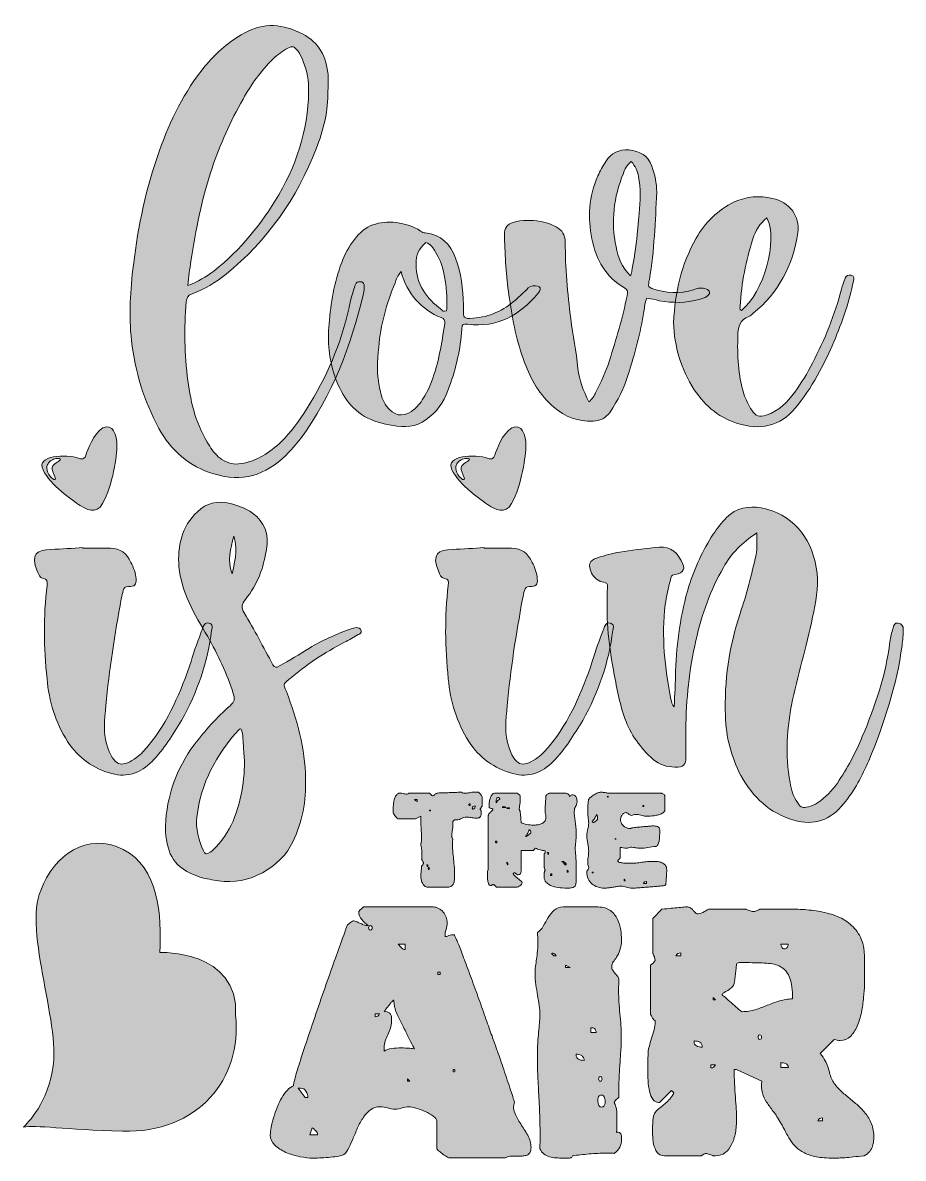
# Model space of a CAD drawing. Header units: inches. Extents: x 229 to 850, y -940 to -138.
import ezdxf

# ---------------------------------------------------------------- set-up
doc = ezdxf.new("R2010")
doc.units = ezdxf.units.IN
doc.header["$MEASUREMENT"] = 0
doc.layers.add('Layer 1', color=7, linetype='Continuous')

# ---------------------------------------------------------------- blocks, each defined once
blk = doc.blocks.new('block 3')
at = {"layer": 'Layer 1', "true_color": 0xffffff}
h = blk.add_hatch(color=7, dxfattribs=at)
h.dxf.hatch_style = 2
edge = h.paths.add_edge_path()
edge.add_spline(control_points=[(436.22, -227.18), (422.54, -262.23), (401.6, -292.14), (372.55, -315.64), (365.28, -321.63), (357.16, -326.33), (348.19, -329.75), (345.62, -330.6), (344.77, -332.31), (344.34, -335.3), (343.06, -353.68), (343.06, -372.48), (345.62, -390.86), (347.76, -407.1), (351.61, -422.91), (361.01, -437.01), (363.15, -440.86), (366.14, -444.28), (369.56, -446.42), (373.83, -449.41), (378.1, -450.26), (383.23, -449.41), (394.34, -447.7), (403.32, -441.71), (411.44, -434.02), (418.27, -427.18), (424.26, -419.49), (429.38, -410.94), (443.48, -388.72), (453.74, -364.79), (459.3, -339.15), (460.15, -334.88), (461.43, -330.6), (462.72, -326.33), (463.14, -324.62), (463.57, -323.34), (464.42, -322.06), (465.28, -320.77), (466.56, -321.2), (468.27, -321.2), (469.55, -321.63), (469.98, -322.91), (469.98, -324.19), (469.98, -325.9), (469.98, -327.61), (469.55, -329.32), (460.58, -366.07), (447.76, -401.12), (425.11, -431.88), (421.69, -436.16), (418.27, -440.01), (414.85, -443.42), (400.32, -457.95), (383.66, -462.65), (364, -456.67), (346.48, -451.54), (333.66, -440.01), (325.11, -424.62), (314.43, -404.96), (308.44, -384.45), (305.88, -362.65), (303.74, -344.71), (305.02, -326.76), (307.16, -309.23), (310.58, -281.46), (316.14, -254.53), (325.54, -228.46), (333.23, -207.1), (343.06, -187.01), (357.59, -169.06), (364.85, -160.52), (372.97, -152.82), (383.23, -146.84), (396.48, -138.72), (410.15, -138.29), (424.26, -145.13), (436.65, -150.69), (442.63, -160.09), (444.34, -173.34), (444.77, -177.18), (444.77, -181.03), (444.34, -186.58), (444.77, -199.83), (441.35, -213.94), (436.22, -227.18)], knot_values=[0, 0, 0, 0, 1, 1, 1, 2, 2, 2, 3, 3, 3, 4, 4, 4, 5, 5, 5, 6, 6, 6, 7, 7, 7, 8, 8, 8, 9, 9, 9, 10, 10, 10, 11, 11, 11, 12, 12, 12, 13, 13, 13, 14, 14, 14, 15, 15, 15, 16, 16, 16, 17, 17, 17, 18, 18, 18, 19, 19, 19, 20, 20, 20, 21, 21, 21, 22, 22, 22, 23, 23, 23, 24, 24, 24, 25, 25, 25, 26, 26, 26, 27, 27, 27, 28, 28, 28, 28], degree=3, periodic=1)
edge = h.paths.add_edge_path()
edge.add_spline(control_points=[(364, -313.51), (382.8, -298.55), (397.76, -280.17), (409.72, -259.66), (423.83, -235.3), (431.52, -209.66), (430.67, -181.46), (430.24, -174.19), (428.1, -167.36), (424.68, -160.52), (424.26, -159.66), (423.4, -158.38), (422.54, -157.53), (420.41, -154.96), (419.55, -154.53), (416.13, -156.24), (412.29, -158.38), (408.87, -160.94), (405.45, -163.94), (397.33, -172.48), (390.07, -181.88), (384.51, -192.14), (375.54, -207.95), (368.27, -224.19), (362.72, -240.86), (355.45, -262.23), (351.18, -284.45), (347.76, -306.67), (346.9, -312.23), (346.05, -317.35), (345.62, -323.76), (352.89, -321.2), (358.44, -317.35), (364, -313.51)], knot_values=[0, 0, 0, 0, 1, 1, 1, 2, 2, 2, 3, 3, 3, 4, 4, 4, 5, 5, 5, 6, 6, 6, 7, 7, 7, 8, 8, 8, 9, 9, 9, 10, 10, 10, 11, 11, 11, 11], degree=3, periodic=1)
h = blk.add_hatch(color=7, dxfattribs=at)
h.dxf.hatch_style = 2
edge = h.paths.add_edge_path()
edge.add_spline(control_points=[(633.21, -399.41), (637.05, -392.14), (640.47, -384.45), (643.04, -376.76), (647.74, -361.8), (652.44, -346.42), (655.43, -331.03), (656.28, -328.47), (655.86, -326.76), (653.72, -325.48), (640.47, -317.78), (633.63, -305.82), (630.64, -290.86), (627.65, -275.9), (628.51, -260.94), (634.92, -246.41), (636.2, -243), (638.33, -239.58), (640.47, -236.16), (644.32, -230.17), (649.87, -227.61), (656.71, -228.04), (664.4, -228.89), (670.39, -231.88), (672.95, -239.58), (675.09, -245.56), (676.37, -251.54), (676.37, -257.95), (675.51, -278.47), (674.66, -298.98), (671.24, -319.49), (670.81, -320.35), (670.81, -321.2), (670.81, -322.06), (669.96, -324.19), (671.24, -325.05), (672.95, -325.9), (682.78, -328.89), (692.61, -330.17), (702.44, -326.76), (705.43, -325.48), (708.42, -325.05), (711.41, -326.33), (712.27, -326.76), (713.55, -327.18), (713.55, -328.47), (713.97, -329.75), (712.69, -330.6), (711.84, -331.46), (710.13, -332.31), (708.42, -333.17), (706.28, -333.59), (696.88, -336.16), (687.48, -336.16), (678.08, -334.45), (675.09, -333.59), (672.52, -333.17), (669.53, -332.74), (667.82, -335.73), (667.82, -339.15), (667.4, -342.14), (664.83, -357.1), (660.99, -372.06), (656.28, -386.59), (653.29, -395.99), (649.02, -404.96), (643.46, -413.08), (640.47, -417.35), (636.63, -419.07), (631.5, -419.49), (620.81, -419.92), (611.84, -416.5), (603.72, -409.66), (593.89, -401.12), (587.48, -390), (583.21, -378.04), (577.65, -363.51), (574.66, -348.55), (572.52, -333.17), (570.39, -319.49), (569.53, -305.82), (569.1, -292.14), (569.1, -290.43), (569.1, -289.15), (569.1, -287.87), (568.68, -283.17), (570.82, -280.6), (575.09, -279.32), (581.5, -277.18), (587.91, -277.61), (594.32, -278.47), (598.17, -279.32), (602.01, -280.6), (605.43, -282.31), (609.7, -284.88), (611.84, -287.87), (611.84, -292.99), (611.84, -310.95), (613.55, -329.32), (615.69, -347.27), (617.39, -358.81), (619.53, -370.35), (620.81, -382.31), (621.67, -390.43), (624.66, -398.12), (628.51, -405.82), (631.07, -403.68), (632.35, -401.54), (633.21, -399.41)], knot_values=[0, 0, 0, 0, 1, 1, 1, 2, 2, 2, 3, 3, 3, 4, 4, 4, 5, 5, 5, 6, 6, 6, 7, 7, 7, 8, 8, 8, 9, 9, 9, 10, 10, 10, 11, 11, 11, 12, 12, 12, 13, 13, 13, 14, 14, 14, 15, 15, 15, 16, 16, 16, 17, 17, 17, 18, 18, 18, 19, 19, 19, 20, 20, 20, 21, 21, 21, 22, 22, 22, 23, 23, 23, 24, 24, 24, 25, 25, 25, 26, 26, 26, 27, 27, 27, 28, 28, 28, 29, 29, 29, 30, 30, 30, 31, 31, 31, 32, 32, 32, 33, 33, 33, 34, 34, 34, 35, 35, 35, 36, 36, 36, 36], degree=3, periodic=1)
edge = h.paths.add_edge_path()
edge.add_spline(control_points=[(658.85, -313.08), (661.41, -299.83), (663.12, -286.16), (663.98, -272.91), (664.83, -263.94), (665.26, -255.39), (663.55, -246.84), (662.69, -243), (661.41, -239.58), (658.42, -236.16), (655.43, -238.72), (653.72, -241.71), (652.87, -244.7), (646.03, -261.37), (643.89, -278.89), (647.74, -296.41), (649.02, -303.68), (651.58, -310.95), (657.99, -316.93), (658.42, -315.22), (658.85, -313.94), (658.85, -313.08)], knot_values=[0, 0, 0, 0, 1, 1, 1, 2, 2, 2, 3, 3, 3, 4, 4, 4, 5, 5, 5, 6, 6, 6, 7, 7, 7, 7], degree=3, periodic=1)
h = blk.add_hatch(color=7, dxfattribs=at)
h.dxf.hatch_style = 2
edge = h.paths.add_edge_path()
edge.add_spline(control_points=[(704.14, -290.43), (710.55, -279.32), (719.53, -270.35), (731.06, -264.79), (739.61, -260.94), (749.01, -260.09), (757.99, -262.23), (769.95, -264.79), (777.65, -274.62), (775.94, -286.58), (772.52, -309.66), (762.26, -328.89), (744.31, -343.42), (743.46, -344.28), (742.6, -345.13), (741.32, -345.56), (735.34, -347.7), (733.63, -352.83), (733.63, -358.81), (733.2, -372.91), (733.63, -386.59), (737.9, -400.26), (739.18, -404.11), (741.32, -408.38), (743.46, -411.8), (746.45, -416.07), (748.59, -416.93), (753.71, -415.22), (762.26, -412.23), (768.67, -406.24), (773.8, -398.98), (778.5, -392.57), (782.77, -385.73), (786.19, -378.47), (795.17, -361.8), (802, -344.28), (806.71, -326.33), (807.56, -323.76), (808.41, -321.2), (809.27, -318.64), (810.13, -316.5), (811.41, -316.07), (813.54, -316.5), (816.11, -316.93), (815.68, -319.06), (815.25, -320.77), (813.54, -327.61), (811.83, -334.88), (809.7, -341.71), (804.57, -356.67), (798.59, -370.77), (791.32, -384.45), (787.05, -392.57), (781.92, -400.26), (776.36, -407.53), (765.68, -421.63), (752.43, -426.33), (735.34, -421.63), (721.24, -417.78), (710.98, -409.23), (702.86, -397.27), (693.46, -382.74), (688.76, -366.93), (688.33, -349.83), (689.18, -328.47), (693.89, -308.81), (704.14, -290.43)], knot_values=[0, 0, 0, 0, 1, 1, 1, 2, 2, 2, 3, 3, 3, 4, 4, 4, 5, 5, 5, 6, 6, 6, 7, 7, 7, 8, 8, 8, 9, 9, 9, 10, 10, 10, 11, 11, 11, 12, 12, 12, 13, 13, 13, 14, 14, 14, 15, 15, 15, 16, 16, 16, 17, 17, 17, 18, 18, 18, 19, 19, 19, 20, 20, 20, 21, 21, 21, 22, 22, 22, 22], degree=3, periodic=1)
edge = h.paths.add_edge_path()
edge.add_spline(control_points=[(744.31, -290.86), (739.18, -306.24), (736.19, -322.06), (735.34, -338.3), (735.34, -339.15), (734.48, -340.43), (736.19, -341.29), (752, -328.47), (762.26, -292.14), (754.14, -275.9), (749.01, -280.17), (746.02, -285.3), (744.31, -290.86)], knot_values=[0, 0, 0, 0, 1, 1, 1, 2, 2, 2, 3, 3, 3, 4, 4, 4, 4], degree=3, periodic=1)
h = blk.add_hatch(color=7, dxfattribs=at)
h.dxf.hatch_style = 2
edge = h.paths.add_edge_path()
edge.add_spline(control_points=[(540.06, -340), (539.63, -346.84), (540.06, -347.27), (546.9, -346.84), (558.43, -345.99), (568.26, -341.29), (576.81, -334.02), (579.8, -331.03), (582.79, -328.47), (585.78, -325.48), (587.92, -323.76), (590.06, -323.76), (592.62, -324.19), (593.9, -324.62), (594.76, -325.9), (593.9, -327.61), (593.48, -328.04), (593.05, -328.89), (592.62, -329.32), (579.8, -344.71), (563.99, -353.68), (543.05, -351.12), (539.63, -350.69), (539.2, -350.69), (538.78, -354.53), (537.92, -368.64), (534.93, -381.88), (530.23, -394.71), (527.24, -403.25), (523.39, -410.94), (516.12, -416.5), (509.29, -422.48), (501.6, -424.19), (493.05, -422.91), (485.78, -422.06), (478.95, -420.35), (472.54, -417.35), (460.14, -410.94), (453.3, -399.83), (449.03, -387.01), (445.19, -375.47), (443.9, -363.51), (445.19, -350.69), (446.47, -336.16), (448.6, -321.63), (454.16, -307.53), (456.3, -301.54), (459.29, -296.41), (463.13, -291.29), (470.4, -281.03), (480.66, -278.04), (492.62, -279.32), (499.03, -280.17), (504.59, -281.88), (509.71, -285.3), (511, -286.16), (511.85, -286.58), (513.13, -286.58), (524.24, -287.87), (530.65, -294.28), (534.5, -304.54), (538.78, -314.79), (539.63, -326.33), (540.06, -337.44), (540.06, -338.3), (540.06, -339.15), (540.06, -340)], knot_values=[0, 0, 0, 0, 1, 1, 1, 2, 2, 2, 3, 3, 3, 4, 4, 4, 5, 5, 5, 6, 6, 6, 7, 7, 7, 8, 8, 8, 9, 9, 9, 10, 10, 10, 11, 11, 11, 12, 12, 12, 13, 13, 13, 14, 14, 14, 15, 15, 15, 16, 16, 16, 17, 17, 17, 18, 18, 18, 19, 19, 19, 20, 20, 20, 21, 21, 21, 22, 22, 22, 22], degree=3, periodic=1)
edge = h.paths.add_edge_path()
edge.add_spline(control_points=[(491.77, -322.06), (485.78, -336.59), (481.51, -351.54), (480.23, -367.36), (479.37, -377.18), (478.52, -387.01), (481.08, -396.84), (481.94, -401.12), (483.22, -405.39), (485.78, -408.81), (490.91, -415.65), (496.47, -416.93), (503.3, -412.65), (506.3, -410.52), (508.86, -407.95), (511, -404.53), (513.56, -400.69), (515.7, -396.41), (517.41, -391.72), (522.54, -378.47), (524.67, -364.79), (526.81, -350.69), (527.24, -348.12), (526.38, -347.27), (524.24, -346.42), (517.41, -343.85), (511.43, -339.15), (506.72, -334.02), (501.6, -328.47), (498.18, -322.06), (496.04, -313.94), (493.48, -316.93), (492.62, -319.49), (491.77, -322.06)], knot_values=[0, 0, 0, 0, 1, 1, 1, 2, 2, 2, 3, 3, 3, 4, 4, 4, 5, 5, 5, 6, 6, 6, 7, 7, 7, 8, 8, 8, 9, 9, 9, 10, 10, 10, 11, 11, 11, 11], degree=3, periodic=1)
edge = h.paths.add_edge_path()
edge.add_spline(control_points=[(506.72, -308.81), (506.3, -322.91), (513.99, -332.74), (524.67, -340.86), (525.1, -341.71), (525.96, -342.14), (528.09, -341.71), (528.52, -337.44), (528.52, -333.17), (528.09, -328.89), (527.24, -318.64), (525.96, -308.81), (520.4, -300.26), (518.69, -297.27), (516.98, -294.7), (513.56, -293.42), (508.01, -298.55), (506.72, -301.54), (506.72, -308.81)], knot_values=[0, 0, 0, 0, 1, 1, 1, 2, 2, 2, 3, 3, 3, 4, 4, 4, 5, 5, 5, 6, 6, 6, 6], degree=3, periodic=1)
at = {"layer": 'Layer 1', "lineweight": 0}
for points, knots in [([(436.22, -227.18), (422.54, -262.23), (401.6, -292.14), (372.55, -315.64), (365.28, -321.63), (357.16, -326.33), (348.19, -329.75), (345.62, -330.6), (344.77, -332.31), (344.34, -335.3), (343.06, -353.68), (343.06, -372.48), (345.62, -390.86), (347.76, -407.1), (351.61, -422.91), (361.01, -437.01), (363.15, -440.86), (366.14, -444.28), (369.56, -446.42), (373.83, -449.41), (378.1, -450.26), (383.23, -449.41), (394.34, -447.7), (403.32, -441.71), (411.44, -434.02), (418.27, -427.18), (424.26, -419.49), (429.38, -410.94), (443.48, -388.72), (453.74, -364.79), (459.3, -339.15), (460.15, -334.88), (461.43, -330.6), (462.72, -326.33), (463.14, -324.62), (463.57, -323.34), (464.42, -322.06), (465.28, -320.77), (466.56, -321.2), (468.27, -321.2), (469.55, -321.63), (469.98, -322.91), (469.98, -324.19), (469.98, -325.9), (469.98, -327.61), (469.55, -329.32), (460.58, -366.07), (447.76, -401.12), (425.11, -431.88), (421.69, -436.16), (418.27, -440.01), (414.85, -443.42), (400.32, -457.95), (383.66, -462.65), (364, -456.67), (346.48, -451.54), (333.66, -440.01), (325.11, -424.62), (314.43, -404.96), (308.44, -384.45), (305.88, -362.65), (303.74, -344.71), (305.02, -326.76), (307.16, -309.23), (310.58, -281.46), (316.14, -254.53), (325.54, -228.46), (333.23, -207.1), (343.06, -187.01), (357.59, -169.06), (364.85, -160.52), (372.97, -152.82), (383.23, -146.84), (396.48, -138.72), (410.15, -138.29), (424.26, -145.13), (436.65, -150.69), (442.63, -160.09), (444.34, -173.34), (444.77, -177.18), (444.77, -181.03), (444.34, -186.58), (444.77, -199.83), (441.35, -213.94), (436.22, -227.18)], [0, 0, 0, 0, 1, 1, 1, 2, 2, 2, 3, 3, 3, 4, 4, 4, 5, 5, 5, 6, 6, 6, 7, 7, 7, 8, 8, 8, 9, 9, 9, 10, 10, 10, 11, 11, 11, 12, 12, 12, 13, 13, 13, 14, 14, 14, 15, 15, 15, 16, 16, 16, 17, 17, 17, 18, 18, 18, 19, 19, 19, 20, 20, 20, 21, 21, 21, 22, 22, 22, 23, 23, 23, 24, 24, 24, 25, 25, 25, 26, 26, 26, 27, 27, 27, 28, 28, 28, 28]), ([(364, -313.51), (382.8, -298.55), (397.76, -280.17), (409.72, -259.66), (423.83, -235.3), (431.52, -209.66), (430.67, -181.46), (430.24, -174.19), (428.1, -167.36), (424.68, -160.52), (424.26, -159.66), (423.4, -158.38), (422.54, -157.53), (420.41, -154.96), (419.55, -154.53), (416.13, -156.24), (412.29, -158.38), (408.87, -160.94), (405.45, -163.94), (397.33, -172.48), (390.07, -181.88), (384.51, -192.14), (375.54, -207.95), (368.27, -224.19), (362.72, -240.86), (355.45, -262.23), (351.18, -284.45), (347.76, -306.67), (346.9, -312.23), (346.05, -317.35), (345.62, -323.76), (352.89, -321.2), (358.44, -317.35), (364, -313.51)], [0, 0, 0, 0, 1, 1, 1, 2, 2, 2, 3, 3, 3, 4, 4, 4, 5, 5, 5, 6, 6, 6, 7, 7, 7, 8, 8, 8, 9, 9, 9, 10, 10, 10, 11, 11, 11, 11]), ([(633.21, -399.41), (637.05, -392.14), (640.47, -384.45), (643.04, -376.76), (647.74, -361.8), (652.44, -346.42), (655.43, -331.03), (656.28, -328.47), (655.86, -326.76), (653.72, -325.48), (640.47, -317.78), (633.63, -305.82), (630.64, -290.86), (627.65, -275.9), (628.51, -260.94), (634.92, -246.41), (636.2, -243), (638.33, -239.58), (640.47, -236.16), (644.32, -230.17), (649.87, -227.61), (656.71, -228.04), (664.4, -228.89), (670.39, -231.88), (672.95, -239.58), (675.09, -245.56), (676.37, -251.54), (676.37, -257.95), (675.51, -278.47), (674.66, -298.98), (671.24, -319.49), (670.81, -320.35), (670.81, -321.2), (670.81, -322.06), (669.96, -324.19), (671.24, -325.05), (672.95, -325.9), (682.78, -328.89), (692.61, -330.17), (702.44, -326.76), (705.43, -325.48), (708.42, -325.05), (711.41, -326.33), (712.27, -326.76), (713.55, -327.18), (713.55, -328.47), (713.97, -329.75), (712.69, -330.6), (711.84, -331.46), (710.13, -332.31), (708.42, -333.17), (706.28, -333.59), (696.88, -336.16), (687.48, -336.16), (678.08, -334.45), (675.09, -333.59), (672.52, -333.17), (669.53, -332.74), (667.82, -335.73), (667.82, -339.15), (667.4, -342.14), (664.83, -357.1), (660.99, -372.06), (656.28, -386.59), (653.29, -395.99), (649.02, -404.96), (643.46, -413.08), (640.47, -417.35), (636.63, -419.07), (631.5, -419.49), (620.81, -419.92), (611.84, -416.5), (603.72, -409.66), (593.89, -401.12), (587.48, -390), (583.21, -378.04), (577.65, -363.51), (574.66, -348.55), (572.52, -333.17), (570.39, -319.49), (569.53, -305.82), (569.1, -292.14), (569.1, -290.43), (569.1, -289.15), (569.1, -287.87), (568.68, -283.17), (570.82, -280.6), (575.09, -279.32), (581.5, -277.18), (587.91, -277.61), (594.32, -278.47), (598.17, -279.32), (602.01, -280.6), (605.43, -282.31), (609.7, -284.88), (611.84, -287.87), (611.84, -292.99), (611.84, -310.95), (613.55, -329.32), (615.69, -347.27), (617.39, -358.81), (619.53, -370.35), (620.81, -382.31), (621.67, -390.43), (624.66, -398.12), (628.51, -405.82), (631.07, -403.68), (632.35, -401.54), (633.21, -399.41)], [0, 0, 0, 0, 1, 1, 1, 2, 2, 2, 3, 3, 3, 4, 4, 4, 5, 5, 5, 6, 6, 6, 7, 7, 7, 8, 8, 8, 9, 9, 9, 10, 10, 10, 11, 11, 11, 12, 12, 12, 13, 13, 13, 14, 14, 14, 15, 15, 15, 16, 16, 16, 17, 17, 17, 18, 18, 18, 19, 19, 19, 20, 20, 20, 21, 21, 21, 22, 22, 22, 23, 23, 23, 24, 24, 24, 25, 25, 25, 26, 26, 26, 27, 27, 27, 28, 28, 28, 29, 29, 29, 30, 30, 30, 31, 31, 31, 32, 32, 32, 33, 33, 33, 34, 34, 34, 35, 35, 35, 36, 36, 36, 36]), ([(658.85, -313.08), (661.41, -299.83), (663.12, -286.16), (663.98, -272.91), (664.83, -263.94), (665.26, -255.39), (663.55, -246.84), (662.69, -243), (661.41, -239.58), (658.42, -236.16), (655.43, -238.72), (653.72, -241.71), (652.87, -244.7), (646.03, -261.37), (643.89, -278.89), (647.74, -296.41), (649.02, -303.68), (651.58, -310.95), (657.99, -316.93), (658.42, -315.22), (658.85, -313.94), (658.85, -313.08)], [0, 0, 0, 0, 1, 1, 1, 2, 2, 2, 3, 3, 3, 4, 4, 4, 5, 5, 5, 6, 6, 6, 7, 7, 7, 7]), ([(704.14, -290.43), (710.55, -279.32), (719.53, -270.35), (731.06, -264.79), (739.61, -260.94), (749.01, -260.09), (757.99, -262.23), (769.95, -264.79), (777.65, -274.62), (775.94, -286.58), (772.52, -309.66), (762.26, -328.89), (744.31, -343.42), (743.46, -344.28), (742.6, -345.13), (741.32, -345.56), (735.34, -347.7), (733.63, -352.83), (733.63, -358.81), (733.2, -372.91), (733.63, -386.59), (737.9, -400.26), (739.18, -404.11), (741.32, -408.38), (743.46, -411.8), (746.45, -416.07), (748.59, -416.93), (753.71, -415.22), (762.26, -412.23), (768.67, -406.24), (773.8, -398.98), (778.5, -392.57), (782.77, -385.73), (786.19, -378.47), (795.17, -361.8), (802, -344.28), (806.71, -326.33), (807.56, -323.76), (808.41, -321.2), (809.27, -318.64), (810.13, -316.5), (811.41, -316.07), (813.54, -316.5), (816.11, -316.93), (815.68, -319.06), (815.25, -320.77), (813.54, -327.61), (811.83, -334.88), (809.7, -341.71), (804.57, -356.67), (798.59, -370.77), (791.32, -384.45), (787.05, -392.57), (781.92, -400.26), (776.36, -407.53), (765.68, -421.63), (752.43, -426.33), (735.34, -421.63), (721.24, -417.78), (710.98, -409.23), (702.86, -397.27), (693.46, -382.74), (688.76, -366.93), (688.33, -349.83), (689.18, -328.47), (693.89, -308.81), (704.14, -290.43)], [0, 0, 0, 0, 1, 1, 1, 2, 2, 2, 3, 3, 3, 4, 4, 4, 5, 5, 5, 6, 6, 6, 7, 7, 7, 8, 8, 8, 9, 9, 9, 10, 10, 10, 11, 11, 11, 12, 12, 12, 13, 13, 13, 14, 14, 14, 15, 15, 15, 16, 16, 16, 17, 17, 17, 18, 18, 18, 19, 19, 19, 20, 20, 20, 21, 21, 21, 22, 22, 22, 22]), ([(540.06, -340), (539.63, -346.84), (540.06, -347.27), (546.9, -346.84), (558.43, -345.99), (568.26, -341.29), (576.81, -334.02), (579.8, -331.03), (582.79, -328.47), (585.78, -325.48), (587.92, -323.76), (590.06, -323.76), (592.62, -324.19), (593.9, -324.62), (594.76, -325.9), (593.9, -327.61), (593.48, -328.04), (593.05, -328.89), (592.62, -329.32), (579.8, -344.71), (563.99, -353.68), (543.05, -351.12), (539.63, -350.69), (539.2, -350.69), (538.78, -354.53), (537.92, -368.64), (534.93, -381.88), (530.23, -394.71), (527.24, -403.25), (523.39, -410.94), (516.12, -416.5), (509.29, -422.48), (501.6, -424.19), (493.05, -422.91), (485.78, -422.06), (478.95, -420.35), (472.54, -417.35), (460.14, -410.94), (453.3, -399.83), (449.03, -387.01), (445.19, -375.47), (443.9, -363.51), (445.19, -350.69), (446.47, -336.16), (448.6, -321.63), (454.16, -307.53), (456.3, -301.54), (459.29, -296.41), (463.13, -291.29), (470.4, -281.03), (480.66, -278.04), (492.62, -279.32), (499.03, -280.17), (504.59, -281.88), (509.71, -285.3), (511, -286.16), (511.85, -286.58), (513.13, -286.58), (524.24, -287.87), (530.65, -294.28), (534.5, -304.54), (538.78, -314.79), (539.63, -326.33), (540.06, -337.44), (540.06, -338.3), (540.06, -339.15), (540.06, -340)], [0, 0, 0, 0, 1, 1, 1, 2, 2, 2, 3, 3, 3, 4, 4, 4, 5, 5, 5, 6, 6, 6, 7, 7, 7, 8, 8, 8, 9, 9, 9, 10, 10, 10, 11, 11, 11, 12, 12, 12, 13, 13, 13, 14, 14, 14, 15, 15, 15, 16, 16, 16, 17, 17, 17, 18, 18, 18, 19, 19, 19, 20, 20, 20, 21, 21, 21, 22, 22, 22, 22]), ([(744.31, -290.86), (739.18, -306.24), (736.19, -322.06), (735.34, -338.3), (735.34, -339.15), (734.48, -340.43), (736.19, -341.29), (752, -328.47), (762.26, -292.14), (754.14, -275.9), (749.01, -280.17), (746.02, -285.3), (744.31, -290.86)], [0, 0, 0, 0, 1, 1, 1, 2, 2, 2, 3, 3, 3, 4, 4, 4, 4]), ([(506.72, -308.81), (506.3, -322.91), (513.99, -332.74), (524.67, -340.86), (525.1, -341.71), (525.96, -342.14), (528.09, -341.71), (528.52, -337.44), (528.52, -333.17), (528.09, -328.89), (527.24, -318.64), (525.96, -308.81), (520.4, -300.26), (518.69, -297.27), (516.98, -294.7), (513.56, -293.42), (508.01, -298.55), (506.72, -301.54), (506.72, -308.81)], [0, 0, 0, 0, 1, 1, 1, 2, 2, 2, 3, 3, 3, 4, 4, 4, 5, 5, 5, 6, 6, 6, 6]), ([(491.77, -322.06), (485.78, -336.59), (481.51, -351.54), (480.23, -367.36), (479.37, -377.18), (478.52, -387.01), (481.08, -396.84), (481.94, -401.12), (483.22, -405.39), (485.78, -408.81), (490.91, -415.65), (496.47, -416.93), (503.3, -412.65), (506.3, -410.52), (508.86, -407.95), (511, -404.53), (513.56, -400.69), (515.7, -396.41), (517.41, -391.72), (522.54, -378.47), (524.67, -364.79), (526.81, -350.69), (527.24, -348.12), (526.38, -347.27), (524.24, -346.42), (517.41, -343.85), (511.43, -339.15), (506.72, -334.02), (501.6, -328.47), (498.18, -322.06), (496.04, -313.94), (493.48, -316.93), (492.62, -319.49), (491.77, -322.06)], [0, 0, 0, 0, 1, 1, 1, 2, 2, 2, 3, 3, 3, 4, 4, 4, 5, 5, 5, 6, 6, 6, 7, 7, 7, 8, 8, 8, 9, 9, 9, 10, 10, 10, 11, 11, 11, 11])]:
    blk.add_open_spline(points, degree=3, knots=knots, dxfattribs=at)
blk = doc.blocks.new('block 4')
at = {"layer": 'Layer 1', "true_color": 0xffffff}
h = blk.add_hatch(color=7, dxfattribs=at)
h.dxf.hatch_style = 2
edge = h.paths.add_edge_path()
edge.add_spline(control_points=[(350.09, -647.79), (357.77, -637.86), (365.89, -628.37), (375.38, -620.25), (378.54, -617.54), (378.99, -615.28), (377.63, -611.67), (373.12, -597.67), (366.8, -584.12), (359.57, -571.48), (355.06, -563.81), (350.09, -555.68), (346.48, -547.55), (342.87, -539.42), (340.16, -530.85), (339.25, -522.27), (338.35, -507.37), (341.06, -493.82), (352.35, -483.44), (358.67, -477.12), (366.35, -475.31), (375.38, -477.57), (380.79, -478.92), (386.21, -480.73), (391.18, -484.34), (399.76, -490.66), (402.92, -499.24), (401.11, -510.08), (398.85, -522.72), (394.79, -534.91), (386.21, -545.29), (383.5, -548.45), (383.05, -551.16), (385.31, -554.78), (392.53, -566.52), (398.85, -579.16), (405.63, -591.35), (406.98, -593.61), (407.88, -593.61), (410.14, -592.25), (417.37, -588.19), (424.14, -584.12), (431.36, -579.61), (440.39, -574.19), (450.33, -569.68), (460.71, -566.06), (462.07, -565.61), (462.97, -565.16), (464.32, -565.16), (465.68, -565.16), (467.48, -565.61), (467.94, -567.42), (468.39, -568.77), (467.03, -569.68), (465.68, -570.13), (462.52, -571.93), (459.36, -573.74), (456.2, -575.55), (441.75, -582.77), (429.11, -591.35), (416.91, -601.73), (412.4, -605.8), (412.85, -604.44), (415.11, -610.31), (422.78, -630.18), (428.2, -650.5), (428.65, -671.72), (429.11, -687.52), (426.4, -702.42), (419.62, -716.42), (411.04, -734.48), (388.47, -747.12), (367.25, -743.96), (363.18, -743.06), (358.67, -742.61), (354.15, -741.25), (334.74, -734.48), (331.58, -725.45), (329.77, -709.2), (329.77, -707.84), (329.77, -706.49), (329.77, -705.13), (330.67, -683.91), (337.45, -664.95), (350.09, -647.79)], knot_values=[0, 0, 0, 0, 1, 1, 1, 2, 2, 2, 3, 3, 3, 4, 4, 4, 5, 5, 5, 6, 6, 6, 7, 7, 7, 8, 8, 8, 9, 9, 9, 10, 10, 10, 11, 11, 11, 12, 12, 12, 13, 13, 13, 14, 14, 14, 15, 15, 15, 16, 16, 16, 17, 17, 17, 18, 18, 18, 19, 19, 19, 20, 20, 20, 21, 21, 21, 22, 22, 22, 23, 23, 23, 24, 24, 24, 25, 25, 25, 26, 26, 26, 27, 27, 27, 28, 28, 28, 28], degree=3, periodic=1)
edge = h.paths.add_edge_path()
edge.add_spline(control_points=[(381.7, -636.95), (365.89, -654.56), (354.61, -674.88), (351.9, -698.81), (350.99, -706.94), (353.25, -715.07), (356.41, -722.29), (357.77, -725.45), (358.67, -725.45), (361.38, -723.64), (362.73, -722.74), (364.09, -721.39), (365.44, -720.03), (371.31, -713.71), (375.83, -706.49), (378.54, -698.81), (384.41, -683.01), (386.66, -666.75), (384.86, -650.05), (384.41, -645.53), (384.86, -641.02), (383.05, -636.5), (382.15, -636.95), (381.7, -636.95), (381.7, -636.95)], knot_values=[0, 0, 0, 0, 1, 1, 1, 2, 2, 2, 3, 3, 3, 4, 4, 4, 5, 5, 5, 6, 6, 6, 7, 7, 7, 8, 8, 8, 8], degree=3, periodic=1)
edge = h.paths.add_edge_path()
edge.add_spline(control_points=[(376.73, -527.23), (379.89, -515.04), (380.34, -507.82), (378.08, -500.59), (375.38, -509.63), (373.57, -517.75), (376.73, -527.23)], knot_values=[0, 0, 0, 0, 1, 1, 1, 2, 2, 2, 2], degree=3, periodic=1)
h = blk.add_hatch(color=7, dxfattribs=at)
h.dxf.hatch_style = 2
edge = h.paths.add_edge_path()
edge.add_spline(control_points=[(723.48, -522.72), (714.45, -538.52), (708.13, -555.68), (704.07, -574.19), (699.1, -594.96), (697.3, -615.73), (696.84, -636.95), (696.84, -643.73), (696.84, -650.05), (696.84, -656.82), (697.3, -661.34), (695.49, -664.04), (689.17, -663.59), (683.75, -663.59), (678.33, -661.79), (673.82, -658.17), (664.79, -650.05), (658.01, -640.56), (653.95, -629.28), (649.89, -617.99), (648.08, -606.7), (645.82, -594.96), (642.21, -575.55), (640.41, -556.13), (641.76, -536.72), (641.76, -534.01), (640.86, -533.56), (639.05, -533.1), (634.99, -532.65), (632.28, -529.94), (630.47, -526.78), (627.76, -520.91), (628.67, -517.75), (634.54, -515.95), (639.95, -514.14), (644.92, -512.79), (650.34, -511.88), (658.47, -510.53), (666.59, -509.63), (674.72, -508.72), (684.2, -507.37), (689.62, -510.08), (693.68, -517.75), (696.84, -523.62), (695.94, -526.33), (689.17, -527.69), (686.46, -528.14), (686.46, -529.04), (686.01, -531.75), (684.65, -537.17), (683.3, -543.04), (682.4, -548.91), (679.69, -571.48), (681.94, -593.61), (686.46, -615.73), (686.91, -617.54), (686.91, -619.34), (688.72, -621.15), (689.17, -612.12), (689.62, -603.99), (689.62, -595.86), (690.52, -575.55), (693.23, -555.23), (699.1, -535.81), (703.17, -522.72), (709.04, -510.53), (716.26, -499.24), (718.97, -495.18), (722.13, -491.11), (725.74, -487.5), (732.51, -480.73), (741.09, -478.92), (750.12, -480.73), (771.34, -484.79), (785.34, -500.59), (788.95, -522.72), (790.76, -533.56), (789.4, -543.49), (787.15, -553.87), (783.08, -575.09), (776.76, -595.41), (772.25, -616.18), (768.18, -635.6), (766.83, -655.01), (770.44, -674.43), (771.34, -679.4), (772.7, -684.36), (775.86, -688.88), (778.12, -692.49), (779.47, -692.49), (783.53, -691.59), (785.79, -691.14), (788.05, -690.23), (789.86, -688.88), (795.27, -684.81), (800.24, -680.3), (803.85, -674.88), (810.63, -664.5), (816.95, -653.66), (821.46, -641.92), (830.49, -620.7), (838.17, -598.57), (840.88, -575.09), (841.33, -571.93), (842.23, -568.77), (843.13, -565.61), (843.59, -563.81), (844.04, -561.55), (846.75, -562), (849.46, -562.45), (850.36, -564.26), (850.36, -566.52), (850.36, -570.13), (849.91, -574.19), (849.46, -577.8), (845.84, -605.8), (836.81, -632.89), (825.98, -659.08), (821.46, -669.91), (816.04, -679.85), (808.37, -689.33), (799.34, -701.07), (787.6, -705.13), (773.15, -701.07), (755.99, -696.1), (744.25, -684.81), (735.67, -669.46), (728.9, -656.37), (725.29, -642.37), (724.84, -627.47), (723.94, -602.64), (727.55, -578.71), (735.22, -555.23), (739.74, -541.68), (743.35, -527.69), (746.51, -513.69), (747.41, -509.17), (746.96, -504.66), (746.96, -498.34), (736.58, -505.11), (728.9, -512.79), (723.48, -522.72)], knot_values=[0, 0, 0, 0, 1, 1, 1, 2, 2, 2, 3, 3, 3, 4, 4, 4, 5, 5, 5, 6, 6, 6, 7, 7, 7, 8, 8, 8, 9, 9, 9, 10, 10, 10, 11, 11, 11, 12, 12, 12, 13, 13, 13, 14, 14, 14, 15, 15, 15, 16, 16, 16, 17, 17, 17, 18, 18, 18, 19, 19, 19, 20, 20, 20, 21, 21, 21, 22, 22, 22, 23, 23, 23, 24, 24, 24, 25, 25, 25, 26, 26, 26, 27, 27, 27, 28, 28, 28, 29, 29, 29, 30, 30, 30, 31, 31, 31, 32, 32, 32, 33, 33, 33, 34, 34, 34, 35, 35, 35, 36, 36, 36, 37, 37, 37, 38, 38, 38, 39, 39, 39, 40, 40, 40, 41, 41, 41, 42, 42, 42, 43, 43, 43, 44, 44, 44, 45, 45, 45, 46, 46, 46, 47, 47, 47, 47], degree=3, periodic=1)
h = blk.add_hatch(color=7, dxfattribs=at)
h.dxf.hatch_style = 2
edge = h.paths.add_edge_path()
edge.add_spline(control_points=[(360.48, -562), (359.13, -561.55), (358.22, -562), (357.32, -562.9), (356.87, -563.81), (355.97, -564.71), (355.97, -566.06), (352.81, -573.74), (350.1, -581.42), (347.84, -589.09), (340.61, -610.31), (332.03, -631.08), (317.59, -648.69), (315.33, -651.4), (312.62, -654.56), (309.46, -656.82), (299.98, -663.14), (294.56, -664.95), (289.14, -650.05), (285.53, -640.11), (286.88, -630.18), (287.79, -620.25), (290.04, -594.96), (294.11, -569.68), (298.62, -544.84), (299.07, -542.59), (299.53, -540.78), (299.98, -538.97), (300.43, -537.17), (301.33, -536.26), (303.59, -536.26), (308.1, -536.26), (309.46, -534.91), (309.01, -530.85), (309.01, -526.78), (307.2, -522.72), (305.4, -519.11), (302.69, -512.79), (297.72, -509.17), (290.95, -509.17), (290.95, -509.17), (271.53, -509.17), (271.53, -509.17), (271.53, -509.17), (271.53, -508.72), (271.53, -508.72), (264.31, -509.17), (256.63, -509.63), (248.96, -510.08), (239.48, -510.08), (234.06, -512.79), (239.48, -525.88), (240.38, -527.69), (240.83, -529.94), (243.54, -530.39), (246.25, -530.85), (246.7, -532.65), (246.25, -535.36), (243.54, -557.49), (243.99, -579.16), (246.25, -601.28), (247.6, -617.09), (252.12, -631.99), (260.7, -645.53), (268.37, -657.27), (278.76, -664.5), (291.85, -668.11), (303.14, -671.27), (312.17, -667.66), (320.3, -659.53), (328.87, -650.95), (334.74, -641.02), (341.07, -630.63), (352.35, -610.76), (359.58, -589.54), (362.29, -566.97), (362.74, -566.06), (362.74, -565.16), (362.74, -564.26), (362.74, -562.9), (361.38, -562.45), (360.48, -562)], knot_values=[0, 0, 0, 0, 1, 1, 1, 2, 2, 2, 3, 3, 3, 4, 4, 4, 5, 5, 5, 6, 6, 6, 7, 7, 7, 8, 8, 8, 9, 9, 9, 10, 10, 10, 11, 11, 11, 12, 12, 12, 13, 13, 13, 14, 14, 14, 15, 15, 15, 16, 16, 16, 17, 17, 17, 18, 18, 18, 19, 19, 19, 20, 20, 20, 21, 21, 21, 22, 22, 22, 23, 23, 23, 24, 24, 24, 25, 25, 25, 26, 26, 26, 27, 27, 27, 27], degree=3, periodic=1)
h = blk.add_hatch(color=7, dxfattribs=at)
h.dxf.hatch_style = 2
edge = h.paths.add_edge_path()
edge.add_spline(control_points=[(643.57, -562), (642.21, -561.55), (641.31, -562), (640.41, -562.9), (639.96, -563.81), (639.05, -564.71), (639.05, -566.06), (635.89, -573.74), (633.18, -581.42), (630.93, -589.09), (623.7, -610.31), (615.12, -631.08), (600.68, -648.69), (598.42, -651.4), (595.71, -654.56), (592.55, -656.82), (583.07, -663.14), (577.65, -664.95), (572.23, -650.05), (568.62, -640.11), (569.97, -630.18), (570.88, -620.25), (573.13, -594.96), (577.2, -569.68), (581.71, -544.84), (582.16, -542.59), (582.62, -540.78), (583.07, -538.97), (583.52, -537.17), (584.42, -536.26), (586.68, -536.26), (591.19, -536.26), (592.55, -534.91), (592.1, -530.85), (592.1, -526.78), (590.29, -522.72), (588.48, -519.11), (585.78, -512.79), (580.81, -509.17), (574.04, -509.17), (574.04, -509.17), (554.62, -509.17), (554.62, -509.17), (554.62, -509.17), (554.62, -508.72), (554.62, -508.72), (547.4, -509.17), (539.72, -509.63), (532.05, -510.08), (522.56, -510.08), (517.15, -512.79), (522.56, -525.88), (523.47, -527.69), (523.92, -529.94), (526.63, -530.39), (529.34, -530.85), (529.79, -532.65), (529.34, -535.36), (526.63, -557.49), (527.08, -579.16), (529.34, -601.28), (530.69, -617.09), (535.21, -631.99), (543.79, -645.53), (551.46, -657.27), (561.85, -664.5), (574.94, -668.11), (586.23, -671.27), (595.26, -667.66), (603.38, -659.53), (611.96, -650.95), (617.83, -641.02), (624.15, -630.63), (635.44, -610.76), (642.67, -589.54), (645.38, -566.97), (645.83, -566.06), (645.83, -565.16), (645.83, -564.26), (645.83, -562.9), (644.47, -562.45), (643.57, -562)], knot_values=[0, 0, 0, 0, 1, 1, 1, 2, 2, 2, 3, 3, 3, 4, 4, 4, 5, 5, 5, 6, 6, 6, 7, 7, 7, 8, 8, 8, 9, 9, 9, 10, 10, 10, 11, 11, 11, 12, 12, 12, 13, 13, 13, 14, 14, 14, 15, 15, 15, 16, 16, 16, 17, 17, 17, 18, 18, 18, 19, 19, 19, 20, 20, 20, 21, 21, 21, 22, 22, 22, 23, 23, 23, 24, 24, 24, 25, 25, 25, 26, 26, 26, 27, 27, 27, 27], degree=3, periodic=1)
at = {"layer": 'Layer 1', "lineweight": 0}
for points, knots in [([(350.09, -647.79), (357.77, -637.86), (365.89, -628.37), (375.38, -620.25), (378.54, -617.54), (378.99, -615.28), (377.63, -611.67), (373.12, -597.67), (366.8, -584.12), (359.57, -571.48), (355.06, -563.81), (350.09, -555.68), (346.48, -547.55), (342.87, -539.42), (340.16, -530.85), (339.25, -522.27), (338.35, -507.37), (341.06, -493.82), (352.35, -483.44), (358.67, -477.12), (366.35, -475.31), (375.38, -477.57), (380.79, -478.92), (386.21, -480.73), (391.18, -484.34), (399.76, -490.66), (402.92, -499.24), (401.11, -510.08), (398.85, -522.72), (394.79, -534.91), (386.21, -545.29), (383.5, -548.45), (383.05, -551.16), (385.31, -554.78), (392.53, -566.52), (398.85, -579.16), (405.63, -591.35), (406.98, -593.61), (407.88, -593.61), (410.14, -592.25), (417.37, -588.19), (424.14, -584.12), (431.36, -579.61), (440.39, -574.19), (450.33, -569.68), (460.71, -566.06), (462.07, -565.61), (462.97, -565.16), (464.32, -565.16), (465.68, -565.16), (467.48, -565.61), (467.94, -567.42), (468.39, -568.77), (467.03, -569.68), (465.68, -570.13), (462.52, -571.93), (459.36, -573.74), (456.2, -575.55), (441.75, -582.77), (429.11, -591.35), (416.91, -601.73), (412.4, -605.8), (412.85, -604.44), (415.11, -610.31), (422.78, -630.18), (428.2, -650.5), (428.65, -671.72), (429.11, -687.52), (426.4, -702.42), (419.62, -716.42), (411.04, -734.48), (388.47, -747.12), (367.25, -743.96), (363.18, -743.06), (358.67, -742.61), (354.15, -741.25), (334.74, -734.48), (331.58, -725.45), (329.77, -709.2), (329.77, -707.84), (329.77, -706.49), (329.77, -705.13), (330.67, -683.91), (337.45, -664.95), (350.09, -647.79)], [0, 0, 0, 0, 1, 1, 1, 2, 2, 2, 3, 3, 3, 4, 4, 4, 5, 5, 5, 6, 6, 6, 7, 7, 7, 8, 8, 8, 9, 9, 9, 10, 10, 10, 11, 11, 11, 12, 12, 12, 13, 13, 13, 14, 14, 14, 15, 15, 15, 16, 16, 16, 17, 17, 17, 18, 18, 18, 19, 19, 19, 20, 20, 20, 21, 21, 21, 22, 22, 22, 23, 23, 23, 24, 24, 24, 25, 25, 25, 26, 26, 26, 27, 27, 27, 28, 28, 28, 28]), ([(723.48, -522.72), (714.45, -538.52), (708.13, -555.68), (704.07, -574.19), (699.1, -594.96), (697.3, -615.73), (696.84, -636.95), (696.84, -643.73), (696.84, -650.05), (696.84, -656.82), (697.3, -661.34), (695.49, -664.04), (689.17, -663.59), (683.75, -663.59), (678.33, -661.79), (673.82, -658.17), (664.79, -650.05), (658.01, -640.56), (653.95, -629.28), (649.89, -617.99), (648.08, -606.7), (645.82, -594.96), (642.21, -575.55), (640.41, -556.13), (641.76, -536.72), (641.76, -534.01), (640.86, -533.56), (639.05, -533.1), (634.99, -532.65), (632.28, -529.94), (630.47, -526.78), (627.76, -520.91), (628.67, -517.75), (634.54, -515.95), (639.95, -514.14), (644.92, -512.79), (650.34, -511.88), (658.47, -510.53), (666.59, -509.63), (674.72, -508.72), (684.2, -507.37), (689.62, -510.08), (693.68, -517.75), (696.84, -523.62), (695.94, -526.33), (689.17, -527.69), (686.46, -528.14), (686.46, -529.04), (686.01, -531.75), (684.65, -537.17), (683.3, -543.04), (682.4, -548.91), (679.69, -571.48), (681.94, -593.61), (686.46, -615.73), (686.91, -617.54), (686.91, -619.34), (688.72, -621.15), (689.17, -612.12), (689.62, -603.99), (689.62, -595.86), (690.52, -575.55), (693.23, -555.23), (699.1, -535.81), (703.17, -522.72), (709.04, -510.53), (716.26, -499.24), (718.97, -495.18), (722.13, -491.11), (725.74, -487.5), (732.51, -480.73), (741.09, -478.92), (750.12, -480.73), (771.34, -484.79), (785.34, -500.59), (788.95, -522.72), (790.76, -533.56), (789.4, -543.49), (787.15, -553.87), (783.08, -575.09), (776.76, -595.41), (772.25, -616.18), (768.18, -635.6), (766.83, -655.01), (770.44, -674.43), (771.34, -679.4), (772.7, -684.36), (775.86, -688.88), (778.12, -692.49), (779.47, -692.49), (783.53, -691.59), (785.79, -691.14), (788.05, -690.23), (789.86, -688.88), (795.27, -684.81), (800.24, -680.3), (803.85, -674.88), (810.63, -664.5), (816.95, -653.66), (821.46, -641.92), (830.49, -620.7), (838.17, -598.57), (840.88, -575.09), (841.33, -571.93), (842.23, -568.77), (843.13, -565.61), (843.59, -563.81), (844.04, -561.55), (846.75, -562), (849.46, -562.45), (850.36, -564.26), (850.36, -566.52), (850.36, -570.13), (849.91, -574.19), (849.46, -577.8), (845.84, -605.8), (836.81, -632.89), (825.98, -659.08), (821.46, -669.91), (816.04, -679.85), (808.37, -689.33), (799.34, -701.07), (787.6, -705.13), (773.15, -701.07), (755.99, -696.1), (744.25, -684.81), (735.67, -669.46), (728.9, -656.37), (725.29, -642.37), (724.84, -627.47), (723.94, -602.64), (727.55, -578.71), (735.22, -555.23), (739.74, -541.68), (743.35, -527.69), (746.51, -513.69), (747.41, -509.17), (746.96, -504.66), (746.96, -498.34), (736.58, -505.11), (728.9, -512.79), (723.48, -522.72)], [0, 0, 0, 0, 1, 1, 1, 2, 2, 2, 3, 3, 3, 4, 4, 4, 5, 5, 5, 6, 6, 6, 7, 7, 7, 8, 8, 8, 9, 9, 9, 10, 10, 10, 11, 11, 11, 12, 12, 12, 13, 13, 13, 14, 14, 14, 15, 15, 15, 16, 16, 16, 17, 17, 17, 18, 18, 18, 19, 19, 19, 20, 20, 20, 21, 21, 21, 22, 22, 22, 23, 23, 23, 24, 24, 24, 25, 25, 25, 26, 26, 26, 27, 27, 27, 28, 28, 28, 29, 29, 29, 30, 30, 30, 31, 31, 31, 32, 32, 32, 33, 33, 33, 34, 34, 34, 35, 35, 35, 36, 36, 36, 37, 37, 37, 38, 38, 38, 39, 39, 39, 40, 40, 40, 41, 41, 41, 42, 42, 42, 43, 43, 43, 44, 44, 44, 45, 45, 45, 46, 46, 46, 47, 47, 47, 47]), ([(376.73, -527.23), (379.89, -515.04), (380.34, -507.82), (378.08, -500.59), (375.38, -509.63), (373.57, -517.75), (376.73, -527.23)], [0, 0, 0, 0, 1, 1, 1, 2, 2, 2, 2]), ([(360.48, -562), (359.13, -561.55), (358.22, -562), (357.32, -562.9), (356.87, -563.81), (355.97, -564.71), (355.97, -566.06), (352.81, -573.74), (350.1, -581.42), (347.84, -589.09), (340.61, -610.31), (332.03, -631.08), (317.59, -648.69), (315.33, -651.4), (312.62, -654.56), (309.46, -656.82), (299.98, -663.14), (294.56, -664.95), (289.14, -650.05), (285.53, -640.11), (286.88, -630.18), (287.79, -620.25), (290.04, -594.96), (294.11, -569.68), (298.62, -544.84), (299.07, -542.59), (299.53, -540.78), (299.98, -538.97), (300.43, -537.17), (301.33, -536.26), (303.59, -536.26), (308.1, -536.26), (309.46, -534.91), (309.01, -530.85), (309.01, -526.78), (307.2, -522.72), (305.4, -519.11), (302.69, -512.79), (297.72, -509.17), (290.95, -509.17), (290.95, -509.17), (271.53, -509.17), (271.53, -509.17), (271.53, -509.17), (271.53, -508.72), (271.53, -508.72), (264.31, -509.17), (256.63, -509.63), (248.96, -510.08), (239.48, -510.08), (234.06, -512.79), (239.48, -525.88), (240.38, -527.69), (240.83, -529.94), (243.54, -530.39), (246.25, -530.85), (246.7, -532.65), (246.25, -535.36), (243.54, -557.49), (243.99, -579.16), (246.25, -601.28), (247.6, -617.09), (252.12, -631.99), (260.7, -645.53), (268.37, -657.27), (278.76, -664.5), (291.85, -668.11), (303.14, -671.27), (312.17, -667.66), (320.3, -659.53), (328.87, -650.95), (334.74, -641.02), (341.07, -630.63), (352.35, -610.76), (359.58, -589.54), (362.29, -566.97), (362.74, -566.06), (362.74, -565.16), (362.74, -564.26), (362.74, -562.9), (361.38, -562.45), (360.48, -562)], [0, 0, 0, 0, 1, 1, 1, 2, 2, 2, 3, 3, 3, 4, 4, 4, 5, 5, 5, 6, 6, 6, 7, 7, 7, 8, 8, 8, 9, 9, 9, 10, 10, 10, 11, 11, 11, 12, 12, 12, 13, 13, 13, 14, 14, 14, 15, 15, 15, 16, 16, 16, 17, 17, 17, 18, 18, 18, 19, 19, 19, 20, 20, 20, 21, 21, 21, 22, 22, 22, 23, 23, 23, 24, 24, 24, 25, 25, 25, 26, 26, 26, 27, 27, 27, 27]), ([(643.57, -562), (642.21, -561.55), (641.31, -562), (640.41, -562.9), (639.96, -563.81), (639.05, -564.71), (639.05, -566.06), (635.89, -573.74), (633.18, -581.42), (630.93, -589.09), (623.7, -610.31), (615.12, -631.08), (600.68, -648.69), (598.42, -651.4), (595.71, -654.56), (592.55, -656.82), (583.07, -663.14), (577.65, -664.95), (572.23, -650.05), (568.62, -640.11), (569.97, -630.18), (570.88, -620.25), (573.13, -594.96), (577.2, -569.68), (581.71, -544.84), (582.16, -542.59), (582.62, -540.78), (583.07, -538.97), (583.52, -537.17), (584.42, -536.26), (586.68, -536.26), (591.19, -536.26), (592.55, -534.91), (592.1, -530.85), (592.1, -526.78), (590.29, -522.72), (588.48, -519.11), (585.78, -512.79), (580.81, -509.17), (574.04, -509.17), (574.04, -509.17), (554.62, -509.17), (554.62, -509.17), (554.62, -509.17), (554.62, -508.72), (554.62, -508.72), (547.4, -509.17), (539.72, -509.63), (532.05, -510.08), (522.56, -510.08), (517.15, -512.79), (522.56, -525.88), (523.47, -527.69), (523.92, -529.94), (526.63, -530.39), (529.34, -530.85), (529.79, -532.65), (529.34, -535.36), (526.63, -557.49), (527.08, -579.16), (529.34, -601.28), (530.69, -617.09), (535.21, -631.99), (543.79, -645.53), (551.46, -657.27), (561.85, -664.5), (574.94, -668.11), (586.23, -671.27), (595.26, -667.66), (603.38, -659.53), (611.96, -650.95), (617.83, -641.02), (624.15, -630.63), (635.44, -610.76), (642.67, -589.54), (645.38, -566.97), (645.83, -566.06), (645.83, -565.16), (645.83, -564.26), (645.83, -562.9), (644.47, -562.45), (643.57, -562)], [0, 0, 0, 0, 1, 1, 1, 2, 2, 2, 3, 3, 3, 4, 4, 4, 5, 5, 5, 6, 6, 6, 7, 7, 7, 8, 8, 8, 9, 9, 9, 10, 10, 10, 11, 11, 11, 12, 12, 12, 13, 13, 13, 14, 14, 14, 15, 15, 15, 16, 16, 16, 17, 17, 17, 18, 18, 18, 19, 19, 19, 20, 20, 20, 21, 21, 21, 22, 22, 22, 23, 23, 23, 24, 24, 24, 25, 25, 25, 26, 26, 26, 27, 27, 27, 27]), ([(381.7, -636.95), (365.89, -654.56), (354.61, -674.88), (351.9, -698.81), (350.99, -706.94), (353.25, -715.07), (356.41, -722.29), (357.77, -725.45), (358.67, -725.45), (361.38, -723.64), (362.73, -722.74), (364.09, -721.39), (365.44, -720.03), (371.31, -713.71), (375.83, -706.49), (378.54, -698.81), (384.41, -683.01), (386.66, -666.75), (384.86, -650.05), (384.41, -645.53), (384.86, -641.02), (383.05, -636.5), (382.15, -636.95), (381.7, -636.95), (381.7, -636.95)], [0, 0, 0, 0, 1, 1, 1, 2, 2, 2, 3, 3, 3, 4, 4, 4, 5, 5, 5, 6, 6, 6, 7, 7, 7, 8, 8, 8, 8])]:
    blk.add_open_spline(points, degree=3, knots=knots, dxfattribs=at)
blk = doc.blocks.new('block 5')
at = {"layer": 'Layer 1', "true_color": 0xfd2b7b}
h = blk.add_hatch(color=230, dxfattribs=at)
h.dxf.hatch_style = 2
edge = h.paths.add_edge_path()
edge.add_spline(control_points=[(510.52, -715.8), (510.52, -715.8), (510.52, -715.53), (510.52, -715.53), (510.52, -714), (510.48, -712.51), (510.41, -711.08), (510.33, -709.64), (510.25, -708.23), (510.16, -706.83), (510.06, -705.44), (509.99, -704.04), (509.93, -702.62), (509.87, -701.19), (509.87, -699.73), (509.93, -698.24), (509.93, -698.24), (506.17, -700.12), (506.17, -700.12), (506.17, -700.12), (494.24, -700.12), (494.24, -700.12), (494.03, -700.12), (493.73, -699.95), (493.35, -699.64), (492.97, -699.31), (492.58, -698.93), (492.2, -698.49), (491.82, -698.04), (491.47, -697.57), (491.15, -697.07), (490.83, -696.56), (490.6, -696.13), (490.48, -695.76), (490.48, -695.76), (490.48, -695.48), (490.48, -695.48), (490.48, -694.96), (490.48, -694.26), (490.48, -693.37), (490.48, -692.49), (490.52, -691.55), (490.6, -690.55), (490.67, -689.56), (490.81, -688.55), (491.01, -687.53), (491.21, -686.5), (491.5, -685.57), (491.88, -684.73), (492.26, -683.89), (492.75, -683.21), (493.35, -682.69), (493.94, -682.17), (494.69, -681.91), (495.57, -681.91), (496.28, -681.91), (496.98, -682.03), (497.68, -682.27), (498.38, -682.52), (499.13, -682.64), (499.93, -682.64), (500.24, -682.64), (500.49, -682.61), (500.69, -682.55), (500.88, -682.49), (501.04, -682.29), (501.17, -681.95), (501.17, -681.95), (516.16, -681.95), (516.16, -681.95), (516.26, -682.08), (516.39, -682.25), (516.58, -682.46), (516.76, -682.67), (516.96, -682.89), (517.17, -683.1), (517.39, -683.31), (517.61, -683.5), (517.84, -683.65), (518.07, -683.8), (518.24, -683.88), (518.37, -683.88), (518.58, -683.88), (518.8, -683.8), (519.03, -683.63), (519.26, -683.46), (519.49, -683.26), (519.72, -683.03), (519.95, -682.8), (520.18, -682.59), (520.43, -682.39), (520.67, -682.19), (520.92, -682.05), (521.16, -681.95), (521.56, -681.92), (522.17, -681.89), (523, -681.86), (523.82, -681.83), (524.75, -681.8), (525.77, -681.77), (526.8, -681.74), (527.88, -681.7), (529.03, -681.66), (530.18, -681.61), (531.26, -681.57), (532.28, -681.54), (533.31, -681.51), (534.23, -681.47), (535.04, -681.43), (535.84, -681.38), (536.45, -681.36), (536.85, -681.36), (536.91, -681.36), (537.07, -681.35), (537.33, -681.34), (537.59, -681.32), (537.78, -681.31), (537.9, -681.31), (538.45, -681.31), (538.96, -681.43), (539.42, -681.66), (539.87, -681.89), (540.36, -682), (540.88, -682), (542.04, -682), (543.19, -681.89), (544.32, -681.66), (545.45, -681.43), (546.62, -681.31), (547.81, -681.31), (547.9, -681.31), (548.08, -681.31), (548.36, -681.31), (548.63, -681.31), (548.92, -681.31), (549.21, -681.31), (549.5, -681.31), (549.78, -681.32), (550.06, -681.34), (550.33, -681.35), (550.51, -681.36), (550.61, -681.36), (550.67, -681.39), (550.84, -681.53), (551.11, -681.77), (551.39, -682.02), (551.68, -682.3), (551.98, -682.62), (552.29, -682.94), (552.55, -683.27), (552.79, -683.61), (553.01, -683.94), (553.13, -684.23), (553.13, -684.48), (553.13, -684.48), (553.13, -691.36), (553.13, -691.36), (553.04, -691.42), (552.93, -691.53), (552.81, -691.7), (552.69, -691.87), (552.55, -692.05), (552.42, -692.25), (552.28, -692.45), (552.16, -692.64), (552.05, -692.82), (551.94, -693.01), (551.87, -693.15), (551.84, -693.24), (551.84, -693.27), (551.87, -693.34), (551.94, -693.47), (552, -693.59), (552.07, -693.72), (552.17, -693.86), (552.26, -693.99), (552.33, -694.12), (552.39, -694.25), (552.46, -694.37), (552.49, -694.44), (552.49, -694.48), (552.49, -694.54), (552.49, -694.77), (552.51, -695.16), (552.52, -695.56), (552.53, -695.87), (552.53, -696.08), (552.53, -696.87), (552.45, -697.5), (552.28, -697.96), (552.11, -698.42), (551.87, -698.77), (551.57, -699.02), (551.26, -699.26), (550.9, -699.41), (550.49, -699.47), (550.08, -699.53), (549.61, -699.57), (549.09, -699.57), (548.33, -699.57), (547.64, -699.53), (547.03, -699.45), (546.42, -699.38), (545.85, -699.29), (545.33, -699.2), (544.81, -699.11), (544.31, -699.02), (543.84, -698.95), (543.37, -698.87), (542.87, -698.83), (542.35, -698.83), (541.52, -698.83), (540.84, -698.94), (540.29, -699.15), (539.74, -699.37), (539.22, -699.6), (538.73, -699.84), (538.24, -700.09), (537.71, -700.31), (537.15, -700.53), (536.58, -700.74), (535.85, -700.85), (534.97, -700.85), (534.78, -700.85), (534.58, -700.84), (534.37, -700.83), (534.16, -700.81), (533.93, -700.79), (533.68, -700.76), (533.68, -700.76), (532.45, -702), (532.45, -702), (532.54, -703.1), (532.57, -704.02), (532.56, -704.77), (532.54, -705.52), (532.51, -706.15), (532.47, -706.65), (532.42, -707.15), (532.36, -707.59), (532.28, -707.96), (532.21, -708.33), (532.13, -708.69), (532.05, -709.06), (531.98, -709.42), (531.92, -709.84), (531.87, -710.3), (531.83, -710.75), (531.8, -711.34), (531.8, -712.04), (531.8, -712.1), (531.8, -712.22), (531.8, -712.38), (531.8, -712.55), (531.82, -712.64), (531.85, -712.64), (531.85, -712.73), (531.88, -712.86), (531.94, -713.02), (532, -713.19), (532.06, -713.38), (532.12, -713.58), (532.19, -713.78), (532.24, -713.97), (532.31, -714.15), (532.37, -714.33), (532.41, -714.46), (532.45, -714.51), (532.32, -716.87), (532.31, -719.07), (532.42, -721.12), (532.53, -723.17), (532.69, -725.18), (532.9, -727.15), (533.12, -729.12), (533.32, -731.12), (533.5, -733.14), (533.68, -735.15), (533.78, -737.31), (533.78, -739.6), (533.78, -740.49), (533.76, -741.45), (533.73, -742.47), (533.7, -743.49), (533.54, -744.44), (533.25, -745.31), (532.96, -746.18), (532.46, -746.91), (531.76, -747.49), (531.05, -748.07), (530.03, -748.36), (528.69, -748.36), (528.69, -748.36), (514.93, -748.36), (514.93, -748.36), (514.01, -748.36), (513.23, -748.06), (512.59, -747.47), (511.95, -746.87), (511.43, -746.16), (511.03, -745.33), (510.63, -744.51), (510.34, -743.65), (510.16, -742.77), (509.97, -741.88), (509.88, -741.15), (509.88, -740.57), (509.88, -740.5), (509.89, -740.43), (509.9, -740.36), (509.92, -740.28), (509.93, -740.23), (509.93, -740.2), (509.96, -739.95), (509.99, -739.5), (510.04, -738.85), (510.09, -738.19), (510.15, -737.49), (510.23, -736.76), (510.3, -736.03), (510.36, -735.33), (510.41, -734.67), (510.46, -734.02), (510.49, -733.56), (510.52, -733.32), (510.61, -733.29), (510.74, -733.19), (510.89, -733.02), (511.04, -732.85), (511.19, -732.67), (511.33, -732.47), (511.46, -732.27), (511.58, -732.07), (511.67, -731.88), (511.76, -731.68), (511.81, -731.53), (511.81, -731.44), (511.81, -731.32), (511.76, -731.13), (511.67, -730.89), (511.58, -730.64), (511.46, -730.39), (511.33, -730.11), (511.19, -729.83), (511.04, -729.58), (510.89, -729.35), (510.74, -729.12), (510.61, -728.98), (510.52, -728.92), (510.55, -728.64), (510.58, -728.15), (510.59, -727.45), (510.61, -726.75), (510.61, -725.99), (510.61, -725.18), (510.61, -724.37), (510.61, -723.61), (510.59, -722.91), (510.58, -722.21), (510.55, -721.72), (510.52, -721.44), (510.52, -721.35), (510.49, -721.15), (510.43, -720.85), (510.37, -720.54), (510.31, -720.21), (510.25, -719.86), (510.19, -719.51), (510.12, -719.18), (510.04, -718.87), (509.96, -718.57), (509.93, -718.37), (509.93, -718.28), (509.93, -718.28), (509.93, -718.14), (509.93, -718.14), (509.9, -718.11), (509.88, -718.05), (509.88, -717.96), (509.88, -717.86), (509.9, -717.8), (509.93, -717.77), (509.93, -717.74), (509.93, -717.71), (509.93, -717.68), (509.93, -717.62), (509.96, -717.5), (510.02, -717.31), (510.08, -717.13), (510.15, -716.93), (510.23, -716.72), (510.3, -716.5), (510.37, -716.31), (510.43, -716.12), (510.49, -715.94), (510.52, -715.83), (510.52, -715.8)], knot_values=[0, 0, 0, 0, 1, 1, 1, 2, 2, 2, 3, 3, 3, 4, 4, 4, 5, 5, 5, 6, 6, 6, 7, 7, 7, 8, 8, 8, 9, 9, 9, 10, 10, 10, 11, 11, 11, 12, 12, 12, 13, 13, 13, 14, 14, 14, 15, 15, 15, 16, 16, 16, 17, 17, 17, 18, 18, 18, 19, 19, 19, 20, 20, 20, 21, 21, 21, 22, 22, 22, 23, 23, 23, 24, 24, 24, 25, 25, 25, 26, 26, 26, 27, 27, 27, 28, 28, 28, 29, 29, 29, 30, 30, 30, 31, 31, 31, 32, 32, 32, 33, 33, 33, 34, 34, 34, 35, 35, 35, 36, 36, 36, 37, 37, 37, 38, 38, 38, 39, 39, 39, 40, 40, 40, 41, 41, 41, 42, 42, 42, 43, 43, 43, 44, 44, 44, 45, 45, 45, 46, 46, 46, 47, 47, 47, 48, 48, 48, 49, 49, 49, 50, 50, 50, 51, 51, 51, 52, 52, 52, 53, 53, 53, 54, 54, 54, 55, 55, 55, 56, 56, 56, 57, 57, 57, 58, 58, 58, 59, 59, 59, 60, 60, 60, 61, 61, 61, 62, 62, 62, 63, 63, 63, 64, 64, 64, 65, 65, 65, 66, 66, 66, 67, 67, 67, 68, 68, 68, 69, 69, 69, 70, 70, 70, 71, 71, 71, 72, 72, 72, 73, 73, 73, 74, 74, 74, 75, 75, 75, 76, 76, 76, 77, 77, 77, 78, 78, 78, 79, 79, 79, 80, 80, 80, 81, 81, 81, 82, 82, 82, 83, 83, 83, 84, 84, 84, 85, 85, 85, 86, 86, 86, 87, 87, 87, 88, 88, 88, 89, 89, 89, 90, 90, 90, 91, 91, 91, 92, 92, 92, 93, 93, 93, 94, 94, 94, 95, 95, 95, 96, 96, 96, 97, 97, 97, 98, 98, 98, 99, 99, 99, 100, 100, 100, 101, 101, 101, 102, 102, 102, 103, 103, 103, 104, 104, 104, 105, 105, 105, 106, 106, 106, 107, 107, 107, 108, 108, 108, 109, 109, 109, 110, 110, 110, 111, 111, 111, 112, 112, 112, 113, 113, 113, 114, 114, 114, 115, 115, 115, 116, 116, 116, 117, 117, 117, 118, 118, 118, 119, 119, 119, 120, 120, 120, 121, 121, 121, 122, 122, 122, 123, 123, 123, 124, 124, 124, 125, 125, 125, 126, 126, 126, 127, 127, 127, 128, 128, 128, 129, 129, 129, 130, 130, 130, 131, 131, 131, 132, 132, 132, 132], degree=3, periodic=1)
edge = h.paths.add_edge_path()
edge.add_spline(control_points=[(505.52, -686.36), (505.68, -686.57), (505.93, -686.86), (506.28, -687.23), (506.63, -687.59), (507.01, -687.78), (507.41, -687.78), (507.41, -687.78), (507.41, -686.36), (507.41, -686.36), (507.41, -686.36), (505.52, -686.36), (505.52, -686.36)], knot_values=[0, 0, 0, 0, 1, 1, 1, 2, 2, 2, 3, 3, 3, 4, 4, 4, 4], degree=3, periodic=1)
edge = h.paths.add_edge_path()
edge.add_spline(control_points=[(514.15, -732.68), (514.15, -733.26), (514.41, -733.69), (514.93, -733.96), (514.93, -733.96), (514.93, -732.68), (514.93, -732.68), (514.93, -732.68), (514.15, -732.68), (514.15, -732.68)], knot_values=[0, 0, 0, 0, 1, 1, 1, 2, 2, 2, 3, 3, 3, 3], degree=3, periodic=1)
edge = h.paths.add_edge_path()
edge.add_spline(control_points=[(515.57, -735.84), (515.75, -735.72), (515.84, -735.5), (515.84, -735.18), (515.84, -734.86), (515.75, -734.65), (515.57, -734.56), (515.48, -734.5), (515.4, -734.54), (515.34, -734.7), (515.28, -734.85), (515.25, -735.02), (515.25, -735.2), (515.25, -735.38), (515.28, -735.54), (515.34, -735.68), (515.4, -735.82), (515.48, -735.87), (515.57, -735.84)], knot_values=[0, 0, 0, 0, 1, 1, 1, 2, 2, 2, 3, 3, 3, 4, 4, 4, 5, 5, 5, 6, 6, 6, 6], degree=3, periodic=1)
h.paths.add_polyline_path([(516.16, -693.88), (516.16, -694.48), (516.81, -694.48), (516.81, -693.88)])
edge = h.paths.add_edge_path()
edge.add_spline(control_points=[(544.37, -689.48), (544.22, -689.48), (544.1, -689.54), (544.03, -689.66), (543.95, -689.78), (543.91, -689.93), (543.91, -690.1), (543.91, -690.26), (543.95, -690.41), (544.03, -690.53), (544.1, -690.65), (544.22, -690.71), (544.37, -690.71), (544.52, -690.71), (544.64, -690.65), (544.71, -690.53), (544.79, -690.41), (544.83, -690.26), (544.83, -690.1), (544.83, -689.93), (544.79, -689.78), (544.71, -689.66), (544.64, -689.54), (544.52, -689.48), (544.37, -689.48)], knot_values=[0, 0, 0, 0, 1, 1, 1, 2, 2, 2, 3, 3, 3, 4, 4, 4, 5, 5, 5, 6, 6, 6, 7, 7, 7, 8, 8, 8, 8], degree=3, periodic=1)
edge = h.paths.add_edge_path()
edge.add_spline(control_points=[(548.31, -690.99), (547.79, -690.99), (547.32, -691.1), (546.89, -691.33), (546.46, -691.56), (546.25, -691.98), (546.25, -692.59), (546.25, -692.72), (546.33, -692.85), (546.48, -693.01), (546.63, -693.16), (546.75, -693.24), (546.85, -693.24), (547.34, -692.9), (547.7, -692.58), (547.95, -692.27), (548.19, -691.97), (548.31, -691.54), (548.31, -690.99)], knot_values=[0, 0, 0, 0, 1, 1, 1, 2, 2, 2, 3, 3, 3, 4, 4, 4, 5, 5, 5, 6, 6, 6, 6], degree=3, periodic=1)
h = blk.add_hatch(color=230, dxfattribs=at)
h.dxf.hatch_style = 2
edge = h.paths.add_edge_path()
edge.add_spline(control_points=[(576.01, -738.27), (575.8, -738.27), (575.61, -738.34), (575.44, -738.48), (575.27, -738.61), (575.14, -738.78), (575.05, -738.96), (575.3, -739.33), (575.75, -739.82), (576.43, -740.45), (577.1, -741.08), (577.79, -741.69), (578.51, -742.28), (579.23, -742.88), (579.87, -743.41), (580.44, -743.87), (581, -744.33), (581.3, -744.57), (581.33, -744.6), (581.33, -744.66), (581.34, -744.76), (581.36, -744.9), (581.37, -745.04), (581.38, -745.14), (581.38, -745.2), (581.38, -745.56), (581.23, -745.93), (580.94, -746.3), (580.65, -746.66), (580.3, -747), (579.89, -747.31), (579.47, -747.61), (579.06, -747.86), (578.63, -748.06), (578.2, -748.26), (577.85, -748.36), (577.57, -748.36), (577.57, -748.36), (563.17, -748.36), (563.17, -748.36), (563.14, -748.24), (563.04, -748.08), (562.87, -747.88), (562.71, -747.68), (562.52, -747.48), (562.32, -747.28), (562.12, -747.09), (561.93, -746.91), (561.73, -746.76), (561.53, -746.6), (561.38, -746.51), (561.29, -746.48), (561.26, -746.45), (561.15, -746.47), (560.95, -746.53), (560.75, -746.59), (560.55, -746.66), (560.35, -746.73), (560.15, -746.81), (559.96, -746.89), (559.78, -746.96), (559.59, -747.04), (559.47, -747.08), (559.41, -747.08), (559.38, -747.08), (559.33, -747.09), (559.25, -747.1), (559.17, -747.12), (559.12, -747.12), (559.09, -747.12), (558.54, -747.12), (558.11, -746.77), (557.81, -746.07), (557.5, -745.36), (557.28, -744.55), (557.14, -743.62), (557, -742.68), (556.93, -741.76), (556.91, -740.86), (556.9, -739.96), (556.89, -739.33), (556.89, -738.96), (556.89, -738.44), (556.96, -737.91), (557.1, -737.38), (557.23, -736.84), (557.38, -736.33), (557.53, -735.84), (557.53, -735.84), (557.53, -697.64), (557.53, -697.64), (557.53, -697.55), (557.62, -697.34), (557.78, -697.02), (557.95, -696.7), (558.08, -696.48), (558.17, -696.35), (558.23, -696.29), (558.39, -696.14), (558.63, -695.9), (558.88, -695.65), (559.14, -695.39), (559.44, -695.12), (559.72, -694.84), (559.99, -694.58), (560.24, -694.34), (560.48, -694.09), (560.62, -693.94), (560.65, -693.88), (560.68, -693.85), (560.7, -693.79), (560.72, -693.72), (560.73, -693.64), (560.74, -693.57), (560.74, -693.51), (560.74, -693.27), (560.63, -693.1), (560.42, -693.01), (560.2, -692.92), (559.95, -692.84), (559.66, -692.78), (559.37, -692.72), (559.08, -692.64), (558.79, -692.55), (558.5, -692.46), (558.3, -692.27), (558.17, -692), (558.17, -691.91), (558.16, -691.76), (558.15, -691.56), (558.13, -691.36), (558.13, -691.14), (558.13, -690.9), (558.13, -690.65), (558.13, -690.43), (558.13, -690.23), (558.13, -690.03), (558.13, -689.89), (558.13, -689.8), (558.13, -689.31), (558.21, -688.62), (558.38, -687.73), (558.55, -686.85), (558.79, -685.98), (559.11, -685.12), (559.44, -684.26), (559.83, -683.52), (560.31, -682.9), (560.78, -682.27), (561.32, -681.95), (561.93, -681.95), (561.93, -681.95), (576.93, -681.95), (576.93, -681.95), (577.54, -681.95), (578.15, -682.15), (578.74, -682.53), (579.34, -682.91), (579.79, -683.35), (580.09, -683.83), (580.09, -683.96), (580.09, -684.19), (580.09, -684.52), (580.09, -684.86), (580.1, -685.21), (580.12, -685.58), (580.13, -685.94), (580.14, -686.29), (580.14, -686.61), (580.14, -686.93), (580.14, -687.15), (580.14, -687.28), (580.14, -687.83), (580.1, -688.34), (580.03, -688.81), (579.95, -689.28), (579.87, -689.74), (579.8, -690.19), (579.72, -690.63), (579.64, -691.07), (579.57, -691.52), (579.49, -691.96), (579.45, -692.43), (579.45, -692.92), (579.45, -692.92), (579.45, -693.24), (579.45, -693.24), (579.45, -693.27), (579.49, -693.38), (579.57, -693.58), (579.64, -693.78), (579.71, -693.98), (579.77, -694.18), (579.83, -694.38), (579.9, -694.57), (579.98, -694.75), (580.06, -694.93), (580.09, -695.05), (580.09, -695.12), (580.13, -695.39), (580.17, -695.89), (580.23, -696.61), (580.29, -697.33), (580.35, -698.08), (580.42, -698.88), (580.48, -699.67), (580.54, -700.43), (580.6, -701.15), (580.66, -701.87), (580.69, -702.36), (580.69, -702.64), (581.76, -703.28), (583.08, -703.76), (584.66, -704.06), (586.23, -704.37), (587.83, -704.52), (589.45, -704.52), (590.15, -704.52), (591, -704.47), (592, -704.38), (592.99, -704.29), (593.95, -704.06), (594.88, -703.69), (595.82, -703.33), (596.61, -702.77), (597.27, -702.04), (597.93, -701.31), (598.26, -700.3), (598.26, -699.02), (598.26, -698.16), (598.15, -697.35), (597.93, -696.58), (597.72, -695.82), (597.61, -695.04), (597.61, -694.25), (597.61, -694.25), (597.61, -693.24), (597.61, -693.24), (597.64, -692.87), (597.68, -692.24), (597.73, -691.36), (597.77, -690.47), (597.84, -689.53), (597.91, -688.54), (597.99, -687.54), (598.06, -686.6), (598.12, -685.72), (598.18, -684.83), (598.22, -684.2), (598.26, -683.83), (598.35, -683.71), (598.48, -683.54), (598.67, -683.33), (598.85, -683.12), (599.07, -682.91), (599.31, -682.71), (599.56, -682.51), (599.81, -682.34), (600.07, -682.18), (600.33, -682.03), (600.55, -681.95), (600.73, -681.95), (600.73, -681.95), (612.02, -681.95), (612.02, -681.95), (612.84, -681.95), (613.51, -682.2), (614.01, -682.69), (614.51, -683.18), (614.89, -683.77), (615.13, -684.48), (615.38, -683.87), (615.67, -683.49), (616, -683.35), (616.34, -683.22), (616.77, -683.15), (617.29, -683.15), (617.93, -683.15), (618.44, -683.35), (618.82, -683.76), (619.21, -684.18), (619.5, -684.66), (619.7, -685.21), (619.9, -685.76), (620.02, -686.31), (620.09, -686.86), (620.15, -687.41), (620.18, -687.84), (620.18, -688.14), (620.18, -688.88), (620.08, -689.48), (619.88, -689.93), (619.68, -690.39), (619.45, -690.85), (619.19, -691.31), (618.93, -691.77), (618.7, -692.3), (618.5, -692.92), (618.3, -693.53), (618.2, -694.35), (618.2, -695.39), (618.2, -696.25), (618.27, -697.26), (618.41, -698.42), (618.55, -699.58), (618.71, -700.83), (618.89, -702.16), (619.08, -703.49), (619.24, -704.88), (619.38, -706.33), (619.51, -707.78), (619.58, -709.23), (619.58, -710.66), (619.58, -712.71), (619.47, -714.62), (619.24, -716.4), (619.01, -718.17), (618.89, -719.77), (618.89, -721.21), (618.89, -721.92), (618.92, -722.6), (618.98, -723.27), (619.05, -723.95), (619.12, -724.77), (619.21, -725.75), (619.31, -726.73), (619.38, -727.98), (619.45, -729.49), (619.5, -731), (619.54, -732.97), (619.54, -735.38), (619.54, -737.43), (619.55, -739.19), (619.58, -740.66), (619.61, -742.13), (619.6, -743.36), (619.56, -744.37), (619.51, -745.38), (619.39, -746.19), (619.19, -746.8), (618.99, -747.41), (618.67, -747.88), (618.2, -748.2), (617.75, -748.52), (617.13, -748.74), (616.35, -748.84), (615.57, -748.95), (614.57, -749), (613.34, -749), (610.78, -749), (608.59, -748.86), (606.79, -748.57), (604.98, -748.28), (603.48, -747.89), (602.27, -747.42), (601.06, -746.95), (600.1, -746.41), (599.38, -745.82), (598.66, -745.22), (598.13, -744.62), (597.77, -744), (597.42, -743.39), (597.19, -742.81), (597.09, -742.26), (596.98, -741.71), (596.92, -741.24), (596.92, -740.84), (596.92, -740.69), (596.92, -740.47), (596.92, -740.2), (596.92, -739.92), (596.93, -739.65), (596.95, -739.37), (596.96, -739.1), (596.97, -738.86), (596.97, -738.66), (596.97, -738.46), (596.97, -738.35), (596.97, -738.32), (596.97, -738.26), (597.01, -738.13), (597.09, -737.95), (597.16, -737.77), (597.24, -737.58), (597.32, -737.38), (597.39, -737.18), (597.46, -736.98), (597.52, -736.78), (597.58, -736.58), (597.61, -736.47), (597.61, -736.44), (597.61, -736.38), (597.58, -736.22), (597.52, -735.98), (597.46, -735.74), (597.39, -735.48), (597.32, -735.2), (597.24, -734.92), (597.16, -734.66), (597.09, -734.42), (597.01, -734.18), (596.97, -734.02), (596.97, -733.96), (596.97, -733.96), (596.97, -724.56), (596.97, -724.56), (597.31, -724.44), (597.51, -724.26), (597.57, -724.03), (597.63, -723.8), (597.66, -723.55), (597.66, -723.27), (597.66, -723.22), (597.65, -723.12), (597.64, -722.98), (597.62, -722.84), (597.61, -722.74), (597.61, -722.68), (596.45, -722.53), (595.28, -722.28), (594.1, -721.95), (592.93, -721.61), (591.8, -721.23), (590.74, -720.8), (590.74, -720.8), (589.45, -722.36), (589.45, -722.36), (589.45, -722.36), (580.69, -722.36), (580.69, -722.36), (580.69, -722.36), (580.69, -737.08), (580.69, -737.08), (580.69, -737.66), (580.53, -738.23), (580.21, -738.8), (579.89, -739.37), (579.42, -739.65), (578.81, -739.65), (578.75, -739.65), (578.64, -739.64), (578.47, -739.63), (578.3, -739.61), (578.21, -739.59), (578.21, -739.56), (578.15, -739.56), (578.03, -739.49), (577.85, -739.37), (577.66, -739.25), (577.46, -739.11), (577.25, -738.96), (577.04, -738.81), (576.84, -738.67), (576.68, -738.55), (576.51, -738.42), (576.39, -738.35), (576.34, -738.32), (576.3, -738.32), (576.25, -738.31), (576.17, -738.3), (576.1, -738.28), (576.04, -738.27), (576.01, -738.27)], knot_values=[0, 0, 0, 0, 1, 1, 1, 2, 2, 2, 3, 3, 3, 4, 4, 4, 5, 5, 5, 6, 6, 6, 7, 7, 7, 8, 8, 8, 9, 9, 9, 10, 10, 10, 11, 11, 11, 12, 12, 12, 13, 13, 13, 14, 14, 14, 15, 15, 15, 16, 16, 16, 17, 17, 17, 18, 18, 18, 19, 19, 19, 20, 20, 20, 21, 21, 21, 22, 22, 22, 23, 23, 23, 24, 24, 24, 25, 25, 25, 26, 26, 26, 27, 27, 27, 28, 28, 28, 29, 29, 29, 30, 30, 30, 31, 31, 31, 32, 32, 32, 33, 33, 33, 34, 34, 34, 35, 35, 35, 36, 36, 36, 37, 37, 37, 38, 38, 38, 39, 39, 39, 40, 40, 40, 41, 41, 41, 42, 42, 42, 43, 43, 43, 44, 44, 44, 45, 45, 45, 46, 46, 46, 47, 47, 47, 48, 48, 48, 49, 49, 49, 50, 50, 50, 51, 51, 51, 52, 52, 52, 53, 53, 53, 54, 54, 54, 55, 55, 55, 56, 56, 56, 57, 57, 57, 58, 58, 58, 59, 59, 59, 60, 60, 60, 61, 61, 61, 62, 62, 62, 63, 63, 63, 64, 64, 64, 65, 65, 65, 66, 66, 66, 67, 67, 67, 68, 68, 68, 69, 69, 69, 70, 70, 70, 71, 71, 71, 72, 72, 72, 73, 73, 73, 74, 74, 74, 75, 75, 75, 76, 76, 76, 77, 77, 77, 78, 78, 78, 79, 79, 79, 80, 80, 80, 81, 81, 81, 82, 82, 82, 83, 83, 83, 84, 84, 84, 85, 85, 85, 86, 86, 86, 87, 87, 87, 88, 88, 88, 89, 89, 89, 90, 90, 90, 91, 91, 91, 92, 92, 92, 93, 93, 93, 94, 94, 94, 95, 95, 95, 96, 96, 96, 97, 97, 97, 98, 98, 98, 99, 99, 99, 100, 100, 100, 101, 101, 101, 102, 102, 102, 103, 103, 103, 104, 104, 104, 105, 105, 105, 106, 106, 106, 107, 107, 107, 108, 108, 108, 109, 109, 109, 110, 110, 110, 111, 111, 111, 112, 112, 112, 113, 113, 113, 114, 114, 114, 115, 115, 115, 116, 116, 116, 117, 117, 117, 118, 118, 118, 119, 119, 119, 120, 120, 120, 121, 121, 121, 122, 122, 122, 123, 123, 123, 124, 124, 124, 125, 125, 125, 126, 126, 126, 127, 127, 127, 128, 128, 128, 129, 129, 129, 130, 130, 130, 131, 131, 131, 132, 132, 132, 133, 133, 133, 134, 134, 134, 135, 135, 135, 136, 136, 136, 137, 137, 137, 138, 138, 138, 139, 139, 139, 140, 140, 140, 141, 141, 141, 142, 142, 142, 143, 143, 143, 144, 144, 144, 145, 145, 145, 146, 146, 146, 147, 147, 147, 148, 148, 148, 149, 149, 149, 150, 150, 150, 151, 151, 151, 152, 152, 152, 153, 153, 153, 154, 154, 154, 154], degree=3, periodic=1)
edge = h.paths.add_edge_path()
edge.add_spline(control_points=[(563.17, -717.04), (563.32, -717.04), (563.45, -716.98), (563.54, -716.85), (563.63, -716.73), (563.68, -716.59), (563.68, -716.42), (563.68, -716.25), (563.63, -716.11), (563.54, -715.98), (563.45, -715.86), (563.32, -715.8), (563.17, -715.8), (563.02, -715.8), (562.9, -715.86), (562.83, -715.98), (562.75, -716.11), (562.71, -716.25), (562.71, -716.42), (562.71, -716.59), (562.75, -716.73), (562.83, -716.85), (562.9, -716.98), (563.02, -717.04), (563.17, -717.04)], knot_values=[0, 0, 0, 0, 1, 1, 1, 2, 2, 2, 3, 3, 3, 4, 4, 4, 5, 5, 5, 6, 6, 6, 7, 7, 7, 8, 8, 8, 8], degree=3, periodic=1)
edge = h.paths.add_edge_path()
edge.add_spline(control_points=[(563.08, -687.59), (563.08, -687.69), (563.09, -687.89), (563.1, -688.21), (563.12, -688.54), (563.14, -688.76), (563.17, -688.88), (563.6, -687.63), (564.44, -686.79), (565.69, -686.36), (565.66, -686.24), (565.56, -686.01), (565.4, -685.69), (565.23, -685.37), (565.11, -685.18), (565.05, -685.12), (565.05, -685.09), (565.01, -685.07), (564.94, -685.05), (564.86, -685.04), (564.79, -685.03), (564.73, -685.03), (564.36, -685.03), (564.07, -685.11), (563.86, -685.28), (563.65, -685.45), (563.49, -685.66), (563.38, -685.92), (563.27, -686.18), (563.2, -686.46), (563.15, -686.77), (563.1, -687.08), (563.08, -687.35), (563.08, -687.59)], knot_values=[0, 0, 0, 0, 1, 1, 1, 2, 2, 2, 3, 3, 3, 4, 4, 4, 5, 5, 5, 6, 6, 6, 7, 7, 7, 8, 8, 8, 9, 9, 9, 10, 10, 10, 11, 11, 11, 11], degree=3, periodic=1)
edge = h.paths.add_edge_path()
edge.add_spline(control_points=[(570.05, -692), (569.47, -691.57), (568.84, -691.36), (568.17, -691.36), (568.11, -691.42), (568, -691.52), (567.85, -691.68), (567.7, -691.83), (567.61, -691.94), (567.58, -692), (567.58, -692), (570.05, -692), (570.05, -692)], knot_values=[0, 0, 0, 0, 1, 1, 1, 2, 2, 2, 3, 3, 3, 4, 4, 4, 4], degree=3, periodic=1)
edge = h.paths.add_edge_path()
edge.add_spline(control_points=[(570.65, -731.12), (570.65, -731.21), (570.66, -731.27), (570.69, -731.3), (570.69, -731.36), (570.69, -731.41), (570.69, -731.44), (570.72, -731.53), (570.82, -731.74), (570.97, -732.06), (571.12, -732.38), (571.23, -732.59), (571.29, -732.68), (571.32, -732.62), (571.33, -732.52), (571.33, -732.38), (571.33, -732.24), (571.33, -732.14), (571.33, -732.08), (571.33, -731.81), (571.31, -731.55), (571.27, -731.32), (571.22, -731.1), (571.03, -730.92), (570.69, -730.8), (570.69, -730.83), (570.69, -730.88), (570.67, -730.96), (570.66, -731.03), (570.65, -731.09), (570.65, -731.12)], knot_values=[0, 0, 0, 0, 1, 1, 1, 2, 2, 2, 3, 3, 3, 4, 4, 4, 5, 5, 5, 6, 6, 6, 7, 7, 7, 8, 8, 8, 9, 9, 9, 10, 10, 10, 10], degree=3, periodic=1)
edge = h.paths.add_edge_path()
edge.add_spline(control_points=[(572.57, -692.59), (572.63, -692.5), (572.56, -692.43), (572.34, -692.39), (572.13, -692.34), (571.89, -692.32), (571.61, -692.32), (571.33, -692.32), (571.1, -692.34), (570.9, -692.39), (570.7, -692.43), (570.63, -692.5), (570.69, -692.59), (570.75, -692.72), (570.88, -692.8), (571.06, -692.85), (571.24, -692.89), (571.43, -692.92), (571.61, -692.92), (571.82, -692.92), (572.02, -692.89), (572.21, -692.85), (572.39, -692.8), (572.51, -692.72), (572.57, -692.59)], knot_values=[0, 0, 0, 0, 1, 1, 1, 2, 2, 2, 3, 3, 3, 4, 4, 4, 5, 5, 5, 6, 6, 6, 7, 7, 7, 8, 8, 8, 8], degree=3, periodic=1)
edge = h.paths.add_edge_path()
edge.add_spline(control_points=[(586.33, -707.64), (586.09, -708.49), (585.76, -709.37), (585.35, -710.25), (584.93, -711.14), (584.42, -711.93), (583.81, -712.64), (583.84, -712.67), (583.89, -712.68), (583.97, -712.68), (584.05, -712.68), (584.1, -712.68), (584.13, -712.68), (584.22, -712.68), (584.46, -712.57), (584.84, -712.34), (585.22, -712.11), (585.62, -711.83), (586.03, -711.51), (586.45, -711.19), (586.81, -710.88), (587.14, -710.57), (587.45, -710.27), (587.62, -710.02), (587.62, -709.84), (587.62, -709.44), (587.49, -709.04), (587.23, -708.62), (586.97, -708.21), (586.67, -707.88), (586.33, -707.64)], knot_values=[0, 0, 0, 0, 1, 1, 1, 2, 2, 2, 3, 3, 3, 4, 4, 4, 5, 5, 5, 6, 6, 6, 7, 7, 7, 8, 8, 8, 9, 9, 9, 10, 10, 10, 10], degree=3, periodic=1)
edge = h.paths.add_edge_path()
edge.add_spline(control_points=[(599.36, -723.92), (599.36, -724.5), (599.6, -724.91), (600.09, -725.16), (600.09, -725.16), (600.09, -723.92), (600.09, -723.92), (600.09, -723.92), (599.36, -723.92), (599.36, -723.92)], knot_values=[0, 0, 0, 0, 1, 1, 1, 2, 2, 2, 3, 3, 3, 3], degree=3, periodic=1)
edge = h.paths.add_edge_path()
edge.add_spline(control_points=[(601.97, -738.96), (601.82, -738.96), (601.7, -739.02), (601.63, -739.14), (601.55, -739.27), (601.51, -739.41), (601.51, -739.58), (601.51, -739.75), (601.55, -739.89), (601.63, -740.01), (601.7, -740.14), (601.82, -740.2), (601.97, -740.2), (602.12, -740.2), (602.25, -740.14), (602.34, -740.01), (602.43, -739.89), (602.48, -739.75), (602.48, -739.58), (602.48, -739.41), (602.43, -739.27), (602.34, -739.14), (602.25, -739.02), (602.12, -738.96), (601.97, -738.96)], knot_values=[0, 0, 0, 0, 1, 1, 1, 2, 2, 2, 3, 3, 3, 4, 4, 4, 5, 5, 5, 6, 6, 6, 7, 7, 7, 8, 8, 8, 8], degree=3, periodic=1)
edge = h.paths.add_edge_path()
edge.add_spline(control_points=[(610.78, -730.2), (610.78, -730.2), (609.49, -730.2), (609.49, -730.2), (609.8, -730.72), (610.23, -730.98), (610.78, -730.98), (610.78, -730.98), (610.78, -730.2), (610.78, -730.2)], knot_values=[0, 0, 0, 0, 1, 1, 1, 2, 2, 2, 3, 3, 3, 3], degree=3, periodic=1)
edge = h.paths.add_edge_path()
edge.add_spline(control_points=[(611.55, -732.03), (611.52, -732.19), (611.55, -732.33), (611.65, -732.47), (611.74, -732.61), (611.86, -732.68), (612.02, -732.68), (612.17, -732.68), (612.29, -732.62), (612.38, -732.49), (612.47, -732.37), (612.52, -732.23), (612.52, -732.06), (612.52, -731.89), (612.47, -731.74), (612.38, -731.62), (612.29, -731.5), (612.17, -731.44), (612.02, -731.44), (611.92, -731.44), (611.86, -731.46), (611.83, -731.48), (611.86, -731.33), (611.83, -731.18), (611.74, -731.03), (611.65, -730.87), (611.52, -730.8), (611.37, -730.8), (611.22, -730.8), (611.1, -730.87), (611.03, -731), (610.95, -731.14), (610.91, -731.29), (610.91, -731.44), (610.91, -731.59), (610.95, -731.74), (611.03, -731.88), (611.1, -732.01), (611.22, -732.08), (611.37, -732.08), (611.4, -732.08), (611.43, -732.07), (611.46, -732.06), (611.49, -732.04), (611.52, -732.03), (611.55, -732.03)], knot_values=[0, 0, 0, 0, 1, 1, 1, 2, 2, 2, 3, 3, 3, 4, 4, 4, 5, 5, 5, 6, 6, 6, 7, 7, 7, 8, 8, 8, 9, 9, 9, 10, 10, 10, 11, 11, 11, 12, 12, 12, 13, 13, 13, 14, 14, 14, 15, 15, 15, 15], degree=3, periodic=1)
edge = h.paths.add_edge_path()
edge.add_spline(control_points=[(611.83, -731.48), (611.83, -731.76), (611.74, -731.94), (611.55, -732.03), (611.55, -731.91), (611.58, -731.8), (611.62, -731.69), (611.67, -731.58), (611.74, -731.51), (611.83, -731.48)], knot_values=[0, 0, 0, 0, 1, 1, 1, 2, 2, 2, 3, 3, 3, 3], degree=3, periodic=1)
edge = h.paths.add_edge_path()
edge.add_spline(control_points=[(614.03, -737.68), (614.03, -737.1), (613.77, -736.68), (613.25, -736.44), (613.25, -736.44), (613.25, -737.68), (613.25, -737.68), (613.25, -737.68), (614.03, -737.68), (614.03, -737.68)], knot_values=[0, 0, 0, 0, 1, 1, 1, 2, 2, 2, 3, 3, 3, 3], degree=3, periodic=1)
h = blk.add_hatch(color=230, dxfattribs=at)
h.dxf.hatch_style = 2
edge = h.paths.add_edge_path()
edge.add_spline(control_points=[(628.34, -686.36), (628.71, -685.84), (629.24, -685.29), (629.95, -684.71), (630.65, -684.13), (631.42, -683.58), (632.26, -683.08), (633.1, -682.57), (633.95, -682.15), (634.81, -681.82), (635.66, -681.48), (636.43, -681.31), (637.1, -681.31), (637.16, -681.31), (637.28, -681.32), (637.45, -681.34), (637.61, -681.35), (637.71, -681.36), (637.74, -681.36), (637.93, -681.36), (638.23, -681.39), (638.64, -681.45), (639.05, -681.51), (639.49, -681.57), (639.94, -681.63), (640.4, -681.7), (640.84, -681.76), (641.25, -681.82), (641.66, -681.88), (641.96, -681.92), (642.15, -681.95), (642.15, -681.95), (679.71, -681.95), (679.71, -681.95), (679.83, -681.95), (680.03, -682.03), (680.3, -682.18), (680.58, -682.34), (680.86, -682.51), (681.15, -682.71), (681.44, -682.91), (681.69, -683.12), (681.91, -683.33), (682.12, -683.54), (682.23, -683.71), (682.23, -683.83), (682.23, -683.83), (682.23, -693.24), (682.23, -693.24), (682.23, -694.06), (681.93, -694.77), (681.34, -695.35), (680.74, -695.93), (679.99, -696.4), (679.09, -696.77), (678.19, -697.13), (677.2, -697.42), (676.13, -697.62), (675.06, -697.82), (674.06, -697.96), (673.13, -698.05), (672.19, -698.14), (671.4, -698.2), (670.74, -698.21), (670.08, -698.23), (669.71, -698.24), (669.62, -698.24), (668.7, -698.24), (667.87, -698.17), (667.14, -698.03), (666.41, -697.89), (665.73, -697.75), (665.1, -697.59), (664.47, -697.44), (663.87, -697.3), (663.29, -697.16), (662.71, -697.02), (662.13, -696.95), (661.55, -696.95), (660.96, -696.95), (660.44, -697.07), (659.96, -697.3), (659.49, -697.53), (658.96, -697.64), (658.38, -697.64), (657.98, -697.64), (657.64, -697.54), (657.35, -697.34), (657.06, -697.14), (656.78, -696.92), (656.52, -696.68), (656.26, -696.43), (656.01, -696.21), (655.77, -696.01), (655.52, -695.81), (655.26, -695.71), (654.99, -695.71), (654.19, -695.71), (653.54, -695.9), (653.02, -696.29), (652.5, -696.67), (652.08, -697.13), (651.75, -697.66), (651.43, -698.2), (651.2, -698.76), (651.07, -699.34), (650.93, -699.92), (650.86, -700.42), (650.86, -700.85), (650.86, -701.71), (651.08, -702.51), (651.53, -703.26), (651.97, -704.01), (652.52, -704.66), (653.17, -705.23), (653.83, -705.8), (654.54, -706.24), (655.31, -706.56), (656.07, -706.88), (656.79, -707.04), (657.46, -707.04), (657.52, -707.04), (657.59, -707.04), (657.67, -707.04), (657.75, -707.04), (657.78, -707.03), (657.78, -707), (657.88, -706.96), (658.09, -706.87), (658.43, -706.72), (658.76, -706.57), (658.96, -706.46), (659.02, -706.4), (659.36, -706.37), (659.89, -706.32), (660.6, -706.26), (661.32, -706.2), (662.14, -706.12), (663.06, -706.03), (663.98, -705.94), (664.93, -705.85), (665.93, -705.76), (666.92, -705.66), (667.87, -705.58), (668.79, -705.51), (669.71, -705.43), (670.53, -705.36), (671.25, -705.3), (671.96, -705.24), (672.49, -705.19), (672.83, -705.16), (672.83, -705.13), (672.86, -705.11), (672.94, -705.11), (673.02, -705.11), (673.09, -705.11), (673.15, -705.11), (673.58, -705.11), (674.06, -705.12), (674.59, -705.14), (675.13, -705.15), (675.65, -705.22), (676.18, -705.34), (676.7, -705.47), (677.16, -705.66), (677.57, -705.92), (677.99, -706.18), (678.28, -706.54), (678.47, -707), (678.47, -707.09), (678.47, -707.26), (678.47, -707.5), (678.47, -707.74), (678.47, -708), (678.49, -708.28), (678.51, -708.55), (678.52, -708.81), (678.52, -709.04), (678.52, -709.26), (678.52, -709.42), (678.52, -709.52), (678.52, -710.1), (678.5, -710.9), (678.47, -711.93), (678.44, -712.95), (678.34, -713.99), (678.17, -715.04), (678, -716.1), (677.74, -717.05), (677.39, -717.91), (677.04, -718.77), (676.56, -719.32), (675.95, -719.56), (673.99, -719.77), (672.09, -720.04), (670.24, -720.36), (668.39, -720.68), (666.65, -720.85), (665.03, -720.85), (663.59, -720.85), (662.35, -720.73), (661.29, -720.5), (660.24, -720.27), (659.18, -720.16), (658.11, -720.16), (657.55, -720.16), (657.03, -720.27), (656.55, -720.5), (656.06, -720.73), (655.54, -720.85), (654.99, -720.85), (654.22, -720.85), (653.49, -720.75), (652.79, -720.55), (652.08, -720.35), (651.35, -720.25), (650.58, -720.25), (650.58, -720.25), (650.58, -727.68), (650.58, -727.68), (650.52, -727.74), (650.42, -727.86), (650.26, -728.02), (650.11, -728.19), (649.95, -728.38), (649.78, -728.57), (649.61, -728.77), (649.46, -728.96), (649.32, -729.14), (649.19, -729.33), (649.09, -729.47), (649.03, -729.56), (649.03, -729.56), (649.03, -729.7), (649.03, -729.7), (649, -729.73), (648.98, -729.79), (648.98, -729.88), (648.98, -729.91), (648.99, -729.96), (649, -730.04), (649.02, -730.12), (649.03, -730.17), (649.03, -730.2), (649.05, -730.26), (649.16, -730.37), (649.32, -730.52), (649.49, -730.68), (649.61, -730.77), (649.67, -730.8), (650.65, -730.95), (651.49, -731.07), (652.19, -731.16), (652.89, -731.25), (653.52, -731.32), (654.07, -731.37), (654.62, -731.42), (655.12, -731.45), (655.56, -731.46), (656, -731.48), (656.46, -731.48), (656.91, -731.48), (658.56, -731.48), (660.12, -731.42), (661.57, -731.28), (663.02, -731.14), (664.43, -730.98), (665.79, -730.8), (667.15, -730.61), (668.5, -730.45), (669.85, -730.32), (671.19, -730.18), (672.57, -730.11), (673.97, -730.11), (674.86, -730.11), (675.85, -730.16), (676.96, -730.27), (678.05, -730.38), (679.09, -730.64), (680.05, -731.05), (681.01, -731.46), (681.82, -732.06), (682.48, -732.84), (683.14, -733.62), (683.47, -734.68), (683.47, -736.03), (683.47, -736.03), (683.47, -737.08), (683.47, -737.08), (683.44, -737.78), (683.38, -738.66), (683.31, -739.72), (683.23, -740.77), (683.16, -741.8), (683.1, -742.81), (683.04, -743.82), (682.95, -745.05), (682.83, -746.48), (682.83, -746.48), (682.23, -747.08), (682.23, -747.08), (682.17, -747.14), (681.83, -747.21), (681.22, -747.28), (680.61, -747.36), (679.81, -747.45), (678.83, -747.56), (677.86, -747.67), (676.74, -747.77), (675.49, -747.88), (674.23, -747.99), (672.93, -748.09), (671.59, -748.2), (670.24, -748.31), (668.91, -748.41), (667.58, -748.52), (666.25, -748.63), (665.01, -748.72), (663.86, -748.8), (662.71, -748.87), (661.72, -748.93), (660.88, -748.98), (660.04, -749.03), (659.44, -749.05), (659.07, -749.05), (658.37, -749.05), (657.7, -748.98), (657.07, -748.84), (656.45, -748.71), (655.81, -748.55), (655.17, -748.36), (654.53, -748.18), (653.86, -748.02), (653.17, -747.88), (652.49, -747.74), (651.72, -747.67), (650.86, -747.67), (650.04, -747.67), (649.16, -747.74), (648.22, -747.88), (647.29, -748.02), (646.33, -748.17), (645.36, -748.34), (644.38, -748.51), (643.4, -748.66), (642.42, -748.8), (641.44, -748.93), (640.46, -749), (639.49, -749), (637.74, -749), (636.12, -748.74), (634.6, -748.2), (633.09, -747.67), (631.77, -746.91), (630.63, -745.93), (629.5, -744.95), (628.62, -743.77), (627.98, -742.38), (627.33, -740.98), (627.01, -739.42), (627.01, -737.68), (627.01, -737.28), (627.08, -736.96), (627.22, -736.71), (627.36, -736.47), (627.52, -736.25), (627.7, -736.05), (627.88, -735.85), (628.04, -735.65), (628.18, -735.45), (628.32, -735.25), (628.39, -734.99), (628.39, -734.65), (628.39, -734.07), (628.27, -733.53), (628.04, -733.04), (627.81, -732.55), (627.7, -732.03), (627.7, -731.48), (627.7, -730.02), (627.81, -728.6), (628.04, -727.24), (628.27, -725.88), (628.39, -724.47), (628.39, -723), (628.39, -721.99), (628.32, -721), (628.18, -720.04), (628.04, -719.08), (627.89, -718.14), (627.72, -717.22), (627.55, -716.31), (627.4, -715.41), (627.26, -714.54), (627.13, -713.67), (627.06, -712.82), (627.06, -711.99), (627.06, -711.17), (627.13, -710.37), (627.26, -709.61), (627.4, -708.85), (627.55, -708.1), (627.72, -707.36), (627.89, -706.63), (628.04, -705.92), (628.18, -705.23), (628.32, -704.54), (628.39, -703.85), (628.39, -703.14), (628.39, -702.62), (628.35, -702.1), (628.27, -701.56), (628.2, -701.02), (628.12, -700.43), (628.04, -699.77), (627.97, -699.12), (627.89, -698.34), (627.81, -697.46), (627.74, -696.57), (627.7, -695.53), (627.7, -694.34), (627.7, -693.97), (627.71, -693.55), (627.72, -693.08), (627.74, -692.6), (627.77, -692.05), (627.81, -691.43), (627.86, -690.8), (627.92, -690.07), (628, -689.25), (628.07, -688.42), (628.19, -687.46), (628.34, -686.36)], knot_values=[0, 0, 0, 0, 1, 1, 1, 2, 2, 2, 3, 3, 3, 4, 4, 4, 5, 5, 5, 6, 6, 6, 7, 7, 7, 8, 8, 8, 9, 9, 9, 10, 10, 10, 11, 11, 11, 12, 12, 12, 13, 13, 13, 14, 14, 14, 15, 15, 15, 16, 16, 16, 17, 17, 17, 18, 18, 18, 19, 19, 19, 20, 20, 20, 21, 21, 21, 22, 22, 22, 23, 23, 23, 24, 24, 24, 25, 25, 25, 26, 26, 26, 27, 27, 27, 28, 28, 28, 29, 29, 29, 30, 30, 30, 31, 31, 31, 32, 32, 32, 33, 33, 33, 34, 34, 34, 35, 35, 35, 36, 36, 36, 37, 37, 37, 38, 38, 38, 39, 39, 39, 40, 40, 40, 41, 41, 41, 42, 42, 42, 43, 43, 43, 44, 44, 44, 45, 45, 45, 46, 46, 46, 47, 47, 47, 48, 48, 48, 49, 49, 49, 50, 50, 50, 51, 51, 51, 52, 52, 52, 53, 53, 53, 54, 54, 54, 55, 55, 55, 56, 56, 56, 57, 57, 57, 58, 58, 58, 59, 59, 59, 60, 60, 60, 61, 61, 61, 62, 62, 62, 63, 63, 63, 64, 64, 64, 65, 65, 65, 66, 66, 66, 67, 67, 67, 68, 68, 68, 69, 69, 69, 70, 70, 70, 71, 71, 71, 72, 72, 72, 73, 73, 73, 74, 74, 74, 75, 75, 75, 76, 76, 76, 77, 77, 77, 78, 78, 78, 79, 79, 79, 80, 80, 80, 81, 81, 81, 82, 82, 82, 83, 83, 83, 84, 84, 84, 85, 85, 85, 86, 86, 86, 87, 87, 87, 88, 88, 88, 89, 89, 89, 90, 90, 90, 91, 91, 91, 92, 92, 92, 93, 93, 93, 94, 94, 94, 95, 95, 95, 96, 96, 96, 97, 97, 97, 98, 98, 98, 99, 99, 99, 100, 100, 100, 101, 101, 101, 102, 102, 102, 103, 103, 103, 104, 104, 104, 105, 105, 105, 106, 106, 106, 107, 107, 107, 108, 108, 108, 109, 109, 109, 110, 110, 110, 111, 111, 111, 112, 112, 112, 113, 113, 113, 114, 114, 114, 115, 115, 115, 116, 116, 116, 117, 117, 117, 118, 118, 118, 119, 119, 119, 120, 120, 120, 121, 121, 121, 122, 122, 122, 123, 123, 123, 124, 124, 124, 125, 125, 125, 126, 126, 126, 127, 127, 127, 128, 128, 128, 129, 129, 129, 130, 130, 130, 131, 131, 131, 132, 132, 132, 133, 133, 133, 134, 134, 134, 135, 135, 135, 136, 136, 136, 137, 137, 137, 138, 138, 138, 139, 139, 139, 140, 140, 140, 141, 141, 141, 142, 142, 142, 143, 143, 143, 144, 144, 144, 144], degree=3, periodic=1)
edge = h.paths.add_edge_path()
edge.add_spline(control_points=[(630.86, -702), (630.96, -702.18), (631.08, -702.34), (631.25, -702.48), (631.42, -702.62), (631.61, -702.68), (631.83, -702.68), (631.89, -702.68), (631.93, -702.67), (631.96, -702.64), (631.96, -702.64), (632.1, -702.64), (632.1, -702.64), (632.56, -702.27), (632.95, -701.98), (633.27, -701.77), (633.59, -701.55), (633.85, -701.35), (634.05, -701.15), (634.25, -700.95), (634.4, -700.73), (634.51, -700.51), (634.62, -700.28), (634.67, -699.96), (634.67, -699.57), (634.67, -699.08), (634.62, -698.65), (634.51, -698.28), (634.4, -697.91), (634.23, -697.49), (633.98, -697), (633.65, -697.91), (633.21, -698.79), (632.67, -699.64), (632.14, -700.47), (631.54, -701.26), (630.86, -702)], knot_values=[0, 0, 0, 0, 1, 1, 1, 2, 2, 2, 3, 3, 3, 4, 4, 4, 5, 5, 5, 6, 6, 6, 7, 7, 7, 8, 8, 8, 9, 9, 9, 10, 10, 10, 11, 11, 11, 12, 12, 12, 12], degree=3, periodic=1)
h.paths.add_polyline_path([(630.86, -738.32), (631.51, -738.32), (631.51, -737.68), (630.86, -737.68)])
edge = h.paths.add_edge_path()
edge.add_spline(control_points=[(642.15, -684.48), (642.18, -684.39), (642.15, -684.32), (642.08, -684.27), (642, -684.23), (641.92, -684.2), (641.83, -684.2), (641.58, -684.2), (641.47, -684.29), (641.5, -684.48), (641.57, -684.66), (641.67, -684.75), (641.83, -684.75), (642.01, -684.75), (642.11, -684.66), (642.15, -684.48)], knot_values=[0, 0, 0, 0, 1, 1, 1, 2, 2, 2, 3, 3, 3, 4, 4, 4, 5, 5, 5, 5], degree=3, periodic=1)
h.paths.add_polyline_path([(647.15, -713.92), (647.15, -714.51), (647.79, -714.51)])
edge = h.paths.add_edge_path()
edge.add_spline(control_points=[(654.16, -743.96), (654.16, -743.38), (653.9, -742.97), (653.38, -742.72), (653.38, -742.72), (653.38, -743.96), (653.38, -743.96), (653.38, -743.96), (654.16, -743.96), (654.16, -743.96)], knot_values=[0, 0, 0, 0, 1, 1, 1, 2, 2, 2, 3, 3, 3, 3], degree=3, periodic=1)
h.paths.add_polyline_path([(666.54, -690.71), (666.54, -691.36), (667.19, -691.36), (667.19, -690.71)])
edge = h.paths.add_edge_path()
edge.add_spline(control_points=[(669.07, -745.84), (669.07, -745.84), (669.07, -744.37), (669.07, -744.37), (668.58, -744.37), (668.12, -744.47), (667.69, -744.67), (667.26, -744.87), (667.05, -745.26), (667.05, -745.84), (667.05, -745.84), (669.07, -745.84), (669.07, -745.84)], knot_values=[0, 0, 0, 0, 1, 1, 1, 2, 2, 2, 3, 3, 3, 4, 4, 4, 4], degree=3, periodic=1)
at = {"layer": 'Layer 1', "lineweight": 0}
for points in [[(516.16, -693.88), (516.16, -694.48), (516.81, -694.48), (516.81, -693.88), (516.16, -693.88)], [(666.54, -690.71), (666.54, -691.36), (667.19, -691.36), (667.19, -690.71), (666.54, -690.71)], [(647.15, -713.92), (647.15, -714.51), (647.79, -714.51), (647.15, -713.92)], [(630.86, -738.32), (631.51, -738.32), (631.51, -737.68), (630.86, -737.68), (630.86, -738.32)]]:
    blk.add_lwpolyline(points, dxfattribs=at)
for points, knots in [([(510.52, -715.8), (510.52, -715.8), (510.52, -715.53), (510.52, -715.53), (510.52, -714), (510.48, -712.51), (510.41, -711.08), (510.33, -709.64), (510.25, -708.23), (510.16, -706.83), (510.06, -705.44), (509.99, -704.04), (509.93, -702.62), (509.87, -701.19), (509.87, -699.73), (509.93, -698.24), (509.93, -698.24), (506.17, -700.12), (506.17, -700.12), (506.17, -700.12), (494.24, -700.12), (494.24, -700.12), (494.03, -700.12), (493.73, -699.95), (493.35, -699.64), (492.97, -699.31), (492.58, -698.93), (492.2, -698.49), (491.82, -698.04), (491.47, -697.57), (491.15, -697.07), (490.83, -696.56), (490.6, -696.13), (490.48, -695.76), (490.48, -695.76), (490.48, -695.48), (490.48, -695.48), (490.48, -694.96), (490.48, -694.26), (490.48, -693.37), (490.48, -692.49), (490.52, -691.55), (490.6, -690.55), (490.67, -689.56), (490.81, -688.55), (491.01, -687.53), (491.21, -686.5), (491.5, -685.57), (491.88, -684.73), (492.26, -683.89), (492.75, -683.21), (493.35, -682.69), (493.94, -682.17), (494.69, -681.91), (495.57, -681.91), (496.28, -681.91), (496.98, -682.03), (497.68, -682.27), (498.38, -682.52), (499.13, -682.64), (499.93, -682.64), (500.24, -682.64), (500.49, -682.61), (500.69, -682.55), (500.88, -682.49), (501.04, -682.29), (501.17, -681.95), (501.17, -681.95), (516.16, -681.95), (516.16, -681.95), (516.26, -682.08), (516.39, -682.25), (516.58, -682.46), (516.76, -682.67), (516.96, -682.89), (517.17, -683.1), (517.39, -683.31), (517.61, -683.5), (517.84, -683.65), (518.07, -683.8), (518.24, -683.88), (518.37, -683.88), (518.58, -683.88), (518.8, -683.8), (519.03, -683.63), (519.26, -683.46), (519.49, -683.26), (519.72, -683.03), (519.95, -682.8), (520.18, -682.59), (520.43, -682.39), (520.67, -682.19), (520.92, -682.05), (521.16, -681.95), (521.56, -681.92), (522.17, -681.89), (523, -681.86), (523.82, -681.83), (524.75, -681.8), (525.77, -681.77), (526.8, -681.74), (527.88, -681.7), (529.03, -681.66), (530.18, -681.61), (531.26, -681.57), (532.28, -681.54), (533.31, -681.51), (534.23, -681.47), (535.04, -681.43), (535.84, -681.38), (536.45, -681.36), (536.85, -681.36), (536.91, -681.36), (537.07, -681.35), (537.33, -681.34), (537.59, -681.32), (537.78, -681.31), (537.9, -681.31), (538.45, -681.31), (538.96, -681.43), (539.42, -681.66), (539.87, -681.89), (540.36, -682), (540.88, -682), (542.04, -682), (543.19, -681.89), (544.32, -681.66), (545.45, -681.43), (546.62, -681.31), (547.81, -681.31), (547.9, -681.31), (548.08, -681.31), (548.36, -681.31), (548.63, -681.31), (548.92, -681.31), (549.21, -681.31), (549.5, -681.31), (549.78, -681.32), (550.06, -681.34), (550.33, -681.35), (550.51, -681.36), (550.61, -681.36), (550.67, -681.39), (550.84, -681.53), (551.11, -681.77), (551.39, -682.02), (551.68, -682.3), (551.98, -682.62), (552.29, -682.94), (552.55, -683.27), (552.79, -683.61), (553.01, -683.94), (553.13, -684.23), (553.13, -684.48), (553.13, -684.48), (553.13, -691.36), (553.13, -691.36), (553.04, -691.42), (552.93, -691.53), (552.81, -691.7), (552.69, -691.87), (552.55, -692.05), (552.42, -692.25), (552.28, -692.45), (552.16, -692.64), (552.05, -692.82), (551.94, -693.01), (551.87, -693.15), (551.84, -693.24), (551.84, -693.27), (551.87, -693.34), (551.94, -693.47), (552, -693.59), (552.07, -693.72), (552.17, -693.86), (552.26, -693.99), (552.33, -694.12), (552.39, -694.25), (552.46, -694.37), (552.49, -694.44), (552.49, -694.48), (552.49, -694.54), (552.49, -694.77), (552.51, -695.16), (552.52, -695.56), (552.53, -695.87), (552.53, -696.08), (552.53, -696.87), (552.45, -697.5), (552.28, -697.96), (552.11, -698.42), (551.87, -698.77), (551.57, -699.02), (551.26, -699.26), (550.9, -699.41), (550.49, -699.47), (550.08, -699.53), (549.61, -699.57), (549.09, -699.57), (548.33, -699.57), (547.64, -699.53), (547.03, -699.45), (546.42, -699.38), (545.85, -699.29), (545.33, -699.2), (544.81, -699.11), (544.31, -699.02), (543.84, -698.95), (543.37, -698.87), (542.87, -698.83), (542.35, -698.83), (541.52, -698.83), (540.84, -698.94), (540.29, -699.15), (539.74, -699.37), (539.22, -699.6), (538.73, -699.84), (538.24, -700.09), (537.71, -700.31), (537.15, -700.53), (536.58, -700.74), (535.85, -700.85), (534.97, -700.85), (534.78, -700.85), (534.58, -700.84), (534.37, -700.83), (534.16, -700.81), (533.93, -700.79), (533.68, -700.76), (533.68, -700.76), (532.45, -702), (532.45, -702), (532.54, -703.1), (532.57, -704.02), (532.56, -704.77), (532.54, -705.52), (532.51, -706.15), (532.47, -706.65), (532.42, -707.15), (532.36, -707.59), (532.28, -707.96), (532.21, -708.33), (532.13, -708.69), (532.05, -709.06), (531.98, -709.42), (531.92, -709.84), (531.87, -710.3), (531.83, -710.75), (531.8, -711.34), (531.8, -712.04), (531.8, -712.1), (531.8, -712.22), (531.8, -712.38), (531.8, -712.55), (531.82, -712.64), (531.85, -712.64), (531.85, -712.73), (531.88, -712.86), (531.94, -713.02), (532, -713.19), (532.06, -713.38), (532.12, -713.58), (532.19, -713.78), (532.24, -713.97), (532.31, -714.15), (532.37, -714.33), (532.41, -714.46), (532.45, -714.51), (532.32, -716.87), (532.31, -719.07), (532.42, -721.12), (532.53, -723.17), (532.69, -725.18), (532.9, -727.15), (533.12, -729.12), (533.32, -731.12), (533.5, -733.14), (533.68, -735.15), (533.78, -737.31), (533.78, -739.6), (533.78, -740.49), (533.76, -741.45), (533.73, -742.47), (533.7, -743.49), (533.54, -744.44), (533.25, -745.31), (532.96, -746.18), (532.46, -746.91), (531.76, -747.49), (531.05, -748.07), (530.03, -748.36), (528.69, -748.36), (528.69, -748.36), (514.93, -748.36), (514.93, -748.36), (514.01, -748.36), (513.23, -748.06), (512.59, -747.47), (511.95, -746.87), (511.43, -746.16), (511.03, -745.33), (510.63, -744.51), (510.34, -743.65), (510.16, -742.77), (509.97, -741.88), (509.88, -741.15), (509.88, -740.57), (509.88, -740.5), (509.89, -740.43), (509.9, -740.36), (509.92, -740.28), (509.93, -740.23), (509.93, -740.2), (509.96, -739.95), (509.99, -739.5), (510.04, -738.85), (510.09, -738.19), (510.15, -737.49), (510.23, -736.76), (510.3, -736.03), (510.36, -735.33), (510.41, -734.67), (510.46, -734.02), (510.49, -733.56), (510.52, -733.32), (510.61, -733.29), (510.74, -733.19), (510.89, -733.02), (511.04, -732.85), (511.19, -732.67), (511.33, -732.47), (511.46, -732.27), (511.58, -732.07), (511.67, -731.88), (511.76, -731.68), (511.81, -731.53), (511.81, -731.44), (511.81, -731.32), (511.76, -731.13), (511.67, -730.89), (511.58, -730.64), (511.46, -730.39), (511.33, -730.11), (511.19, -729.83), (511.04, -729.58), (510.89, -729.35), (510.74, -729.12), (510.61, -728.98), (510.52, -728.92), (510.55, -728.64), (510.58, -728.15), (510.59, -727.45), (510.61, -726.75), (510.61, -725.99), (510.61, -725.18), (510.61, -724.37), (510.61, -723.61), (510.59, -722.91), (510.58, -722.21), (510.55, -721.72), (510.52, -721.44), (510.52, -721.35), (510.49, -721.15), (510.43, -720.85), (510.37, -720.54), (510.31, -720.21), (510.25, -719.86), (510.19, -719.51), (510.12, -719.18), (510.04, -718.87), (509.96, -718.57), (509.93, -718.37), (509.93, -718.28), (509.93, -718.28), (509.93, -718.14), (509.93, -718.14), (509.9, -718.11), (509.88, -718.05), (509.88, -717.96), (509.88, -717.86), (509.9, -717.8), (509.93, -717.77), (509.93, -717.74), (509.93, -717.71), (509.93, -717.68), (509.93, -717.62), (509.96, -717.5), (510.02, -717.31), (510.08, -717.13), (510.15, -716.93), (510.23, -716.72), (510.3, -716.5), (510.37, -716.31), (510.43, -716.12), (510.49, -715.94), (510.52, -715.83), (510.52, -715.8)], [0, 0, 0, 0, 1, 1, 1, 2, 2, 2, 3, 3, 3, 4, 4, 4, 5, 5, 5, 6, 6, 6, 7, 7, 7, 8, 8, 8, 9, 9, 9, 10, 10, 10, 11, 11, 11, 12, 12, 12, 13, 13, 13, 14, 14, 14, 15, 15, 15, 16, 16, 16, 17, 17, 17, 18, 18, 18, 19, 19, 19, 20, 20, 20, 21, 21, 21, 22, 22, 22, 23, 23, 23, 24, 24, 24, 25, 25, 25, 26, 26, 26, 27, 27, 27, 28, 28, 28, 29, 29, 29, 30, 30, 30, 31, 31, 31, 32, 32, 32, 33, 33, 33, 34, 34, 34, 35, 35, 35, 36, 36, 36, 37, 37, 37, 38, 38, 38, 39, 39, 39, 40, 40, 40, 41, 41, 41, 42, 42, 42, 43, 43, 43, 44, 44, 44, 45, 45, 45, 46, 46, 46, 47, 47, 47, 48, 48, 48, 49, 49, 49, 50, 50, 50, 51, 51, 51, 52, 52, 52, 53, 53, 53, 54, 54, 54, 55, 55, 55, 56, 56, 56, 57, 57, 57, 58, 58, 58, 59, 59, 59, 60, 60, 60, 61, 61, 61, 62, 62, 62, 63, 63, 63, 64, 64, 64, 65, 65, 65, 66, 66, 66, 67, 67, 67, 68, 68, 68, 69, 69, 69, 70, 70, 70, 71, 71, 71, 72, 72, 72, 73, 73, 73, 74, 74, 74, 75, 75, 75, 76, 76, 76, 77, 77, 77, 78, 78, 78, 79, 79, 79, 80, 80, 80, 81, 81, 81, 82, 82, 82, 83, 83, 83, 84, 84, 84, 85, 85, 85, 86, 86, 86, 87, 87, 87, 88, 88, 88, 89, 89, 89, 90, 90, 90, 91, 91, 91, 92, 92, 92, 93, 93, 93, 94, 94, 94, 95, 95, 95, 96, 96, 96, 97, 97, 97, 98, 98, 98, 99, 99, 99, 100, 100, 100, 101, 101, 101, 102, 102, 102, 103, 103, 103, 104, 104, 104, 105, 105, 105, 106, 106, 106, 107, 107, 107, 108, 108, 108, 109, 109, 109, 110, 110, 110, 111, 111, 111, 112, 112, 112, 113, 113, 113, 114, 114, 114, 115, 115, 115, 116, 116, 116, 117, 117, 117, 118, 118, 118, 119, 119, 119, 120, 120, 120, 121, 121, 121, 122, 122, 122, 123, 123, 123, 124, 124, 124, 125, 125, 125, 126, 126, 126, 127, 127, 127, 128, 128, 128, 129, 129, 129, 130, 130, 130, 131, 131, 131, 132, 132, 132, 132]), ([(505.52, -686.36), (505.68, -686.57), (505.93, -686.86), (506.28, -687.23), (506.63, -687.59), (507.01, -687.78), (507.41, -687.78), (507.41, -687.78), (507.41, -686.36), (507.41, -686.36), (507.41, -686.36), (505.52, -686.36), (505.52, -686.36)], [0, 0, 0, 0, 1, 1, 1, 2, 2, 2, 3, 3, 3, 4, 4, 4, 4]), ([(576.01, -738.27), (575.8, -738.27), (575.61, -738.34), (575.44, -738.48), (575.27, -738.61), (575.14, -738.78), (575.05, -738.96), (575.3, -739.33), (575.75, -739.82), (576.43, -740.45), (577.1, -741.08), (577.79, -741.69), (578.51, -742.28), (579.23, -742.88), (579.87, -743.41), (580.44, -743.87), (581, -744.33), (581.3, -744.57), (581.33, -744.6), (581.33, -744.66), (581.34, -744.76), (581.36, -744.9), (581.37, -745.04), (581.38, -745.14), (581.38, -745.2), (581.38, -745.56), (581.23, -745.93), (580.94, -746.3), (580.65, -746.66), (580.3, -747), (579.89, -747.31), (579.47, -747.61), (579.06, -747.86), (578.63, -748.06), (578.2, -748.26), (577.85, -748.36), (577.57, -748.36), (577.57, -748.36), (563.17, -748.36), (563.17, -748.36), (563.14, -748.24), (563.04, -748.08), (562.87, -747.88), (562.71, -747.68), (562.52, -747.48), (562.32, -747.28), (562.12, -747.09), (561.93, -746.91), (561.73, -746.76), (561.53, -746.6), (561.38, -746.51), (561.29, -746.48), (561.26, -746.45), (561.15, -746.47), (560.95, -746.53), (560.75, -746.59), (560.55, -746.66), (560.35, -746.73), (560.15, -746.81), (559.96, -746.89), (559.78, -746.96), (559.59, -747.04), (559.47, -747.08), (559.41, -747.08), (559.38, -747.08), (559.33, -747.09), (559.25, -747.1), (559.17, -747.12), (559.12, -747.12), (559.09, -747.12), (558.54, -747.12), (558.11, -746.77), (557.81, -746.07), (557.5, -745.36), (557.28, -744.55), (557.14, -743.62), (557, -742.68), (556.93, -741.76), (556.91, -740.86), (556.9, -739.96), (556.89, -739.33), (556.89, -738.96), (556.89, -738.44), (556.96, -737.91), (557.1, -737.38), (557.23, -736.84), (557.38, -736.33), (557.53, -735.84), (557.53, -735.84), (557.53, -697.64), (557.53, -697.64), (557.53, -697.55), (557.62, -697.34), (557.78, -697.02), (557.95, -696.7), (558.08, -696.48), (558.17, -696.35), (558.23, -696.29), (558.39, -696.14), (558.63, -695.9), (558.88, -695.65), (559.14, -695.39), (559.44, -695.12), (559.72, -694.84), (559.99, -694.58), (560.24, -694.34), (560.48, -694.09), (560.62, -693.94), (560.65, -693.88), (560.68, -693.85), (560.7, -693.79), (560.72, -693.72), (560.73, -693.64), (560.74, -693.57), (560.74, -693.51), (560.74, -693.27), (560.63, -693.1), (560.42, -693.01), (560.2, -692.92), (559.95, -692.84), (559.66, -692.78), (559.37, -692.72), (559.08, -692.64), (558.79, -692.55), (558.5, -692.46), (558.3, -692.27), (558.17, -692), (558.17, -691.91), (558.16, -691.76), (558.15, -691.56), (558.13, -691.36), (558.13, -691.14), (558.13, -690.9), (558.13, -690.65), (558.13, -690.43), (558.13, -690.23), (558.13, -690.03), (558.13, -689.89), (558.13, -689.8), (558.13, -689.31), (558.21, -688.62), (558.38, -687.73), (558.55, -686.85), (558.79, -685.98), (559.11, -685.12), (559.44, -684.26), (559.83, -683.52), (560.31, -682.9), (560.78, -682.27), (561.32, -681.95), (561.93, -681.95), (561.93, -681.95), (576.93, -681.95), (576.93, -681.95), (577.54, -681.95), (578.15, -682.15), (578.74, -682.53), (579.34, -682.91), (579.79, -683.35), (580.09, -683.83), (580.09, -683.96), (580.09, -684.19), (580.09, -684.52), (580.09, -684.86), (580.1, -685.21), (580.12, -685.58), (580.13, -685.94), (580.14, -686.29), (580.14, -686.61), (580.14, -686.93), (580.14, -687.15), (580.14, -687.28), (580.14, -687.83), (580.1, -688.34), (580.03, -688.81), (579.95, -689.28), (579.87, -689.74), (579.8, -690.19), (579.72, -690.63), (579.64, -691.07), (579.57, -691.52), (579.49, -691.96), (579.45, -692.43), (579.45, -692.92), (579.45, -692.92), (579.45, -693.24), (579.45, -693.24), (579.45, -693.27), (579.49, -693.38), (579.57, -693.58), (579.64, -693.78), (579.71, -693.98), (579.77, -694.18), (579.83, -694.38), (579.9, -694.57), (579.98, -694.75), (580.06, -694.93), (580.09, -695.05), (580.09, -695.12), (580.13, -695.39), (580.17, -695.89), (580.23, -696.61), (580.29, -697.33), (580.35, -698.08), (580.42, -698.88), (580.48, -699.67), (580.54, -700.43), (580.6, -701.15), (580.66, -701.87), (580.69, -702.36), (580.69, -702.64), (581.76, -703.28), (583.08, -703.76), (584.66, -704.06), (586.23, -704.37), (587.83, -704.52), (589.45, -704.52), (590.15, -704.52), (591, -704.47), (592, -704.38), (592.99, -704.29), (593.95, -704.06), (594.88, -703.69), (595.82, -703.33), (596.61, -702.77), (597.27, -702.04), (597.93, -701.31), (598.26, -700.3), (598.26, -699.02), (598.26, -698.16), (598.15, -697.35), (597.93, -696.58), (597.72, -695.82), (597.61, -695.04), (597.61, -694.25), (597.61, -694.25), (597.61, -693.24), (597.61, -693.24), (597.64, -692.87), (597.68, -692.24), (597.73, -691.36), (597.77, -690.47), (597.84, -689.53), (597.91, -688.54), (597.99, -687.54), (598.06, -686.6), (598.12, -685.72), (598.18, -684.83), (598.22, -684.2), (598.26, -683.83), (598.35, -683.71), (598.48, -683.54), (598.67, -683.33), (598.85, -683.12), (599.07, -682.91), (599.31, -682.71), (599.56, -682.51), (599.81, -682.34), (600.07, -682.18), (600.33, -682.03), (600.55, -681.95), (600.73, -681.95), (600.73, -681.95), (612.02, -681.95), (612.02, -681.95), (612.84, -681.95), (613.51, -682.2), (614.01, -682.69), (614.51, -683.18), (614.89, -683.77), (615.13, -684.48), (615.38, -683.87), (615.67, -683.49), (616, -683.35), (616.34, -683.22), (616.77, -683.15), (617.29, -683.15), (617.93, -683.15), (618.44, -683.35), (618.82, -683.76), (619.21, -684.18), (619.5, -684.66), (619.7, -685.21), (619.9, -685.76), (620.02, -686.31), (620.09, -686.86), (620.15, -687.41), (620.18, -687.84), (620.18, -688.14), (620.18, -688.88), (620.08, -689.48), (619.88, -689.93), (619.68, -690.39), (619.45, -690.85), (619.19, -691.31), (618.93, -691.77), (618.7, -692.3), (618.5, -692.92), (618.3, -693.53), (618.2, -694.35), (618.2, -695.39), (618.2, -696.25), (618.27, -697.26), (618.41, -698.42), (618.55, -699.58), (618.71, -700.83), (618.89, -702.16), (619.08, -703.49), (619.24, -704.88), (619.38, -706.33), (619.51, -707.78), (619.58, -709.23), (619.58, -710.66), (619.58, -712.71), (619.47, -714.62), (619.24, -716.4), (619.01, -718.17), (618.89, -719.77), (618.89, -721.21), (618.89, -721.92), (618.92, -722.6), (618.98, -723.27), (619.05, -723.95), (619.12, -724.77), (619.21, -725.75), (619.31, -726.73), (619.38, -727.98), (619.45, -729.49), (619.5, -731), (619.54, -732.97), (619.54, -735.38), (619.54, -737.43), (619.55, -739.19), (619.58, -740.66), (619.61, -742.13), (619.6, -743.36), (619.56, -744.37), (619.51, -745.38), (619.39, -746.19), (619.19, -746.8), (618.99, -747.41), (618.67, -747.88), (618.2, -748.2), (617.75, -748.52), (617.13, -748.74), (616.35, -748.84), (615.57, -748.95), (614.57, -749), (613.34, -749), (610.78, -749), (608.59, -748.86), (606.79, -748.57), (604.98, -748.28), (603.48, -747.89), (602.27, -747.42), (601.06, -746.95), (600.1, -746.41), (599.38, -745.82), (598.66, -745.22), (598.13, -744.62), (597.77, -744), (597.42, -743.39), (597.19, -742.81), (597.09, -742.26), (596.98, -741.71), (596.92, -741.24), (596.92, -740.84), (596.92, -740.69), (596.92, -740.47), (596.92, -740.2), (596.92, -739.92), (596.93, -739.65), (596.95, -739.37), (596.96, -739.1), (596.97, -738.86), (596.97, -738.66), (596.97, -738.46), (596.97, -738.35), (596.97, -738.32), (596.97, -738.26), (597.01, -738.13), (597.09, -737.95), (597.16, -737.77), (597.24, -737.58), (597.32, -737.38), (597.39, -737.18), (597.46, -736.98), (597.52, -736.78), (597.58, -736.58), (597.61, -736.47), (597.61, -736.44), (597.61, -736.38), (597.58, -736.22), (597.52, -735.98), (597.46, -735.74), (597.39, -735.48), (597.32, -735.2), (597.24, -734.92), (597.16, -734.66), (597.09, -734.42), (597.01, -734.18), (596.97, -734.02), (596.97, -733.96), (596.97, -733.96), (596.97, -724.56), (596.97, -724.56), (597.31, -724.44), (597.51, -724.26), (597.57, -724.03), (597.63, -723.8), (597.66, -723.55), (597.66, -723.27), (597.66, -723.22), (597.65, -723.12), (597.64, -722.98), (597.62, -722.84), (597.61, -722.74), (597.61, -722.68), (596.45, -722.53), (595.28, -722.28), (594.1, -721.95), (592.93, -721.61), (591.8, -721.23), (590.74, -720.8), (590.74, -720.8), (589.45, -722.36), (589.45, -722.36), (589.45, -722.36), (580.69, -722.36), (580.69, -722.36), (580.69, -722.36), (580.69, -737.08), (580.69, -737.08), (580.69, -737.66), (580.53, -738.23), (580.21, -738.8), (579.89, -739.37), (579.42, -739.65), (578.81, -739.65), (578.75, -739.65), (578.64, -739.64), (578.47, -739.63), (578.3, -739.61), (578.21, -739.59), (578.21, -739.56), (578.15, -739.56), (578.03, -739.49), (577.85, -739.37), (577.66, -739.25), (577.46, -739.11), (577.25, -738.96), (577.04, -738.81), (576.84, -738.67), (576.68, -738.55), (576.51, -738.42), (576.39, -738.35), (576.34, -738.32), (576.3, -738.32), (576.25, -738.31), (576.17, -738.3), (576.1, -738.28), (576.04, -738.27), (576.01, -738.27)], [0, 0, 0, 0, 1, 1, 1, 2, 2, 2, 3, 3, 3, 4, 4, 4, 5, 5, 5, 6, 6, 6, 7, 7, 7, 8, 8, 8, 9, 9, 9, 10, 10, 10, 11, 11, 11, 12, 12, 12, 13, 13, 13, 14, 14, 14, 15, 15, 15, 16, 16, 16, 17, 17, 17, 18, 18, 18, 19, 19, 19, 20, 20, 20, 21, 21, 21, 22, 22, 22, 23, 23, 23, 24, 24, 24, 25, 25, 25, 26, 26, 26, 27, 27, 27, 28, 28, 28, 29, 29, 29, 30, 30, 30, 31, 31, 31, 32, 32, 32, 33, 33, 33, 34, 34, 34, 35, 35, 35, 36, 36, 36, 37, 37, 37, 38, 38, 38, 39, 39, 39, 40, 40, 40, 41, 41, 41, 42, 42, 42, 43, 43, 43, 44, 44, 44, 45, 45, 45, 46, 46, 46, 47, 47, 47, 48, 48, 48, 49, 49, 49, 50, 50, 50, 51, 51, 51, 52, 52, 52, 53, 53, 53, 54, 54, 54, 55, 55, 55, 56, 56, 56, 57, 57, 57, 58, 58, 58, 59, 59, 59, 60, 60, 60, 61, 61, 61, 62, 62, 62, 63, 63, 63, 64, 64, 64, 65, 65, 65, 66, 66, 66, 67, 67, 67, 68, 68, 68, 69, 69, 69, 70, 70, 70, 71, 71, 71, 72, 72, 72, 73, 73, 73, 74, 74, 74, 75, 75, 75, 76, 76, 76, 77, 77, 77, 78, 78, 78, 79, 79, 79, 80, 80, 80, 81, 81, 81, 82, 82, 82, 83, 83, 83, 84, 84, 84, 85, 85, 85, 86, 86, 86, 87, 87, 87, 88, 88, 88, 89, 89, 89, 90, 90, 90, 91, 91, 91, 92, 92, 92, 93, 93, 93, 94, 94, 94, 95, 95, 95, 96, 96, 96, 97, 97, 97, 98, 98, 98, 99, 99, 99, 100, 100, 100, 101, 101, 101, 102, 102, 102, 103, 103, 103, 104, 104, 104, 105, 105, 105, 106, 106, 106, 107, 107, 107, 108, 108, 108, 109, 109, 109, 110, 110, 110, 111, 111, 111, 112, 112, 112, 113, 113, 113, 114, 114, 114, 115, 115, 115, 116, 116, 116, 117, 117, 117, 118, 118, 118, 119, 119, 119, 120, 120, 120, 121, 121, 121, 122, 122, 122, 123, 123, 123, 124, 124, 124, 125, 125, 125, 126, 126, 126, 127, 127, 127, 128, 128, 128, 129, 129, 129, 130, 130, 130, 131, 131, 131, 132, 132, 132, 133, 133, 133, 134, 134, 134, 135, 135, 135, 136, 136, 136, 137, 137, 137, 138, 138, 138, 139, 139, 139, 140, 140, 140, 141, 141, 141, 142, 142, 142, 143, 143, 143, 144, 144, 144, 145, 145, 145, 146, 146, 146, 147, 147, 147, 148, 148, 148, 149, 149, 149, 150, 150, 150, 151, 151, 151, 152, 152, 152, 153, 153, 153, 154, 154, 154, 154]), ([(563.08, -687.59), (563.08, -687.69), (563.09, -687.89), (563.1, -688.21), (563.12, -688.54), (563.14, -688.76), (563.17, -688.88), (563.6, -687.63), (564.44, -686.79), (565.69, -686.36), (565.66, -686.24), (565.56, -686.01), (565.4, -685.69), (565.23, -685.37), (565.11, -685.18), (565.05, -685.12), (565.05, -685.09), (565.01, -685.07), (564.94, -685.05), (564.86, -685.04), (564.79, -685.03), (564.73, -685.03), (564.36, -685.03), (564.07, -685.11), (563.86, -685.28), (563.65, -685.45), (563.49, -685.66), (563.38, -685.92), (563.27, -686.18), (563.2, -686.46), (563.15, -686.77), (563.1, -687.08), (563.08, -687.35), (563.08, -687.59)], [0, 0, 0, 0, 1, 1, 1, 2, 2, 2, 3, 3, 3, 4, 4, 4, 5, 5, 5, 6, 6, 6, 7, 7, 7, 8, 8, 8, 9, 9, 9, 10, 10, 10, 11, 11, 11, 11]), ([(628.34, -686.36), (628.71, -685.84), (629.24, -685.29), (629.95, -684.71), (630.65, -684.13), (631.42, -683.58), (632.26, -683.08), (633.1, -682.57), (633.95, -682.15), (634.81, -681.82), (635.66, -681.48), (636.43, -681.31), (637.1, -681.31), (637.16, -681.31), (637.28, -681.32), (637.45, -681.34), (637.61, -681.35), (637.71, -681.36), (637.74, -681.36), (637.93, -681.36), (638.23, -681.39), (638.64, -681.45), (639.05, -681.51), (639.49, -681.57), (639.94, -681.63), (640.4, -681.7), (640.84, -681.76), (641.25, -681.82), (641.66, -681.88), (641.96, -681.92), (642.15, -681.95), (642.15, -681.95), (679.71, -681.95), (679.71, -681.95), (679.83, -681.95), (680.03, -682.03), (680.3, -682.18), (680.58, -682.34), (680.86, -682.51), (681.15, -682.71), (681.44, -682.91), (681.69, -683.12), (681.91, -683.33), (682.12, -683.54), (682.23, -683.71), (682.23, -683.83), (682.23, -683.83), (682.23, -693.24), (682.23, -693.24), (682.23, -694.06), (681.93, -694.77), (681.34, -695.35), (680.74, -695.93), (679.99, -696.4), (679.09, -696.77), (678.19, -697.13), (677.2, -697.42), (676.13, -697.62), (675.06, -697.82), (674.06, -697.96), (673.13, -698.05), (672.19, -698.14), (671.4, -698.2), (670.74, -698.21), (670.08, -698.23), (669.71, -698.24), (669.62, -698.24), (668.7, -698.24), (667.87, -698.17), (667.14, -698.03), (666.41, -697.89), (665.73, -697.75), (665.1, -697.59), (664.47, -697.44), (663.87, -697.3), (663.29, -697.16), (662.71, -697.02), (662.13, -696.95), (661.55, -696.95), (660.96, -696.95), (660.44, -697.07), (659.96, -697.3), (659.49, -697.53), (658.96, -697.64), (658.38, -697.64), (657.98, -697.64), (657.64, -697.54), (657.35, -697.34), (657.06, -697.14), (656.78, -696.92), (656.52, -696.68), (656.26, -696.43), (656.01, -696.21), (655.77, -696.01), (655.52, -695.81), (655.26, -695.71), (654.99, -695.71), (654.19, -695.71), (653.54, -695.9), (653.02, -696.29), (652.5, -696.67), (652.08, -697.13), (651.75, -697.66), (651.43, -698.2), (651.2, -698.76), (651.07, -699.34), (650.93, -699.92), (650.86, -700.42), (650.86, -700.85), (650.86, -701.71), (651.08, -702.51), (651.53, -703.26), (651.97, -704.01), (652.52, -704.66), (653.17, -705.23), (653.83, -705.8), (654.54, -706.24), (655.31, -706.56), (656.07, -706.88), (656.79, -707.04), (657.46, -707.04), (657.52, -707.04), (657.59, -707.04), (657.67, -707.04), (657.75, -707.04), (657.78, -707.03), (657.78, -707), (657.88, -706.96), (658.09, -706.87), (658.43, -706.72), (658.76, -706.57), (658.96, -706.46), (659.02, -706.4), (659.36, -706.37), (659.89, -706.32), (660.6, -706.26), (661.32, -706.2), (662.14, -706.12), (663.06, -706.03), (663.98, -705.94), (664.93, -705.85), (665.93, -705.76), (666.92, -705.66), (667.87, -705.58), (668.79, -705.51), (669.71, -705.43), (670.53, -705.36), (671.25, -705.3), (671.96, -705.24), (672.49, -705.19), (672.83, -705.16), (672.83, -705.13), (672.86, -705.11), (672.94, -705.11), (673.02, -705.11), (673.09, -705.11), (673.15, -705.11), (673.58, -705.11), (674.06, -705.12), (674.59, -705.14), (675.13, -705.15), (675.65, -705.22), (676.18, -705.34), (676.7, -705.47), (677.16, -705.66), (677.57, -705.92), (677.99, -706.18), (678.28, -706.54), (678.47, -707), (678.47, -707.09), (678.47, -707.26), (678.47, -707.5), (678.47, -707.74), (678.47, -708), (678.49, -708.28), (678.51, -708.55), (678.52, -708.81), (678.52, -709.04), (678.52, -709.26), (678.52, -709.42), (678.52, -709.52), (678.52, -710.1), (678.5, -710.9), (678.47, -711.93), (678.44, -712.95), (678.34, -713.99), (678.17, -715.04), (678, -716.1), (677.74, -717.05), (677.39, -717.91), (677.04, -718.77), (676.56, -719.32), (675.95, -719.56), (673.99, -719.77), (672.09, -720.04), (670.24, -720.36), (668.39, -720.68), (666.65, -720.85), (665.03, -720.85), (663.59, -720.85), (662.35, -720.73), (661.29, -720.5), (660.24, -720.27), (659.18, -720.16), (658.11, -720.16), (657.55, -720.16), (657.03, -720.27), (656.55, -720.5), (656.06, -720.73), (655.54, -720.85), (654.99, -720.85), (654.22, -720.85), (653.49, -720.75), (652.79, -720.55), (652.08, -720.35), (651.35, -720.25), (650.58, -720.25), (650.58, -720.25), (650.58, -727.68), (650.58, -727.68), (650.52, -727.74), (650.42, -727.86), (650.26, -728.02), (650.11, -728.19), (649.95, -728.38), (649.78, -728.57), (649.61, -728.77), (649.46, -728.96), (649.32, -729.14), (649.19, -729.33), (649.09, -729.47), (649.03, -729.56), (649.03, -729.56), (649.03, -729.7), (649.03, -729.7), (649, -729.73), (648.98, -729.79), (648.98, -729.88), (648.98, -729.91), (648.99, -729.96), (649, -730.04), (649.02, -730.12), (649.03, -730.17), (649.03, -730.2), (649.05, -730.26), (649.16, -730.37), (649.32, -730.52), (649.49, -730.68), (649.61, -730.77), (649.67, -730.8), (650.65, -730.95), (651.49, -731.07), (652.19, -731.16), (652.89, -731.25), (653.52, -731.32), (654.07, -731.37), (654.62, -731.42), (655.12, -731.45), (655.56, -731.46), (656, -731.48), (656.46, -731.48), (656.91, -731.48), (658.56, -731.48), (660.12, -731.42), (661.57, -731.28), (663.02, -731.14), (664.43, -730.98), (665.79, -730.8), (667.15, -730.61), (668.5, -730.45), (669.85, -730.32), (671.19, -730.18), (672.57, -730.11), (673.97, -730.11), (674.86, -730.11), (675.85, -730.16), (676.96, -730.27), (678.05, -730.38), (679.09, -730.64), (680.05, -731.05), (681.01, -731.46), (681.82, -732.06), (682.48, -732.84), (683.14, -733.62), (683.47, -734.68), (683.47, -736.03), (683.47, -736.03), (683.47, -737.08), (683.47, -737.08), (683.44, -737.78), (683.38, -738.66), (683.31, -739.72), (683.23, -740.77), (683.16, -741.8), (683.1, -742.81), (683.04, -743.82), (682.95, -745.05), (682.83, -746.48), (682.83, -746.48), (682.23, -747.08), (682.23, -747.08), (682.17, -747.14), (681.83, -747.21), (681.22, -747.28), (680.61, -747.36), (679.81, -747.45), (678.83, -747.56), (677.86, -747.67), (676.74, -747.77), (675.49, -747.88), (674.23, -747.99), (672.93, -748.09), (671.59, -748.2), (670.24, -748.31), (668.91, -748.41), (667.58, -748.52), (666.25, -748.63), (665.01, -748.72), (663.86, -748.8), (662.71, -748.87), (661.72, -748.93), (660.88, -748.98), (660.04, -749.03), (659.44, -749.05), (659.07, -749.05), (658.37, -749.05), (657.7, -748.98), (657.07, -748.84), (656.45, -748.71), (655.81, -748.55), (655.17, -748.36), (654.53, -748.18), (653.86, -748.02), (653.17, -747.88), (652.49, -747.74), (651.72, -747.67), (650.86, -747.67), (650.04, -747.67), (649.16, -747.74), (648.22, -747.88), (647.29, -748.02), (646.33, -748.17), (645.36, -748.34), (644.38, -748.51), (643.4, -748.66), (642.42, -748.8), (641.44, -748.93), (640.46, -749), (639.49, -749), (637.74, -749), (636.12, -748.74), (634.6, -748.2), (633.09, -747.67), (631.77, -746.91), (630.63, -745.93), (629.5, -744.95), (628.62, -743.77), (627.98, -742.38), (627.33, -740.98), (627.01, -739.42), (627.01, -737.68), (627.01, -737.28), (627.08, -736.96), (627.22, -736.71), (627.36, -736.47), (627.52, -736.25), (627.7, -736.05), (627.88, -735.85), (628.04, -735.65), (628.18, -735.45), (628.32, -735.25), (628.39, -734.99), (628.39, -734.65), (628.39, -734.07), (628.27, -733.53), (628.04, -733.04), (627.81, -732.55), (627.7, -732.03), (627.7, -731.48), (627.7, -730.02), (627.81, -728.6), (628.04, -727.24), (628.27, -725.88), (628.39, -724.47), (628.39, -723), (628.39, -721.99), (628.32, -721), (628.18, -720.04), (628.04, -719.08), (627.89, -718.14), (627.72, -717.22), (627.55, -716.31), (627.4, -715.41), (627.26, -714.54), (627.13, -713.67), (627.06, -712.82), (627.06, -711.99), (627.06, -711.17), (627.13, -710.37), (627.26, -709.61), (627.4, -708.85), (627.55, -708.1), (627.72, -707.36), (627.89, -706.63), (628.04, -705.92), (628.18, -705.23), (628.32, -704.54), (628.39, -703.85), (628.39, -703.14), (628.39, -702.62), (628.35, -702.1), (628.27, -701.56), (628.2, -701.02), (628.12, -700.43), (628.04, -699.77), (627.97, -699.12), (627.89, -698.34), (627.81, -697.46), (627.74, -696.57), (627.7, -695.53), (627.7, -694.34), (627.7, -693.97), (627.71, -693.55), (627.72, -693.08), (627.74, -692.6), (627.77, -692.05), (627.81, -691.43), (627.86, -690.8), (627.92, -690.07), (628, -689.25), (628.07, -688.42), (628.19, -687.46), (628.34, -686.36)], [0, 0, 0, 0, 1, 1, 1, 2, 2, 2, 3, 3, 3, 4, 4, 4, 5, 5, 5, 6, 6, 6, 7, 7, 7, 8, 8, 8, 9, 9, 9, 10, 10, 10, 11, 11, 11, 12, 12, 12, 13, 13, 13, 14, 14, 14, 15, 15, 15, 16, 16, 16, 17, 17, 17, 18, 18, 18, 19, 19, 19, 20, 20, 20, 21, 21, 21, 22, 22, 22, 23, 23, 23, 24, 24, 24, 25, 25, 25, 26, 26, 26, 27, 27, 27, 28, 28, 28, 29, 29, 29, 30, 30, 30, 31, 31, 31, 32, 32, 32, 33, 33, 33, 34, 34, 34, 35, 35, 35, 36, 36, 36, 37, 37, 37, 38, 38, 38, 39, 39, 39, 40, 40, 40, 41, 41, 41, 42, 42, 42, 43, 43, 43, 44, 44, 44, 45, 45, 45, 46, 46, 46, 47, 47, 47, 48, 48, 48, 49, 49, 49, 50, 50, 50, 51, 51, 51, 52, 52, 52, 53, 53, 53, 54, 54, 54, 55, 55, 55, 56, 56, 56, 57, 57, 57, 58, 58, 58, 59, 59, 59, 60, 60, 60, 61, 61, 61, 62, 62, 62, 63, 63, 63, 64, 64, 64, 65, 65, 65, 66, 66, 66, 67, 67, 67, 68, 68, 68, 69, 69, 69, 70, 70, 70, 71, 71, 71, 72, 72, 72, 73, 73, 73, 74, 74, 74, 75, 75, 75, 76, 76, 76, 77, 77, 77, 78, 78, 78, 79, 79, 79, 80, 80, 80, 81, 81, 81, 82, 82, 82, 83, 83, 83, 84, 84, 84, 85, 85, 85, 86, 86, 86, 87, 87, 87, 88, 88, 88, 89, 89, 89, 90, 90, 90, 91, 91, 91, 92, 92, 92, 93, 93, 93, 94, 94, 94, 95, 95, 95, 96, 96, 96, 97, 97, 97, 98, 98, 98, 99, 99, 99, 100, 100, 100, 101, 101, 101, 102, 102, 102, 103, 103, 103, 104, 104, 104, 105, 105, 105, 106, 106, 106, 107, 107, 107, 108, 108, 108, 109, 109, 109, 110, 110, 110, 111, 111, 111, 112, 112, 112, 113, 113, 113, 114, 114, 114, 115, 115, 115, 116, 116, 116, 117, 117, 117, 118, 118, 118, 119, 119, 119, 120, 120, 120, 121, 121, 121, 122, 122, 122, 123, 123, 123, 124, 124, 124, 125, 125, 125, 126, 126, 126, 127, 127, 127, 128, 128, 128, 129, 129, 129, 130, 130, 130, 131, 131, 131, 132, 132, 132, 133, 133, 133, 134, 134, 134, 135, 135, 135, 136, 136, 136, 137, 137, 137, 138, 138, 138, 139, 139, 139, 140, 140, 140, 141, 141, 141, 142, 142, 142, 143, 143, 143, 144, 144, 144, 144]), ([(642.15, -684.48), (642.18, -684.39), (642.15, -684.32), (642.08, -684.27), (642, -684.23), (641.92, -684.2), (641.83, -684.2), (641.58, -684.2), (641.47, -684.29), (641.5, -684.48), (641.57, -684.66), (641.67, -684.75), (641.83, -684.75), (642.01, -684.75), (642.11, -684.66), (642.15, -684.48)], [0, 0, 0, 0, 1, 1, 1, 2, 2, 2, 3, 3, 3, 4, 4, 4, 5, 5, 5, 5]), ([(544.37, -689.48), (544.22, -689.48), (544.1, -689.54), (544.03, -689.66), (543.95, -689.78), (543.91, -689.93), (543.91, -690.1), (543.91, -690.26), (543.95, -690.41), (544.03, -690.53), (544.1, -690.65), (544.22, -690.71), (544.37, -690.71), (544.52, -690.71), (544.64, -690.65), (544.71, -690.53), (544.79, -690.41), (544.83, -690.26), (544.83, -690.1), (544.83, -689.93), (544.79, -689.78), (544.71, -689.66), (544.64, -689.54), (544.52, -689.48), (544.37, -689.48)], [0, 0, 0, 0, 1, 1, 1, 2, 2, 2, 3, 3, 3, 4, 4, 4, 5, 5, 5, 6, 6, 6, 7, 7, 7, 8, 8, 8, 8]), ([(548.31, -690.99), (547.79, -690.99), (547.32, -691.1), (546.89, -691.33), (546.46, -691.56), (546.25, -691.98), (546.25, -692.59), (546.25, -692.72), (546.33, -692.85), (546.48, -693.01), (546.63, -693.16), (546.75, -693.24), (546.85, -693.24), (547.34, -692.9), (547.7, -692.58), (547.95, -692.27), (548.19, -691.97), (548.31, -691.54), (548.31, -690.99)], [0, 0, 0, 0, 1, 1, 1, 2, 2, 2, 3, 3, 3, 4, 4, 4, 5, 5, 5, 6, 6, 6, 6]), ([(570.05, -692), (569.47, -691.57), (568.84, -691.36), (568.17, -691.36), (568.11, -691.42), (568, -691.52), (567.85, -691.68), (567.7, -691.83), (567.61, -691.94), (567.58, -692), (567.58, -692), (570.05, -692), (570.05, -692)], [0, 0, 0, 0, 1, 1, 1, 2, 2, 2, 3, 3, 3, 4, 4, 4, 4]), ([(572.57, -692.59), (572.63, -692.5), (572.56, -692.43), (572.34, -692.39), (572.13, -692.34), (571.89, -692.32), (571.61, -692.32), (571.33, -692.32), (571.1, -692.34), (570.9, -692.39), (570.7, -692.43), (570.63, -692.5), (570.69, -692.59), (570.75, -692.72), (570.88, -692.8), (571.06, -692.85), (571.24, -692.89), (571.43, -692.92), (571.61, -692.92), (571.82, -692.92), (572.02, -692.89), (572.21, -692.85), (572.39, -692.8), (572.51, -692.72), (572.57, -692.59)], [0, 0, 0, 0, 1, 1, 1, 2, 2, 2, 3, 3, 3, 4, 4, 4, 5, 5, 5, 6, 6, 6, 7, 7, 7, 8, 8, 8, 8]), ([(630.86, -702), (630.96, -702.18), (631.08, -702.34), (631.25, -702.48), (631.42, -702.62), (631.61, -702.68), (631.83, -702.68), (631.89, -702.68), (631.93, -702.67), (631.96, -702.64), (631.96, -702.64), (632.1, -702.64), (632.1, -702.64), (632.56, -702.27), (632.95, -701.98), (633.27, -701.77), (633.59, -701.55), (633.85, -701.35), (634.05, -701.15), (634.25, -700.95), (634.4, -700.73), (634.51, -700.51), (634.62, -700.28), (634.67, -699.96), (634.67, -699.57), (634.67, -699.08), (634.62, -698.65), (634.51, -698.28), (634.4, -697.91), (634.23, -697.49), (633.98, -697), (633.65, -697.91), (633.21, -698.79), (632.67, -699.64), (632.14, -700.47), (631.54, -701.26), (630.86, -702)], [0, 0, 0, 0, 1, 1, 1, 2, 2, 2, 3, 3, 3, 4, 4, 4, 5, 5, 5, 6, 6, 6, 7, 7, 7, 8, 8, 8, 9, 9, 9, 10, 10, 10, 11, 11, 11, 12, 12, 12, 12]), ([(586.33, -707.64), (586.09, -708.49), (585.76, -709.37), (585.35, -710.25), (584.93, -711.14), (584.42, -711.93), (583.81, -712.64), (583.84, -712.67), (583.89, -712.68), (583.97, -712.68), (584.05, -712.68), (584.1, -712.68), (584.13, -712.68), (584.22, -712.68), (584.46, -712.57), (584.84, -712.34), (585.22, -712.11), (585.62, -711.83), (586.03, -711.51), (586.45, -711.19), (586.81, -710.88), (587.14, -710.57), (587.45, -710.27), (587.62, -710.02), (587.62, -709.84), (587.62, -709.44), (587.49, -709.04), (587.23, -708.62), (586.97, -708.21), (586.67, -707.88), (586.33, -707.64)], [0, 0, 0, 0, 1, 1, 1, 2, 2, 2, 3, 3, 3, 4, 4, 4, 5, 5, 5, 6, 6, 6, 7, 7, 7, 8, 8, 8, 9, 9, 9, 10, 10, 10, 10]), ([(563.17, -717.04), (563.32, -717.04), (563.45, -716.98), (563.54, -716.85), (563.63, -716.73), (563.68, -716.59), (563.68, -716.42), (563.68, -716.25), (563.63, -716.11), (563.54, -715.98), (563.45, -715.86), (563.32, -715.8), (563.17, -715.8), (563.02, -715.8), (562.9, -715.86), (562.83, -715.98), (562.75, -716.11), (562.71, -716.25), (562.71, -716.42), (562.71, -716.59), (562.75, -716.73), (562.83, -716.85), (562.9, -716.98), (563.02, -717.04), (563.17, -717.04)], [0, 0, 0, 0, 1, 1, 1, 2, 2, 2, 3, 3, 3, 4, 4, 4, 5, 5, 5, 6, 6, 6, 7, 7, 7, 8, 8, 8, 8]), ([(599.36, -723.92), (599.36, -724.5), (599.6, -724.91), (600.09, -725.16), (600.09, -725.16), (600.09, -723.92), (600.09, -723.92), (600.09, -723.92), (599.36, -723.92), (599.36, -723.92)], [0, 0, 0, 0, 1, 1, 1, 2, 2, 2, 3, 3, 3, 3]), ([(514.15, -732.68), (514.15, -733.26), (514.41, -733.69), (514.93, -733.96), (514.93, -733.96), (514.93, -732.68), (514.93, -732.68), (514.93, -732.68), (514.15, -732.68), (514.15, -732.68)], [0, 0, 0, 0, 1, 1, 1, 2, 2, 2, 3, 3, 3, 3]), ([(515.57, -735.84), (515.75, -735.72), (515.84, -735.5), (515.84, -735.18), (515.84, -734.86), (515.75, -734.65), (515.57, -734.56), (515.48, -734.5), (515.4, -734.54), (515.34, -734.7), (515.28, -734.85), (515.25, -735.02), (515.25, -735.2), (515.25, -735.38), (515.28, -735.54), (515.34, -735.68), (515.4, -735.82), (515.48, -735.87), (515.57, -735.84)], [0, 0, 0, 0, 1, 1, 1, 2, 2, 2, 3, 3, 3, 4, 4, 4, 5, 5, 5, 6, 6, 6, 6]), ([(570.65, -731.12), (570.65, -731.21), (570.66, -731.27), (570.69, -731.3), (570.69, -731.36), (570.69, -731.41), (570.69, -731.44), (570.72, -731.53), (570.82, -731.74), (570.97, -732.06), (571.12, -732.38), (571.23, -732.59), (571.29, -732.68), (571.32, -732.62), (571.33, -732.52), (571.33, -732.38), (571.33, -732.24), (571.33, -732.14), (571.33, -732.08), (571.33, -731.81), (571.31, -731.55), (571.27, -731.32), (571.22, -731.1), (571.03, -730.92), (570.69, -730.8), (570.69, -730.83), (570.69, -730.88), (570.67, -730.96), (570.66, -731.03), (570.65, -731.09), (570.65, -731.12)], [0, 0, 0, 0, 1, 1, 1, 2, 2, 2, 3, 3, 3, 4, 4, 4, 5, 5, 5, 6, 6, 6, 7, 7, 7, 8, 8, 8, 9, 9, 9, 10, 10, 10, 10]), ([(610.78, -730.2), (610.78, -730.2), (609.49, -730.2), (609.49, -730.2), (609.8, -730.72), (610.23, -730.98), (610.78, -730.98), (610.78, -730.98), (610.78, -730.2), (610.78, -730.2)], [0, 0, 0, 0, 1, 1, 1, 2, 2, 2, 3, 3, 3, 3]), ([(611.55, -732.03), (611.52, -732.19), (611.55, -732.33), (611.65, -732.47), (611.74, -732.61), (611.86, -732.68), (612.02, -732.68), (612.17, -732.68), (612.29, -732.62), (612.38, -732.49), (612.47, -732.37), (612.52, -732.23), (612.52, -732.06), (612.52, -731.89), (612.47, -731.74), (612.38, -731.62), (612.29, -731.5), (612.17, -731.44), (612.02, -731.44), (611.92, -731.44), (611.86, -731.46), (611.83, -731.48), (611.86, -731.33), (611.83, -731.18), (611.74, -731.03), (611.65, -730.87), (611.52, -730.8), (611.37, -730.8), (611.22, -730.8), (611.1, -730.87), (611.03, -731), (610.95, -731.14), (610.91, -731.29), (610.91, -731.44), (610.91, -731.59), (610.95, -731.74), (611.03, -731.88), (611.1, -732.01), (611.22, -732.08), (611.37, -732.08), (611.4, -732.08), (611.43, -732.07), (611.46, -732.06), (611.49, -732.04), (611.52, -732.03), (611.55, -732.03)], [0, 0, 0, 0, 1, 1, 1, 2, 2, 2, 3, 3, 3, 4, 4, 4, 5, 5, 5, 6, 6, 6, 7, 7, 7, 8, 8, 8, 9, 9, 9, 10, 10, 10, 11, 11, 11, 12, 12, 12, 13, 13, 13, 14, 14, 14, 15, 15, 15, 15]), ([(611.83, -731.48), (611.83, -731.76), (611.74, -731.94), (611.55, -732.03), (611.55, -731.91), (611.58, -731.8), (611.62, -731.69), (611.67, -731.58), (611.74, -731.51), (611.83, -731.48)], [0, 0, 0, 0, 1, 1, 1, 2, 2, 2, 3, 3, 3, 3]), ([(614.03, -737.68), (614.03, -737.1), (613.77, -736.68), (613.25, -736.44), (613.25, -736.44), (613.25, -737.68), (613.25, -737.68), (613.25, -737.68), (614.03, -737.68), (614.03, -737.68)], [0, 0, 0, 0, 1, 1, 1, 2, 2, 2, 3, 3, 3, 3]), ([(601.97, -738.96), (601.82, -738.96), (601.7, -739.02), (601.63, -739.14), (601.55, -739.27), (601.51, -739.41), (601.51, -739.58), (601.51, -739.75), (601.55, -739.89), (601.63, -740.01), (601.7, -740.14), (601.82, -740.2), (601.97, -740.2), (602.12, -740.2), (602.25, -740.14), (602.34, -740.01), (602.43, -739.89), (602.48, -739.75), (602.48, -739.58), (602.48, -739.41), (602.43, -739.27), (602.34, -739.14), (602.25, -739.02), (602.12, -738.96), (601.97, -738.96)], [0, 0, 0, 0, 1, 1, 1, 2, 2, 2, 3, 3, 3, 4, 4, 4, 5, 5, 5, 6, 6, 6, 7, 7, 7, 8, 8, 8, 8]), ([(654.16, -743.96), (654.16, -743.38), (653.9, -742.97), (653.38, -742.72), (653.38, -742.72), (653.38, -743.96), (653.38, -743.96), (653.38, -743.96), (654.16, -743.96), (654.16, -743.96)], [0, 0, 0, 0, 1, 1, 1, 2, 2, 2, 3, 3, 3, 3]), ([(669.07, -745.84), (669.07, -745.84), (669.07, -744.37), (669.07, -744.37), (668.58, -744.37), (668.12, -744.47), (667.69, -744.67), (667.26, -744.87), (667.05, -745.26), (667.05, -745.84), (667.05, -745.84), (669.07, -745.84), (669.07, -745.84)], [0, 0, 0, 0, 1, 1, 1, 2, 2, 2, 3, 3, 3, 4, 4, 4, 4])]:
    blk.add_open_spline(points, degree=3, knots=knots, dxfattribs=at)
blk = doc.blocks.new('block 6')
at = {"layer": 'Layer 1', "true_color": 0xffffff}
h = blk.add_hatch(color=7, dxfattribs=at)
h.dxf.hatch_style = 2
edge = h.paths.add_edge_path()
edge.add_spline(control_points=[(471.89, -775.4), (471.89, -775.4), (472.74, -775.4), (472.74, -775.4), (471.13, -774.2), (469.63, -772.78), (468.23, -771.14), (466.83, -769.5), (466.13, -767.64), (466.13, -765.55), (466.29, -765.31), (466.55, -765.01), (466.91, -764.65), (467.27, -764.29), (467.63, -763.93), (467.99, -763.57), (468.35, -763.21), (468.67, -762.91), (468.95, -762.67), (469.23, -762.43), (469.41, -762.31), (469.49, -762.31), (469.49, -762.31), (518.63, -762.31), (518.63, -762.31), (520, -762.31), (521.28, -762.63), (522.48, -763.27), (523.68, -763.91), (524.74, -764.77), (525.66, -765.85), (526.58, -766.94), (527.3, -768.12), (527.82, -769.4), (528.34, -770.68), (528.61, -772), (528.61, -773.36), (528.61, -774.97), (528.34, -776.55), (527.82, -778.11), (527.3, -779.67), (527.04, -781.37), (527.04, -783.21), (527.28, -783.21), (527.64, -783.16), (528.12, -783.03), (528.61, -782.91), (529.15, -782.75), (529.75, -782.55), (530.35, -782.36), (530.95, -782.19), (531.55, -782.07), (532.15, -781.95), (532.61, -781.89), (532.93, -781.89), (533.17, -781.89), (533.33, -781.94), (533.41, -782.01), (533.65, -782.1), (534.23, -783.21), (535.15, -785.38), (536.07, -787.54), (537.22, -790.38), (538.58, -793.91), (539.94, -797.43), (541.46, -801.46), (543.14, -805.98), (544.82, -810.51), (546.55, -815.19), (548.31, -820.04), (550.07, -824.89), (551.79, -829.71), (553.48, -834.52), (555.16, -839.33), (556.72, -843.73), (558.16, -847.74), (559.61, -851.74), (560.85, -855.19), (561.89, -858.07), (562.92, -860.95), (563.65, -862.95), (564.05, -864.08), (564.45, -865.2), (564.99, -866.74), (565.67, -868.7), (566.35, -870.66), (567.09, -872.83), (567.89, -875.19), (568.69, -877.55), (569.52, -880.02), (570.36, -882.58), (571.2, -885.14), (572, -887.59), (572.76, -889.91), (573.52, -892.23), (574.2, -894.29), (574.8, -896.1), (575.4, -897.9), (575.82, -899.24), (576.06, -900.12), (575.1, -902.6), (575.16, -905.13), (576.24, -907.69), (577.33, -910.25), (578.73, -912.84), (580.45, -915.44), (582.17, -918.04), (583.82, -920.71), (585.38, -923.43), (586.94, -926.16), (587.72, -929), (587.72, -931.96), (587.72, -933.4), (587.52, -934.52), (587.12, -935.32), (586.71, -936.13), (586.16, -936.72), (585.44, -937.13), (584.72, -937.53), (583.87, -937.79), (582.91, -937.91), (581.95, -938.03), (580.91, -938.09), (579.79, -938.09), (579.79, -938.09), (576.67, -938.09), (576.67, -938.09), (575.38, -938.09), (574.12, -938.15), (572.88, -938.27), (571.64, -938.39), (570.5, -938.77), (569.46, -939.41), (569.46, -939.41), (530.17, -939.41), (530.17, -939.41), (529.69, -939.41), (528.97, -939.09), (528, -938.45), (527.04, -937.81), (526.04, -937.08), (525, -936.29), (523.96, -935.49), (523.06, -934.75), (522.3, -934.06), (521.53, -933.38), (521.15, -933), (521.15, -932.92), (521.15, -932.92), (521.15, -913.22), (521.15, -913.22), (521.15, -912.18), (520.36, -911.08), (518.75, -909.91), (517.15, -908.75), (515.27, -907.67), (513.1, -906.67), (510.94, -905.67), (508.74, -904.85), (506.49, -904.21), (504.26, -903.57), (502.53, -903.24), (501.33, -903.24), (499.97, -903.24), (498.49, -903.55), (496.89, -904.15), (495.28, -904.75), (493.56, -905.05), (491.72, -905.05), (489.87, -905.05), (488.15, -904.75), (486.55, -904.15), (484.95, -903.55), (483.19, -903.24), (481.27, -903.24), (478.62, -903.24), (476.3, -904.03), (474.3, -905.59), (472.29, -907.15), (470.51, -909.11), (468.95, -911.47), (467.39, -913.84), (466.03, -916.42), (464.86, -919.23), (463.7, -922.03), (462.58, -924.69), (461.5, -927.22), (460.42, -929.74), (459.34, -931.96), (458.26, -933.88), (457.18, -935.81), (455.99, -937.01), (454.71, -937.49), (453.91, -937.81), (452.59, -938.09), (450.75, -938.33), (448.9, -938.57), (446.9, -938.79), (444.74, -938.99), (442.58, -939.19), (440.49, -939.33), (438.49, -939.41), (436.49, -939.49), (434.93, -939.53), (433.81, -939.53), (431.16, -939.53), (428.1, -939.19), (424.62, -938.51), (421.13, -937.83), (417.84, -936.81), (414.76, -935.45), (411.68, -934.08), (409.07, -932.38), (406.95, -930.34), (404.83, -928.3), (403.77, -925.88), (403.77, -923.07), (403.77, -921.71), (403.97, -919.97), (404.37, -917.84), (404.77, -915.72), (405.33, -913.46), (406.05, -911.05), (406.77, -908.65), (407.63, -906.21), (408.64, -903.73), (409.64, -901.24), (410.74, -898.96), (411.94, -896.88), (413.14, -894.8), (414.44, -892.99), (415.84, -891.47), (417.24, -889.95), (418.71, -888.99), (420.23, -888.59), (420.07, -887.87), (420.49, -885.7), (421.49, -882.1), (422.49, -878.49), (423.87, -873.99), (425.64, -868.58), (427.4, -863.18), (429.4, -857.13), (431.64, -850.44), (433.88, -843.75), (436.21, -836.94), (438.61, -830.01), (441.02, -823.08), (443.36, -816.36), (445.64, -809.83), (447.92, -803.3), (449.99, -797.49), (451.83, -792.41), (453.67, -787.32), (455.71, -781.65), (457.96, -775.4), (458.12, -775.09), (458.42, -774.73), (458.86, -774.32), (459.3, -773.92), (459.76, -773.56), (460.24, -773.24), (460.72, -772.92), (461.2, -772.64), (461.68, -772.4), (462.16, -772.16), (462.56, -772.08), (462.88, -772.16), (463.12, -772.16), (463.64, -772.32), (464.44, -772.64), (465.24, -772.96), (466.09, -773.32), (466.97, -773.72), (467.85, -774.13), (468.69, -774.49), (469.49, -774.8), (470.29, -775.13), (470.81, -775.33), (471.05, -775.4), (471.05, -775.4), (471.89, -775.4), (471.89, -775.4)], knot_values=[0, 0, 0, 0, 1, 1, 1, 2, 2, 2, 3, 3, 3, 4, 4, 4, 5, 5, 5, 6, 6, 6, 7, 7, 7, 8, 8, 8, 9, 9, 9, 10, 10, 10, 11, 11, 11, 12, 12, 12, 13, 13, 13, 14, 14, 14, 15, 15, 15, 16, 16, 16, 17, 17, 17, 18, 18, 18, 19, 19, 19, 20, 20, 20, 21, 21, 21, 22, 22, 22, 23, 23, 23, 24, 24, 24, 25, 25, 25, 26, 26, 26, 27, 27, 27, 28, 28, 28, 29, 29, 29, 30, 30, 30, 31, 31, 31, 32, 32, 32, 33, 33, 33, 34, 34, 34, 35, 35, 35, 36, 36, 36, 37, 37, 37, 38, 38, 38, 39, 39, 39, 40, 40, 40, 41, 41, 41, 42, 42, 42, 43, 43, 43, 44, 44, 44, 45, 45, 45, 46, 46, 46, 47, 47, 47, 48, 48, 48, 49, 49, 49, 50, 50, 50, 51, 51, 51, 52, 52, 52, 53, 53, 53, 54, 54, 54, 55, 55, 55, 56, 56, 56, 57, 57, 57, 58, 58, 58, 59, 59, 59, 60, 60, 60, 61, 61, 61, 62, 62, 62, 63, 63, 63, 64, 64, 64, 65, 65, 65, 66, 66, 66, 67, 67, 67, 68, 68, 68, 69, 69, 69, 70, 70, 70, 71, 71, 71, 72, 72, 72, 73, 73, 73, 74, 74, 74, 75, 75, 75, 76, 76, 76, 77, 77, 77, 78, 78, 78, 79, 79, 79, 80, 80, 80, 81, 81, 81, 82, 82, 82, 83, 83, 83, 84, 84, 84, 85, 85, 85, 86, 86, 86, 87, 87, 87, 88, 88, 88, 89, 89, 89, 90, 90, 90, 91, 91, 91, 92, 92, 92, 93, 93, 93, 94, 94, 94, 94], degree=3, periodic=1)
edge = h.paths.add_edge_path()
edge.add_spline(control_points=[(428.4, -896.76), (428.4, -896.76), (430.32, -896.76), (430.32, -896.76), (430.32, -895.32), (429.86, -893.85), (428.94, -892.37), (428.02, -890.89), (426.76, -890.15), (425.16, -890.15), (424.99, -890.15), (424.71, -890.15), (424.31, -890.15), (423.91, -890.15), (423.63, -890.19), (423.47, -890.27), (423.47, -890.27), (428.4, -896.76), (428.4, -896.76)], knot_values=[0, 0, 0, 0, 1, 1, 1, 2, 2, 2, 3, 3, 3, 4, 4, 4, 5, 5, 5, 6, 6, 6, 6], degree=3, periodic=1)
edge = h.paths.add_edge_path()
edge.add_spline(control_points=[(437.17, -923.07), (437.17, -922.03), (436.69, -921.05), (435.73, -920.13), (434.77, -919.21), (433.97, -918.55), (433.33, -918.14), (433.33, -918.14), (431.76, -923.07), (431.76, -923.07), (431.76, -923.07), (437.17, -923.07), (437.17, -923.07)], knot_values=[0, 0, 0, 0, 1, 1, 1, 2, 2, 2, 3, 3, 3, 4, 4, 4, 4], degree=3, periodic=1)
edge = h.paths.add_edge_path()
edge.add_spline(control_points=[(474.3, -775.4), (473.89, -775.4), (473.6, -775.57), (473.4, -775.89), (473.19, -776.21), (473.1, -776.59), (473.1, -777.03), (473.1, -777.47), (473.19, -777.85), (473.4, -778.17), (473.6, -778.49), (473.89, -778.65), (474.3, -778.65), (474.7, -778.65), (475.02, -778.49), (475.26, -778.17), (475.5, -777.85), (475.62, -777.47), (475.62, -777.03), (475.62, -776.59), (475.5, -776.21), (475.26, -775.89), (475.02, -775.57), (474.7, -775.4), (474.3, -775.4)], knot_values=[0, 0, 0, 0, 1, 1, 1, 2, 2, 2, 3, 3, 3, 4, 4, 4, 5, 5, 5, 6, 6, 6, 7, 7, 7, 8, 8, 8, 8], degree=3, periodic=1)
edge = h.paths.add_edge_path()
edge.add_spline(control_points=[(477.66, -839.81), (479.18, -839.81), (480.26, -839.13), (480.9, -837.76), (480.9, -837.76), (477.66, -837.76), (477.66, -837.76), (477.66, -837.76), (477.66, -839.81), (477.66, -839.81)], knot_values=[0, 0, 0, 0, 1, 1, 1, 2, 2, 2, 3, 3, 3, 3], degree=3, periodic=1)
edge = h.paths.add_edge_path()
edge.add_spline(control_points=[(489.32, -842.93), (489.32, -844.69), (489.03, -846.35), (488.47, -847.92), (487.91, -849.48), (487.31, -850.98), (486.67, -852.42), (486.03, -853.86), (485.43, -855.32), (484.87, -856.81), (484.31, -858.29), (484.03, -859.87), (484.03, -861.55), (484.03, -861.71), (484.05, -862.11), (484.09, -862.75), (484.13, -863.4), (484.15, -863.8), (484.15, -863.96), (485.51, -863.08), (487.29, -862.49), (489.5, -862.21), (491.7, -861.93), (493.92, -861.79), (496.17, -861.79), (498.24, -861.79), (500.17, -861.87), (501.93, -862.03), (503.69, -862.2), (504.89, -862.31), (505.54, -862.39), (504.98, -861.43), (504.06, -859.71), (502.77, -857.23), (501.49, -854.75), (500.17, -852.1), (498.81, -849.3), (497.45, -846.5), (496.14, -843.85), (494.9, -841.37), (493.66, -838.89), (492.84, -837.12), (492.44, -836.08), (492.28, -835.76), (492.1, -835.22), (491.9, -834.46), (491.7, -833.7), (491.52, -832.9), (491.36, -832.06), (491.2, -831.21), (491.06, -830.39), (490.94, -829.59), (490.82, -828.79), (490.76, -828.23), (490.76, -827.91), (490.6, -828.07), (490.32, -828.33), (489.92, -828.69), (489.51, -829.05), (489.24, -829.31), (489.08, -829.47), (488.91, -829.71), (488.59, -830.15), (488.11, -830.79), (487.63, -831.44), (487.13, -832.1), (486.61, -832.78), (486.09, -833.46), (485.59, -834.12), (485.11, -834.76), (484.63, -835.4), (484.31, -835.84), (484.15, -836.08), (485.51, -836.08), (486.55, -836.3), (487.27, -836.74), (487.99, -837.18), (488.51, -837.72), (488.83, -838.36), (489.15, -839.01), (489.32, -839.73), (489.32, -840.53), (489.32, -841.33), (489.32, -842.13), (489.32, -842.93)], knot_values=[0, 0, 0, 0, 1, 1, 1, 2, 2, 2, 3, 3, 3, 4, 4, 4, 5, 5, 5, 6, 6, 6, 7, 7, 7, 8, 8, 8, 9, 9, 9, 10, 10, 10, 11, 11, 11, 12, 12, 12, 13, 13, 13, 14, 14, 14, 15, 15, 15, 16, 16, 16, 17, 17, 17, 18, 18, 18, 19, 19, 19, 20, 20, 20, 21, 21, 21, 22, 22, 22, 23, 23, 23, 24, 24, 24, 25, 25, 25, 26, 26, 26, 27, 27, 27, 28, 28, 28, 28], degree=3, periodic=1)
edge = h.paths.add_edge_path()
edge.add_spline(control_points=[(494, -788.5), (494.4, -789.14), (495.06, -789.94), (495.99, -790.9), (496.91, -791.87), (497.88, -792.35), (498.93, -792.35), (498.93, -792.35), (498.93, -788.5), (498.93, -788.5), (498.93, -788.5), (494, -788.5), (494, -788.5)], knot_values=[0, 0, 0, 0, 1, 1, 1, 2, 2, 2, 3, 3, 3, 4, 4, 4, 4], degree=3, periodic=1)
h.paths.add_polyline_path([(500.61, -883.66), (500.61, -885.34), (502.29, -885.34)])
h.paths.add_polyline_path([(521.88, -809.89), (523.56, -809.89), (523.56, -808.21), (521.88, -808.21)])
edge = h.paths.add_edge_path()
edge.add_spline(control_points=[(533.41, -877.05), (533.17, -876.97), (532.99, -877.03), (532.87, -877.23), (532.75, -877.43), (532.69, -877.65), (532.69, -877.89), (532.69, -878.13), (532.75, -878.35), (532.87, -878.55), (532.99, -878.76), (533.17, -878.81), (533.41, -878.74), (533.89, -878.58), (534.13, -878.3), (534.13, -877.89), (534.13, -877.49), (533.89, -877.21), (533.41, -877.05)], knot_values=[0, 0, 0, 0, 1, 1, 1, 2, 2, 2, 3, 3, 3, 4, 4, 4, 5, 5, 5, 6, 6, 6, 6], degree=3, periodic=1)
h = blk.add_hatch(color=7, dxfattribs=at)
h.dxf.hatch_style = 2
edge = h.paths.add_edge_path()
edge.add_spline(control_points=[(593.97, -838.97), (593.97, -836.56), (593.79, -834.18), (593.43, -831.82), (593.06, -829.45), (592.68, -827.07), (592.29, -824.67), (591.89, -822.26), (591.51, -819.78), (591.14, -817.22), (590.78, -814.65), (590.6, -811.93), (590.6, -809.05), (590.6, -806.48), (590.74, -804.4), (591.02, -802.8), (591.3, -801.2), (591.56, -799.49), (591.8, -797.69), (592.05, -795.89), (592.25, -793.69), (592.41, -791.08), (592.57, -788.48), (592.52, -784.9), (592.29, -780.33), (593.89, -779.29), (595.25, -777.77), (596.37, -775.76), (597.49, -773.77), (598.65, -771.76), (599.85, -769.76), (601.06, -767.76), (602.48, -766.01), (604.12, -764.53), (605.76, -763.05), (607.82, -762.31), (610.31, -762.31), (610.31, -762.31), (634.94, -762.31), (634.94, -762.31), (638.62, -762.31), (641.57, -763.17), (643.77, -764.89), (645.97, -766.62), (647.63, -768.68), (648.76, -771.08), (649.88, -773.48), (650.62, -775.97), (650.98, -778.53), (651.34, -781.09), (651.52, -783.21), (651.52, -784.9), (651.52, -788.18), (651.16, -790.8), (650.44, -792.77), (649.72, -794.73), (648.94, -796.35), (648.09, -797.63), (647.25, -798.92), (646.47, -800.04), (645.75, -801), (645.03, -801.96), (644.67, -803.08), (644.67, -804.36), (644.67, -805.32), (644.89, -806.16), (645.33, -806.89), (645.77, -807.61), (646.27, -808.29), (646.83, -808.93), (647.39, -809.57), (647.95, -810.21), (648.51, -810.85), (649.08, -811.49), (649.48, -812.25), (649.72, -813.13), (649.48, -818.66), (649.44, -823.13), (649.6, -826.53), (649.76, -829.94), (649.96, -832.98), (650.2, -835.66), (650.44, -838.35), (650.7, -840.99), (650.98, -843.59), (651.26, -846.19), (651.4, -849.42), (651.4, -853.26), (651.4, -856.87), (651.28, -860.47), (651.04, -864.08), (650.8, -867.68), (650.56, -871.29), (650.32, -874.89), (650.08, -878.49), (649.88, -882.12), (649.72, -885.76), (649.56, -889.41), (649.56, -893.07), (649.72, -896.76), (649.31, -896.92), (648.69, -897.42), (647.86, -898.26), (647.01, -899.1), (646.55, -899.72), (646.47, -900.12), (646.47, -900.2), (646.55, -900.48), (646.71, -900.96), (646.87, -901.44), (647.05, -901.97), (647.25, -902.52), (647.45, -903.08), (647.63, -903.6), (647.79, -904.09), (647.95, -904.57), (648.04, -904.89), (648.04, -905.05), (648.11, -905.61), (648.17, -906.67), (648.22, -908.23), (648.25, -909.79), (648.28, -911.46), (648.28, -913.22), (648.28, -914.98), (648.25, -916.62), (648.22, -918.14), (648.17, -919.67), (648.11, -920.75), (648.04, -921.39), (648.35, -921.31), (648.76, -921.27), (649.24, -921.27), (649.88, -921.27), (650.36, -921.45), (650.68, -921.81), (651, -922.17), (651.22, -922.59), (651.34, -923.07), (651.46, -923.55), (651.52, -924.07), (651.52, -924.63), (651.52, -925.19), (651.52, -925.67), (651.52, -926.07), (651.52, -928.32), (651.14, -930.22), (650.38, -931.78), (649.62, -933.34), (648.31, -934.8), (646.47, -936.17), (645.59, -936.09), (644.69, -936.05), (643.77, -936.05), (642.85, -936.05), (641.91, -936.05), (640.95, -936.05), (636.86, -936.05), (632.78, -936.23), (628.69, -936.59), (624.6, -936.95), (620.68, -937.37), (616.92, -937.85), (616.75, -938.65), (616.35, -939.15), (615.71, -939.35), (615.07, -939.55), (614.43, -939.65), (613.79, -939.65), (613.47, -939.65), (613.17, -939.63), (612.89, -939.59), (612.61, -939.55), (612.39, -939.53), (612.23, -939.53), (612.23, -939.53), (610.07, -939.53), (610.07, -939.53), (608.54, -939.53), (606.98, -939.47), (605.38, -939.35), (603.78, -939.23), (602.24, -938.97), (600.76, -938.57), (599.27, -938.17), (597.95, -937.51), (596.79, -936.59), (595.63, -935.67), (594.69, -934.44), (593.97, -932.92), (594.13, -926.19), (594.13, -919.87), (593.97, -913.94), (593.81, -908.01), (593.59, -902.36), (593.31, -897), (593.02, -891.63), (592.77, -886.59), (592.52, -881.86), (592.29, -877.13), (592.16, -872.61), (592.16, -868.28), (592.16, -864.52), (592.27, -861.19), (592.47, -858.31), (592.66, -855.43), (592.86, -852.84), (593.06, -850.56), (593.27, -848.28), (593.47, -846.21), (593.67, -844.37), (593.87, -842.53), (593.97, -840.73), (593.97, -838.97)], knot_values=[0, 0, 0, 0, 1, 1, 1, 2, 2, 2, 3, 3, 3, 4, 4, 4, 5, 5, 5, 6, 6, 6, 7, 7, 7, 8, 8, 8, 9, 9, 9, 10, 10, 10, 11, 11, 11, 12, 12, 12, 13, 13, 13, 14, 14, 14, 15, 15, 15, 16, 16, 16, 17, 17, 17, 18, 18, 18, 19, 19, 19, 20, 20, 20, 21, 21, 21, 22, 22, 22, 23, 23, 23, 24, 24, 24, 25, 25, 25, 26, 26, 26, 27, 27, 27, 28, 28, 28, 29, 29, 29, 30, 30, 30, 31, 31, 31, 32, 32, 32, 33, 33, 33, 34, 34, 34, 35, 35, 35, 36, 36, 36, 37, 37, 37, 38, 38, 38, 39, 39, 39, 40, 40, 40, 41, 41, 41, 42, 42, 42, 43, 43, 43, 44, 44, 44, 45, 45, 45, 46, 46, 46, 47, 47, 47, 48, 48, 48, 49, 49, 49, 50, 50, 50, 51, 51, 51, 52, 52, 52, 53, 53, 53, 54, 54, 54, 55, 55, 55, 56, 56, 56, 57, 57, 57, 58, 58, 58, 59, 59, 59, 60, 60, 60, 61, 61, 61, 62, 62, 62, 63, 63, 63, 64, 64, 64, 65, 65, 65, 66, 66, 66, 67, 67, 67, 68, 68, 68, 69, 69, 69, 70, 70, 70, 71, 71, 71, 71], degree=3, periodic=1)
edge = h.paths.add_edge_path()
edge.add_spline(control_points=[(602.14, -795.11), (602.22, -795.27), (602.48, -795.55), (602.92, -795.95), (603.36, -796.35), (603.66, -796.59), (603.82, -796.67), (603.82, -796.75), (603.92, -796.79), (604.12, -796.79), (604.32, -796.79), (604.46, -796.79), (604.54, -796.79), (604.62, -796.79), (604.76, -796.79), (604.96, -796.79), (605.16, -796.79), (605.3, -796.75), (605.38, -796.67), (605.22, -796.27), (604.9, -795.89), (604.42, -795.53), (603.94, -795.17), (603.46, -794.99), (602.98, -794.99), (602.9, -794.99), (602.76, -795.01), (602.56, -795.05), (602.36, -795.09), (602.22, -795.11), (602.14, -795.11)], knot_values=[0, 0, 0, 0, 1, 1, 1, 2, 2, 2, 3, 3, 3, 4, 4, 4, 5, 5, 5, 6, 6, 6, 7, 7, 7, 8, 8, 8, 9, 9, 9, 10, 10, 10, 10], degree=3, periodic=1)
h.paths.add_polyline_path([(615.23, -804.96), (611.99, -803.28), (611.99, -804.96)])
edge = h.paths.add_edge_path()
edge.add_spline(control_points=[(625.09, -870.56), (625.17, -869.68), (625.03, -868.98), (624.67, -868.46), (624.31, -867.94), (623.84, -867.5), (623.28, -867.14), (622.72, -866.78), (622.12, -866.54), (621.48, -866.42), (620.84, -866.3), (620.2, -866.24), (619.56, -866.24), (619.56, -868.08), (620.1, -869.26), (621.18, -869.78), (622.26, -870.3), (623.56, -870.56), (625.09, -870.56)], knot_values=[0, 0, 0, 0, 1, 1, 1, 2, 2, 2, 3, 3, 3, 4, 4, 4, 5, 5, 5, 6, 6, 6, 6], degree=3, periodic=1)
edge = h.paths.add_edge_path()
edge.add_spline(control_points=[(630.85, -847.5), (630.77, -847.5), (630.63, -847.5), (630.43, -847.5), (630.23, -847.5), (630.09, -847.54), (630.01, -847.61), (630.01, -847.61), (630.01, -850.86), (630.01, -850.86), (630.01, -850.86), (633.74, -850.86), (633.74, -850.86), (633.74, -850.06), (633.48, -849.3), (632.96, -848.58), (632.43, -847.86), (631.73, -847.5), (630.85, -847.5)], knot_values=[0, 0, 0, 0, 1, 1, 1, 2, 2, 2, 3, 3, 3, 4, 4, 4, 5, 5, 5, 6, 6, 6, 6], degree=3, periodic=1)
edge = h.paths.add_edge_path()
edge.add_spline(control_points=[(634.82, -898.32), (634.82, -898.8), (634.84, -899.32), (634.88, -899.88), (634.92, -900.44), (635.04, -901), (635.24, -901.56), (635.44, -902.12), (635.7, -902.58), (636.02, -902.95), (636.34, -903.31), (636.78, -903.49), (637.34, -903.49), (638.3, -903.49), (638.98, -903.15), (639.38, -902.46), (639.78, -901.79), (639.98, -901), (639.98, -900.12), (639.98, -899.72), (639.96, -899.22), (639.92, -898.62), (639.88, -898.02), (639.76, -897.46), (639.56, -896.94), (639.36, -896.42), (639.1, -895.98), (638.78, -895.62), (638.46, -895.25), (638.02, -895.07), (637.46, -895.07), (636.5, -895.07), (635.82, -895.42), (635.42, -896.1), (635.02, -896.78), (634.82, -897.52), (634.82, -898.32)], knot_values=[0, 0, 0, 0, 1, 1, 1, 2, 2, 2, 3, 3, 3, 4, 4, 4, 5, 5, 5, 6, 6, 6, 7, 7, 7, 8, 8, 8, 9, 9, 9, 10, 10, 10, 11, 11, 11, 12, 12, 12, 12], degree=3, periodic=1)
edge = h.paths.add_edge_path()
edge.add_spline(control_points=[(636.62, -881.98), (636.22, -881.98), (635.92, -882.16), (635.72, -882.52), (635.52, -882.88), (635.42, -883.26), (635.42, -883.66), (635.42, -884.06), (635.52, -884.44), (635.72, -884.8), (635.92, -885.16), (636.22, -885.34), (636.62, -885.34), (637.02, -885.34), (637.32, -885.16), (637.52, -884.8), (637.72, -884.44), (637.82, -884.06), (637.82, -883.66), (637.82, -883.26), (637.72, -882.88), (637.52, -882.52), (637.32, -882.16), (637.02, -881.98), (636.62, -881.98)], knot_values=[0, 0, 0, 0, 1, 1, 1, 2, 2, 2, 3, 3, 3, 4, 4, 4, 5, 5, 5, 6, 6, 6, 7, 7, 7, 8, 8, 8, 8], degree=3, periodic=1)
h = blk.add_hatch(color=7, dxfattribs=at)
h.dxf.hatch_style = 2
edge = h.paths.add_edge_path()
edge.add_spline(control_points=[(670.26, -867.08), (670.26, -865), (670.52, -862.95), (671.04, -860.95), (671.56, -858.95), (672.14, -856.95), (672.78, -854.94), (673.43, -852.94), (674, -850.98), (674.53, -849.06), (675.05, -847.14), (675.31, -845.25), (675.31, -843.41), (675.31, -843.33), (675.31, -843.19), (675.31, -842.99), (675.31, -842.79), (675.27, -842.69), (675.19, -842.69), (675.19, -842.53), (674.95, -842.25), (674.46, -841.85), (673.99, -841.45), (673.7, -841.17), (673.63, -841.01), (673.38, -840.61), (673.04, -840.01), (672.6, -839.2), (672.16, -838.4), (671.94, -837.93), (671.94, -837.76), (671.94, -837.76), (671.94, -803.28), (671.94, -803.28), (672.34, -803.2), (672.96, -802.74), (673.81, -801.9), (674.64, -801.06), (675.11, -800.44), (675.19, -800.04), (675.27, -799.8), (675.25, -799.44), (675.13, -798.95), (675.01, -798.48), (674.87, -797.97), (674.71, -797.45), (674.54, -796.93), (674.36, -796.45), (674.17, -796.01), (673.97, -795.57), (673.79, -795.27), (673.63, -795.11), (673.63, -795.11), (673.63, -770.48), (673.63, -770.48), (673.63, -770.48), (680.11, -763.87), (680.11, -763.87), (682.68, -763.63), (684.82, -763.41), (686.54, -763.21), (688.26, -763.01), (690.06, -762.83), (691.95, -762.67), (693.83, -762.51), (695.37, -762.39), (696.57, -762.31), (696.65, -762.31), (696.79, -762.29), (697, -762.25), (697.19, -762.21), (697.37, -762.19), (697.54, -762.19), (698.42, -762.19), (699.17, -762.37), (699.82, -762.73), (700.46, -763.09), (701.04, -763.53), (701.56, -764.05), (702.08, -764.57), (702.58, -765.11), (703.06, -765.67), (703.54, -766.24), (704.1, -766.76), (704.74, -767.23), (706.03, -767.23), (707.45, -766.86), (709.01, -766.09), (710.57, -765.33), (711.87, -764.59), (712.91, -763.87), (712.91, -763.87), (739.23, -763.87), (739.23, -763.87), (739.39, -763.95), (739.71, -764.07), (740.19, -764.23), (740.67, -764.39), (741.17, -764.57), (741.69, -764.77), (742.21, -764.97), (742.69, -765.13), (743.13, -765.25), (743.57, -765.37), (743.91, -765.47), (744.15, -765.55), (745.19, -765.55), (746.05, -765.41), (746.74, -765.13), (747.42, -764.85), (748.2, -764.43), (749.08, -763.87), (749.56, -763.87), (750.42, -763.87), (751.66, -763.87), (752.9, -763.87), (754.23, -763.85), (755.63, -763.81), (757.03, -763.77), (758.35, -763.75), (759.59, -763.75), (760.83, -763.75), (761.7, -763.75), (762.17, -763.75), (766.02, -763.75), (770.09, -763.79), (774.37, -763.87), (778.65, -763.95), (782.94, -764.27), (787.23, -764.83), (791.51, -765.39), (795.65, -766.27), (799.66, -767.48), (803.67, -768.68), (807.27, -770.38), (810.48, -772.58), (813.68, -774.79), (816.38, -777.57), (818.59, -780.93), (820.79, -784.3), (822.21, -788.46), (822.85, -793.43), (822.85, -794.15), (822.87, -795.35), (822.91, -797.03), (822.95, -798.71), (822.99, -800.52), (823.03, -802.44), (823.07, -804.36), (823.09, -806.19), (823.09, -807.91), (823.09, -809.63), (823.09, -810.81), (823.09, -811.45), (823.09, -812.65), (823.05, -814.6), (822.97, -817.28), (822.89, -819.96), (822.69, -822.97), (822.37, -826.29), (822.05, -829.61), (821.53, -833.06), (820.81, -836.62), (820.09, -840.19), (819.09, -843.45), (817.8, -846.41), (816.52, -849.38), (814.92, -851.8), (813, -853.68), (811.08, -855.57), (808.71, -856.51), (805.91, -856.51), (804.47, -856.51), (803.03, -856.27), (801.58, -855.79), (801.58, -855.79), (791.73, -865.64), (791.73, -865.64), (793.25, -867.48), (794.44, -869.22), (795.28, -870.87), (796.12, -872.51), (796.78, -874.11), (797.26, -875.67), (797.74, -877.23), (798.18, -878.74), (798.58, -880.18), (798.98, -881.62), (799.54, -883.02), (800.26, -884.38), (801.38, -886.63), (802.89, -888.69), (804.77, -890.57), (806.65, -892.45), (808.69, -894.29), (810.9, -896.1), (813.1, -897.9), (815.3, -899.72), (817.51, -901.56), (819.71, -903.41), (821.71, -905.47), (823.51, -907.75), (825.31, -910.03), (826.78, -912.58), (827.9, -915.38), (829.02, -918.19), (829.58, -921.43), (829.58, -925.11), (829.58, -925.67), (829.54, -926.5), (829.46, -927.58), (829.38, -928.66), (829.12, -929.82), (828.68, -931.06), (828.24, -932.3), (827.56, -933.54), (826.64, -934.78), (825.72, -936.03), (824.45, -937.05), (822.85, -937.85), (819.89, -938.17), (817.31, -938.45), (815.1, -938.69), (812.9, -938.93), (810.96, -939.11), (809.27, -939.23), (807.59, -939.35), (806.09, -939.43), (804.77, -939.47), (803.45, -939.51), (802.22, -939.53), (801.11, -939.53), (796.46, -939.53), (792.45, -939.21), (789.09, -938.57), (785.72, -937.93), (782.88, -937.03), (780.56, -935.87), (778.24, -934.7), (776.27, -933.34), (774.67, -931.78), (773.07, -930.22), (771.69, -928.52), (770.53, -926.68), (769.36, -924.83), (768.28, -922.91), (767.28, -920.91), (766.28, -918.91), (765.18, -916.86), (763.98, -914.78), (762.13, -911.58), (760.33, -908.83), (758.57, -906.55), (756.81, -904.27), (755.27, -902.1), (753.94, -900.06), (752.62, -898.02), (751.64, -895.86), (751, -893.57), (750.36, -891.29), (750.24, -888.55), (750.64, -885.34), (750.64, -885.34), (732.62, -877.05), (732.62, -877.05), (732.62, -877.05), (731.06, -877.05), (731.06, -877.05), (731.06, -880.42), (731.14, -883.72), (731.3, -886.96), (731.46, -890.21), (731.66, -893.33), (731.9, -896.34), (732.14, -899.34), (732.34, -902.16), (732.5, -904.81), (732.66, -907.45), (732.74, -909.81), (732.74, -911.9), (732.74, -915.26), (732.46, -918.5), (731.9, -921.63), (731.34, -924.75), (730.45, -927.51), (729.26, -929.92), (728.05, -932.32), (726.53, -934.24), (724.69, -935.68), (722.85, -937.13), (720.6, -937.85), (717.96, -937.85), (717.96, -937.85), (716.28, -937.85), (716.28, -937.85), (716.12, -937.85), (715.8, -937.75), (715.32, -937.55), (714.84, -937.35), (714.31, -937.15), (713.76, -936.95), (713.19, -936.75), (712.69, -936.57), (712.25, -936.41), (711.81, -936.25), (711.51, -936.17), (711.35, -936.17), (711.03, -936.17), (710.43, -936.38), (709.55, -936.83), (708.67, -937.27), (708.15, -937.61), (707.99, -937.85), (707.99, -937.85), (681.79, -937.85), (681.79, -937.85), (679.55, -937.85), (677.85, -937.05), (676.69, -935.45), (675.53, -933.84), (674.71, -931.92), (674.23, -929.68), (673.74, -927.44), (673.5, -925.13), (673.5, -922.77), (673.5, -920.41), (673.5, -918.46), (673.5, -916.94), (673.5, -913.9), (673.69, -911.64), (674.05, -910.15), (674.41, -908.67), (675.03, -907.45), (675.91, -906.49), (676.79, -905.53), (677.97, -904.51), (679.45, -903.42), (680.93, -902.34), (682.79, -900.68), (685.04, -898.44), (685.36, -898.12), (685.72, -897.7), (686.12, -897.18), (686.52, -896.66), (686.9, -896.14), (687.26, -895.62), (687.62, -895.09), (687.92, -894.64), (688.16, -894.23), (688.4, -893.83), (688.48, -893.59), (688.4, -893.51), (688.4, -893.51), (686.72, -891.83), (686.72, -891.83), (686.72, -891.83), (678.55, -900.12), (678.55, -900.12), (678.47, -900.12), (678.35, -900.14), (678.19, -900.18), (678.03, -900.22), (677.87, -900.24), (677.71, -900.24), (676.03, -900.24), (674.69, -899.5), (673.69, -898.02), (672.68, -896.54), (671.9, -894.65), (671.34, -892.37), (670.78, -890.09), (670.42, -887.59), (670.26, -884.86), (670.1, -882.14), (670.02, -879.56), (670.02, -877.11), (670.02, -874.67), (670.06, -872.53), (670.14, -870.69), (670.22, -868.84), (670.26, -867.64), (670.26, -867.08)], knot_values=[0, 0, 0, 0, 1, 1, 1, 2, 2, 2, 3, 3, 3, 4, 4, 4, 5, 5, 5, 6, 6, 6, 7, 7, 7, 8, 8, 8, 9, 9, 9, 10, 10, 10, 11, 11, 11, 12, 12, 12, 13, 13, 13, 14, 14, 14, 15, 15, 15, 16, 16, 16, 17, 17, 17, 18, 18, 18, 19, 19, 19, 20, 20, 20, 21, 21, 21, 22, 22, 22, 23, 23, 23, 24, 24, 24, 25, 25, 25, 26, 26, 26, 27, 27, 27, 28, 28, 28, 29, 29, 29, 30, 30, 30, 31, 31, 31, 32, 32, 32, 33, 33, 33, 34, 34, 34, 35, 35, 35, 36, 36, 36, 37, 37, 37, 38, 38, 38, 39, 39, 39, 40, 40, 40, 41, 41, 41, 42, 42, 42, 43, 43, 43, 44, 44, 44, 45, 45, 45, 46, 46, 46, 47, 47, 47, 48, 48, 48, 49, 49, 49, 50, 50, 50, 51, 51, 51, 52, 52, 52, 53, 53, 53, 54, 54, 54, 55, 55, 55, 56, 56, 56, 57, 57, 57, 58, 58, 58, 59, 59, 59, 60, 60, 60, 61, 61, 61, 62, 62, 62, 63, 63, 63, 64, 64, 64, 65, 65, 65, 66, 66, 66, 67, 67, 67, 68, 68, 68, 69, 69, 69, 70, 70, 70, 71, 71, 71, 72, 72, 72, 73, 73, 73, 74, 74, 74, 75, 75, 75, 76, 76, 76, 77, 77, 77, 78, 78, 78, 79, 79, 79, 80, 80, 80, 81, 81, 81, 82, 82, 82, 83, 83, 83, 84, 84, 84, 85, 85, 85, 86, 86, 86, 87, 87, 87, 88, 88, 88, 89, 89, 89, 90, 90, 90, 91, 91, 91, 92, 92, 92, 93, 93, 93, 94, 94, 94, 95, 95, 95, 96, 96, 96, 97, 97, 97, 98, 98, 98, 99, 99, 99, 100, 100, 100, 101, 101, 101, 102, 102, 102, 103, 103, 103, 104, 104, 104, 105, 105, 105, 106, 106, 106, 107, 107, 107, 108, 108, 108, 109, 109, 109, 110, 110, 110, 111, 111, 111, 112, 112, 112, 113, 113, 113, 114, 114, 114, 115, 115, 115, 116, 116, 116, 117, 117, 117, 118, 118, 118, 119, 119, 119, 120, 120, 120, 121, 121, 121, 122, 122, 122, 123, 123, 123, 124, 124, 124, 125, 125, 125, 126, 126, 126, 127, 127, 127, 127], degree=3, periodic=1)
edge = h.paths.add_edge_path()
edge.add_spline(control_points=[(693.33, -794.75), (691.73, -794.75), (690.61, -795.39), (689.96, -796.67), (689.96, -796.67), (693.33, -796.67), (693.33, -796.67), (693.33, -796.67), (693.33, -794.75), (693.33, -794.75)], knot_values=[0, 0, 0, 0, 1, 1, 1, 2, 2, 2, 3, 3, 3, 3], degree=3, periodic=1)
edge = h.paths.add_edge_path()
edge.add_spline(control_points=[(702.7, -856.87), (702.7, -858.63), (703.26, -859.79), (704.38, -860.35), (705.51, -860.91), (706.86, -861.19), (708.47, -861.19), (708.47, -859.43), (707.91, -858.27), (706.79, -857.71), (705.66, -857.15), (704.3, -856.87), (702.7, -856.87)], knot_values=[0, 0, 0, 0, 1, 1, 1, 2, 2, 2, 3, 3, 3, 4, 4, 4, 4], degree=3, periodic=1)
edge = h.paths.add_edge_path()
edge.add_spline(control_points=[(714.6, -873.81), (714.6, -873.81), (714.6, -875.85), (714.6, -875.85), (716.12, -875.85), (717.2, -875.17), (717.84, -873.81), (717.84, -873.81), (714.6, -873.81), (714.6, -873.81)], knot_values=[0, 0, 0, 0, 1, 1, 1, 2, 2, 2, 3, 3, 3, 3], degree=3, periodic=1)
h.paths.add_polyline_path([(717.84, -827.91), (716.28, -826.23), (716.28, -827.91)])
edge = h.paths.add_edge_path()
edge.add_spline(control_points=[(731.06, -816.38), (730.82, -817.34), (730.25, -818.22), (729.37, -819.02), (728.49, -819.82), (727.53, -820.54), (726.49, -821.18), (725.45, -821.82), (724.53, -822.36), (723.73, -822.8), (722.92, -823.24), (722.53, -823.59), (722.53, -823.83), (722.53, -823.91), (722.56, -824.05), (722.65, -824.25), (722.72, -824.45), (722.77, -824.59), (722.77, -824.67), (723.41, -824.99), (724.43, -825.79), (725.83, -827.07), (727.23, -828.35), (728.67, -829.65), (730.16, -830.97), (731.64, -832.3), (733.02, -833.5), (734.3, -834.58), (735.58, -835.66), (736.38, -836.2), (736.7, -836.2), (739.91, -836.2), (742.95, -835.74), (745.84, -834.82), (748.72, -833.9), (751.58, -832.86), (754.43, -831.7), (757.27, -830.53), (760.15, -829.49), (763.08, -828.57), (766, -827.65), (769.06, -827.19), (772.27, -827.19), (772.27, -820.94), (771.65, -816.1), (770.41, -812.65), (769.16, -809.21), (767.28, -806.66), (764.76, -805.02), (762.24, -803.38), (759.07, -802.4), (755.27, -802.08), (751.46, -801.76), (746.96, -801.6), (741.75, -801.6), (741.75, -801.6), (737.18, -801.6), (737.18, -801.6), (737.02, -801.6), (736.8, -801.58), (736.52, -801.54), (736.24, -801.5), (735.94, -801.48), (735.62, -801.48), (734.98, -801.48), (734.36, -801.58), (733.76, -801.78), (733.16, -801.98), (732.78, -802.48), (732.62, -803.28), (732.62, -803.76), (732.54, -804.64), (732.38, -805.92), (732.22, -807.21), (732.06, -808.53), (731.9, -809.89), (731.74, -811.25), (731.58, -812.55), (731.42, -813.79), (731.26, -815.04), (731.14, -815.89), (731.06, -816.38)], knot_values=[0, 0, 0, 0, 1, 1, 1, 2, 2, 2, 3, 3, 3, 4, 4, 4, 5, 5, 5, 6, 6, 6, 7, 7, 7, 8, 8, 8, 9, 9, 9, 10, 10, 10, 11, 11, 11, 12, 12, 12, 13, 13, 13, 14, 14, 14, 15, 15, 15, 16, 16, 16, 17, 17, 17, 18, 18, 18, 19, 19, 19, 20, 20, 20, 21, 21, 21, 22, 22, 22, 23, 23, 23, 24, 24, 24, 25, 25, 25, 26, 26, 26, 27, 27, 27, 27], degree=3, periodic=1)
edge = h.paths.add_edge_path()
edge.add_spline(control_points=[(749.08, -852.54), (748.68, -852.54), (748.38, -852.7), (748.18, -853.02), (747.98, -853.34), (747.88, -853.72), (747.88, -854.16), (747.88, -854.6), (747.98, -854.99), (748.18, -855.3), (748.38, -855.63), (748.68, -855.79), (749.08, -855.79), (749.48, -855.79), (749.78, -855.63), (749.98, -855.3), (750.18, -854.99), (750.28, -854.6), (750.28, -854.16), (750.28, -853.72), (750.18, -853.34), (749.98, -853.02), (749.78, -852.7), (749.48, -852.54), (749.08, -852.54)], knot_values=[0, 0, 0, 0, 1, 1, 1, 2, 2, 2, 3, 3, 3, 4, 4, 4, 5, 5, 5, 6, 6, 6, 7, 7, 7, 8, 8, 8, 8], degree=3, periodic=1)
edge = h.paths.add_edge_path()
edge.add_spline(control_points=[(763.86, -788.5), (763.94, -789.06), (764.2, -789.76), (764.64, -790.6), (765.08, -791.44), (765.62, -791.87), (766.26, -791.87), (767.14, -791.87), (767.84, -791.53), (768.36, -790.85), (768.88, -790.17), (769.14, -789.38), (769.14, -788.5), (769.14, -788.5), (763.86, -788.5), (763.86, -788.5)], knot_values=[0, 0, 0, 0, 1, 1, 1, 2, 2, 2, 3, 3, 3, 4, 4, 4, 5, 5, 5, 5], degree=3, periodic=1)
edge = h.paths.add_edge_path()
edge.add_spline(control_points=[(769.39, -875.49), (769.39, -874.85), (769.18, -874.31), (768.78, -873.87), (768.38, -873.43), (767.9, -873.09), (767.34, -872.85), (766.78, -872.61), (766.18, -872.43), (765.54, -872.31), (764.9, -872.19), (764.34, -872.13), (763.86, -872.13), (763.86, -872.13), (763.86, -875.49), (763.86, -875.49), (763.86, -875.49), (769.39, -875.49), (769.39, -875.49)], knot_values=[0, 0, 0, 0, 1, 1, 1, 2, 2, 2, 3, 3, 3, 4, 4, 4, 5, 5, 5, 6, 6, 6, 6], degree=3, periodic=1)
edge = h.paths.add_edge_path()
edge.add_spline(control_points=[(793.3, -911.18), (791.77, -911.18), (790.69, -911.86), (790.05, -913.22), (790.05, -913.22), (793.3, -913.22), (793.3, -913.22), (793.3, -913.22), (793.3, -911.18), (793.3, -911.18)], knot_values=[0, 0, 0, 0, 1, 1, 1, 2, 2, 2, 3, 3, 3, 3], degree=3, periodic=1)
at = {"layer": 'Layer 1', "lineweight": 0}
for points in [[(521.88, -809.89), (523.56, -809.89), (523.56, -808.21), (521.88, -808.21), (521.88, -809.89)], [(615.23, -804.96), (611.99, -803.28), (611.99, -804.96), (615.23, -804.96)], [(717.84, -827.91), (716.28, -826.23), (716.28, -827.91), (717.84, -827.91)], [(500.61, -883.66), (500.61, -885.34), (502.29, -885.34), (500.61, -883.66)]]:
    blk.add_lwpolyline(points, dxfattribs=at)
for points, knots in [([(471.89, -775.4), (471.89, -775.4), (472.74, -775.4), (472.74, -775.4), (471.13, -774.2), (469.63, -772.78), (468.23, -771.14), (466.83, -769.5), (466.13, -767.64), (466.13, -765.55), (466.29, -765.31), (466.55, -765.01), (466.91, -764.65), (467.27, -764.29), (467.63, -763.93), (467.99, -763.57), (468.35, -763.21), (468.67, -762.91), (468.95, -762.67), (469.23, -762.43), (469.41, -762.31), (469.49, -762.31), (469.49, -762.31), (518.63, -762.31), (518.63, -762.31), (520, -762.31), (521.28, -762.63), (522.48, -763.27), (523.68, -763.91), (524.74, -764.77), (525.66, -765.85), (526.58, -766.94), (527.3, -768.12), (527.82, -769.4), (528.34, -770.68), (528.61, -772), (528.61, -773.36), (528.61, -774.97), (528.34, -776.55), (527.82, -778.11), (527.3, -779.67), (527.04, -781.37), (527.04, -783.21), (527.28, -783.21), (527.64, -783.16), (528.12, -783.03), (528.61, -782.91), (529.15, -782.75), (529.75, -782.55), (530.35, -782.36), (530.95, -782.19), (531.55, -782.07), (532.15, -781.95), (532.61, -781.89), (532.93, -781.89), (533.17, -781.89), (533.33, -781.94), (533.41, -782.01), (533.65, -782.1), (534.23, -783.21), (535.15, -785.38), (536.07, -787.54), (537.22, -790.38), (538.58, -793.91), (539.94, -797.43), (541.46, -801.46), (543.14, -805.98), (544.82, -810.51), (546.55, -815.19), (548.31, -820.04), (550.07, -824.89), (551.79, -829.71), (553.48, -834.52), (555.16, -839.33), (556.72, -843.73), (558.16, -847.74), (559.61, -851.74), (560.85, -855.19), (561.89, -858.07), (562.92, -860.95), (563.65, -862.95), (564.05, -864.08), (564.45, -865.2), (564.99, -866.74), (565.67, -868.7), (566.35, -870.66), (567.09, -872.83), (567.89, -875.19), (568.69, -877.55), (569.52, -880.02), (570.36, -882.58), (571.2, -885.14), (572, -887.59), (572.76, -889.91), (573.52, -892.23), (574.2, -894.29), (574.8, -896.1), (575.4, -897.9), (575.82, -899.24), (576.06, -900.12), (575.1, -902.6), (575.16, -905.13), (576.24, -907.69), (577.33, -910.25), (578.73, -912.84), (580.45, -915.44), (582.17, -918.04), (583.82, -920.71), (585.38, -923.43), (586.94, -926.16), (587.72, -929), (587.72, -931.96), (587.72, -933.4), (587.52, -934.52), (587.12, -935.32), (586.71, -936.13), (586.16, -936.72), (585.44, -937.13), (584.72, -937.53), (583.87, -937.79), (582.91, -937.91), (581.95, -938.03), (580.91, -938.09), (579.79, -938.09), (579.79, -938.09), (576.67, -938.09), (576.67, -938.09), (575.38, -938.09), (574.12, -938.15), (572.88, -938.27), (571.64, -938.39), (570.5, -938.77), (569.46, -939.41), (569.46, -939.41), (530.17, -939.41), (530.17, -939.41), (529.69, -939.41), (528.97, -939.09), (528, -938.45), (527.04, -937.81), (526.04, -937.08), (525, -936.29), (523.96, -935.49), (523.06, -934.75), (522.3, -934.06), (521.53, -933.38), (521.15, -933), (521.15, -932.92), (521.15, -932.92), (521.15, -913.22), (521.15, -913.22), (521.15, -912.18), (520.36, -911.08), (518.75, -909.91), (517.15, -908.75), (515.27, -907.67), (513.1, -906.67), (510.94, -905.67), (508.74, -904.85), (506.49, -904.21), (504.26, -903.57), (502.53, -903.24), (501.33, -903.24), (499.97, -903.24), (498.49, -903.55), (496.89, -904.15), (495.28, -904.75), (493.56, -905.05), (491.72, -905.05), (489.87, -905.05), (488.15, -904.75), (486.55, -904.15), (484.95, -903.55), (483.19, -903.24), (481.27, -903.24), (478.62, -903.24), (476.3, -904.03), (474.3, -905.59), (472.29, -907.15), (470.51, -909.11), (468.95, -911.47), (467.39, -913.84), (466.03, -916.42), (464.86, -919.23), (463.7, -922.03), (462.58, -924.69), (461.5, -927.22), (460.42, -929.74), (459.34, -931.96), (458.26, -933.88), (457.18, -935.81), (455.99, -937.01), (454.71, -937.49), (453.91, -937.81), (452.59, -938.09), (450.75, -938.33), (448.9, -938.57), (446.9, -938.79), (444.74, -938.99), (442.58, -939.19), (440.49, -939.33), (438.49, -939.41), (436.49, -939.49), (434.93, -939.53), (433.81, -939.53), (431.16, -939.53), (428.1, -939.19), (424.62, -938.51), (421.13, -937.83), (417.84, -936.81), (414.76, -935.45), (411.68, -934.08), (409.07, -932.38), (406.95, -930.34), (404.83, -928.3), (403.77, -925.88), (403.77, -923.07), (403.77, -921.71), (403.97, -919.97), (404.37, -917.84), (404.77, -915.72), (405.33, -913.46), (406.05, -911.05), (406.77, -908.65), (407.63, -906.21), (408.64, -903.73), (409.64, -901.24), (410.74, -898.96), (411.94, -896.88), (413.14, -894.8), (414.44, -892.99), (415.84, -891.47), (417.24, -889.95), (418.71, -888.99), (420.23, -888.59), (420.07, -887.87), (420.49, -885.7), (421.49, -882.1), (422.49, -878.49), (423.87, -873.99), (425.64, -868.58), (427.4, -863.18), (429.4, -857.13), (431.64, -850.44), (433.88, -843.75), (436.21, -836.94), (438.61, -830.01), (441.02, -823.08), (443.36, -816.36), (445.64, -809.83), (447.92, -803.3), (449.99, -797.49), (451.83, -792.41), (453.67, -787.32), (455.71, -781.65), (457.96, -775.4), (458.12, -775.09), (458.42, -774.73), (458.86, -774.32), (459.3, -773.92), (459.76, -773.56), (460.24, -773.24), (460.72, -772.92), (461.2, -772.64), (461.68, -772.4), (462.16, -772.16), (462.56, -772.08), (462.88, -772.16), (463.12, -772.16), (463.64, -772.32), (464.44, -772.64), (465.24, -772.96), (466.09, -773.32), (466.97, -773.72), (467.85, -774.13), (468.69, -774.49), (469.49, -774.8), (470.29, -775.13), (470.81, -775.33), (471.05, -775.4), (471.05, -775.4), (471.89, -775.4), (471.89, -775.4)], [0, 0, 0, 0, 1, 1, 1, 2, 2, 2, 3, 3, 3, 4, 4, 4, 5, 5, 5, 6, 6, 6, 7, 7, 7, 8, 8, 8, 9, 9, 9, 10, 10, 10, 11, 11, 11, 12, 12, 12, 13, 13, 13, 14, 14, 14, 15, 15, 15, 16, 16, 16, 17, 17, 17, 18, 18, 18, 19, 19, 19, 20, 20, 20, 21, 21, 21, 22, 22, 22, 23, 23, 23, 24, 24, 24, 25, 25, 25, 26, 26, 26, 27, 27, 27, 28, 28, 28, 29, 29, 29, 30, 30, 30, 31, 31, 31, 32, 32, 32, 33, 33, 33, 34, 34, 34, 35, 35, 35, 36, 36, 36, 37, 37, 37, 38, 38, 38, 39, 39, 39, 40, 40, 40, 41, 41, 41, 42, 42, 42, 43, 43, 43, 44, 44, 44, 45, 45, 45, 46, 46, 46, 47, 47, 47, 48, 48, 48, 49, 49, 49, 50, 50, 50, 51, 51, 51, 52, 52, 52, 53, 53, 53, 54, 54, 54, 55, 55, 55, 56, 56, 56, 57, 57, 57, 58, 58, 58, 59, 59, 59, 60, 60, 60, 61, 61, 61, 62, 62, 62, 63, 63, 63, 64, 64, 64, 65, 65, 65, 66, 66, 66, 67, 67, 67, 68, 68, 68, 69, 69, 69, 70, 70, 70, 71, 71, 71, 72, 72, 72, 73, 73, 73, 74, 74, 74, 75, 75, 75, 76, 76, 76, 77, 77, 77, 78, 78, 78, 79, 79, 79, 80, 80, 80, 81, 81, 81, 82, 82, 82, 83, 83, 83, 84, 84, 84, 85, 85, 85, 86, 86, 86, 87, 87, 87, 88, 88, 88, 89, 89, 89, 90, 90, 90, 91, 91, 91, 92, 92, 92, 93, 93, 93, 94, 94, 94, 94]), ([(593.97, -838.97), (593.97, -836.56), (593.79, -834.18), (593.43, -831.82), (593.06, -829.45), (592.68, -827.07), (592.29, -824.67), (591.89, -822.26), (591.51, -819.78), (591.14, -817.22), (590.78, -814.65), (590.6, -811.93), (590.6, -809.05), (590.6, -806.48), (590.74, -804.4), (591.02, -802.8), (591.3, -801.2), (591.56, -799.49), (591.8, -797.69), (592.05, -795.89), (592.25, -793.69), (592.41, -791.08), (592.57, -788.48), (592.52, -784.9), (592.29, -780.33), (593.89, -779.29), (595.25, -777.77), (596.37, -775.76), (597.49, -773.77), (598.65, -771.76), (599.85, -769.76), (601.06, -767.76), (602.48, -766.01), (604.12, -764.53), (605.76, -763.05), (607.82, -762.31), (610.31, -762.31), (610.31, -762.31), (634.94, -762.31), (634.94, -762.31), (638.62, -762.31), (641.57, -763.17), (643.77, -764.89), (645.97, -766.62), (647.63, -768.68), (648.76, -771.08), (649.88, -773.48), (650.62, -775.97), (650.98, -778.53), (651.34, -781.09), (651.52, -783.21), (651.52, -784.9), (651.52, -788.18), (651.16, -790.8), (650.44, -792.77), (649.72, -794.73), (648.94, -796.35), (648.09, -797.63), (647.25, -798.92), (646.47, -800.04), (645.75, -801), (645.03, -801.96), (644.67, -803.08), (644.67, -804.36), (644.67, -805.32), (644.89, -806.16), (645.33, -806.89), (645.77, -807.61), (646.27, -808.29), (646.83, -808.93), (647.39, -809.57), (647.95, -810.21), (648.51, -810.85), (649.08, -811.49), (649.48, -812.25), (649.72, -813.13), (649.48, -818.66), (649.44, -823.13), (649.6, -826.53), (649.76, -829.94), (649.96, -832.98), (650.2, -835.66), (650.44, -838.35), (650.7, -840.99), (650.98, -843.59), (651.26, -846.19), (651.4, -849.42), (651.4, -853.26), (651.4, -856.87), (651.28, -860.47), (651.04, -864.08), (650.8, -867.68), (650.56, -871.29), (650.32, -874.89), (650.08, -878.49), (649.88, -882.12), (649.72, -885.76), (649.56, -889.41), (649.56, -893.07), (649.72, -896.76), (649.31, -896.92), (648.69, -897.42), (647.86, -898.26), (647.01, -899.1), (646.55, -899.72), (646.47, -900.12), (646.47, -900.2), (646.55, -900.48), (646.71, -900.96), (646.87, -901.44), (647.05, -901.97), (647.25, -902.52), (647.45, -903.08), (647.63, -903.6), (647.79, -904.09), (647.95, -904.57), (648.04, -904.89), (648.04, -905.05), (648.11, -905.61), (648.17, -906.67), (648.22, -908.23), (648.25, -909.79), (648.28, -911.46), (648.28, -913.22), (648.28, -914.98), (648.25, -916.62), (648.22, -918.14), (648.17, -919.67), (648.11, -920.75), (648.04, -921.39), (648.35, -921.31), (648.76, -921.27), (649.24, -921.27), (649.88, -921.27), (650.36, -921.45), (650.68, -921.81), (651, -922.17), (651.22, -922.59), (651.34, -923.07), (651.46, -923.55), (651.52, -924.07), (651.52, -924.63), (651.52, -925.19), (651.52, -925.67), (651.52, -926.07), (651.52, -928.32), (651.14, -930.22), (650.38, -931.78), (649.62, -933.34), (648.31, -934.8), (646.47, -936.17), (645.59, -936.09), (644.69, -936.05), (643.77, -936.05), (642.85, -936.05), (641.91, -936.05), (640.95, -936.05), (636.86, -936.05), (632.78, -936.23), (628.69, -936.59), (624.6, -936.95), (620.68, -937.37), (616.92, -937.85), (616.75, -938.65), (616.35, -939.15), (615.71, -939.35), (615.07, -939.55), (614.43, -939.65), (613.79, -939.65), (613.47, -939.65), (613.17, -939.63), (612.89, -939.59), (612.61, -939.55), (612.39, -939.53), (612.23, -939.53), (612.23, -939.53), (610.07, -939.53), (610.07, -939.53), (608.54, -939.53), (606.98, -939.47), (605.38, -939.35), (603.78, -939.23), (602.24, -938.97), (600.76, -938.57), (599.27, -938.17), (597.95, -937.51), (596.79, -936.59), (595.63, -935.67), (594.69, -934.44), (593.97, -932.92), (594.13, -926.19), (594.13, -919.87), (593.97, -913.94), (593.81, -908.01), (593.59, -902.36), (593.31, -897), (593.02, -891.63), (592.77, -886.59), (592.52, -881.86), (592.29, -877.13), (592.16, -872.61), (592.16, -868.28), (592.16, -864.52), (592.27, -861.19), (592.47, -858.31), (592.66, -855.43), (592.86, -852.84), (593.06, -850.56), (593.27, -848.28), (593.47, -846.21), (593.67, -844.37), (593.87, -842.53), (593.97, -840.73), (593.97, -838.97)], [0, 0, 0, 0, 1, 1, 1, 2, 2, 2, 3, 3, 3, 4, 4, 4, 5, 5, 5, 6, 6, 6, 7, 7, 7, 8, 8, 8, 9, 9, 9, 10, 10, 10, 11, 11, 11, 12, 12, 12, 13, 13, 13, 14, 14, 14, 15, 15, 15, 16, 16, 16, 17, 17, 17, 18, 18, 18, 19, 19, 19, 20, 20, 20, 21, 21, 21, 22, 22, 22, 23, 23, 23, 24, 24, 24, 25, 25, 25, 26, 26, 26, 27, 27, 27, 28, 28, 28, 29, 29, 29, 30, 30, 30, 31, 31, 31, 32, 32, 32, 33, 33, 33, 34, 34, 34, 35, 35, 35, 36, 36, 36, 37, 37, 37, 38, 38, 38, 39, 39, 39, 40, 40, 40, 41, 41, 41, 42, 42, 42, 43, 43, 43, 44, 44, 44, 45, 45, 45, 46, 46, 46, 47, 47, 47, 48, 48, 48, 49, 49, 49, 50, 50, 50, 51, 51, 51, 52, 52, 52, 53, 53, 53, 54, 54, 54, 55, 55, 55, 56, 56, 56, 57, 57, 57, 58, 58, 58, 59, 59, 59, 60, 60, 60, 61, 61, 61, 62, 62, 62, 63, 63, 63, 64, 64, 64, 65, 65, 65, 66, 66, 66, 67, 67, 67, 68, 68, 68, 69, 69, 69, 70, 70, 70, 71, 71, 71, 71]), ([(670.26, -867.08), (670.26, -865), (670.52, -862.95), (671.04, -860.95), (671.56, -858.95), (672.14, -856.95), (672.78, -854.94), (673.43, -852.94), (674, -850.98), (674.53, -849.06), (675.05, -847.14), (675.31, -845.25), (675.31, -843.41), (675.31, -843.33), (675.31, -843.19), (675.31, -842.99), (675.31, -842.79), (675.27, -842.69), (675.19, -842.69), (675.19, -842.53), (674.95, -842.25), (674.46, -841.85), (673.99, -841.45), (673.7, -841.17), (673.63, -841.01), (673.38, -840.61), (673.04, -840.01), (672.6, -839.2), (672.16, -838.4), (671.94, -837.93), (671.94, -837.76), (671.94, -837.76), (671.94, -803.28), (671.94, -803.28), (672.34, -803.2), (672.96, -802.74), (673.81, -801.9), (674.64, -801.06), (675.11, -800.44), (675.19, -800.04), (675.27, -799.8), (675.25, -799.44), (675.13, -798.95), (675.01, -798.48), (674.87, -797.97), (674.71, -797.45), (674.54, -796.93), (674.36, -796.45), (674.17, -796.01), (673.97, -795.57), (673.79, -795.27), (673.63, -795.11), (673.63, -795.11), (673.63, -770.48), (673.63, -770.48), (673.63, -770.48), (680.11, -763.87), (680.11, -763.87), (682.68, -763.63), (684.82, -763.41), (686.54, -763.21), (688.26, -763.01), (690.06, -762.83), (691.95, -762.67), (693.83, -762.51), (695.37, -762.39), (696.57, -762.31), (696.65, -762.31), (696.79, -762.29), (697, -762.25), (697.19, -762.21), (697.37, -762.19), (697.54, -762.19), (698.42, -762.19), (699.17, -762.37), (699.82, -762.73), (700.46, -763.09), (701.04, -763.53), (701.56, -764.05), (702.08, -764.57), (702.58, -765.11), (703.06, -765.67), (703.54, -766.24), (704.1, -766.76), (704.74, -767.23), (706.03, -767.23), (707.45, -766.86), (709.01, -766.09), (710.57, -765.33), (711.87, -764.59), (712.91, -763.87), (712.91, -763.87), (739.23, -763.87), (739.23, -763.87), (739.39, -763.95), (739.71, -764.07), (740.19, -764.23), (740.67, -764.39), (741.17, -764.57), (741.69, -764.77), (742.21, -764.97), (742.69, -765.13), (743.13, -765.25), (743.57, -765.37), (743.91, -765.47), (744.15, -765.55), (745.19, -765.55), (746.05, -765.41), (746.74, -765.13), (747.42, -764.85), (748.2, -764.43), (749.08, -763.87), (749.56, -763.87), (750.42, -763.87), (751.66, -763.87), (752.9, -763.87), (754.23, -763.85), (755.63, -763.81), (757.03, -763.77), (758.35, -763.75), (759.59, -763.75), (760.83, -763.75), (761.7, -763.75), (762.17, -763.75), (766.02, -763.75), (770.09, -763.79), (774.37, -763.87), (778.65, -763.95), (782.94, -764.27), (787.23, -764.83), (791.51, -765.39), (795.65, -766.27), (799.66, -767.48), (803.67, -768.68), (807.27, -770.38), (810.48, -772.58), (813.68, -774.79), (816.38, -777.57), (818.59, -780.93), (820.79, -784.3), (822.21, -788.46), (822.85, -793.43), (822.85, -794.15), (822.87, -795.35), (822.91, -797.03), (822.95, -798.71), (822.99, -800.52), (823.03, -802.44), (823.07, -804.36), (823.09, -806.19), (823.09, -807.91), (823.09, -809.63), (823.09, -810.81), (823.09, -811.45), (823.09, -812.65), (823.05, -814.6), (822.97, -817.28), (822.89, -819.96), (822.69, -822.97), (822.37, -826.29), (822.05, -829.61), (821.53, -833.06), (820.81, -836.62), (820.09, -840.19), (819.09, -843.45), (817.8, -846.41), (816.52, -849.38), (814.92, -851.8), (813, -853.68), (811.08, -855.57), (808.71, -856.51), (805.91, -856.51), (804.47, -856.51), (803.03, -856.27), (801.58, -855.79), (801.58, -855.79), (791.73, -865.64), (791.73, -865.64), (793.25, -867.48), (794.44, -869.22), (795.28, -870.87), (796.12, -872.51), (796.78, -874.11), (797.26, -875.67), (797.74, -877.23), (798.18, -878.74), (798.58, -880.18), (798.98, -881.62), (799.54, -883.02), (800.26, -884.38), (801.38, -886.63), (802.89, -888.69), (804.77, -890.57), (806.65, -892.45), (808.69, -894.29), (810.9, -896.1), (813.1, -897.9), (815.3, -899.72), (817.51, -901.56), (819.71, -903.41), (821.71, -905.47), (823.51, -907.75), (825.31, -910.03), (826.78, -912.58), (827.9, -915.38), (829.02, -918.19), (829.58, -921.43), (829.58, -925.11), (829.58, -925.67), (829.54, -926.5), (829.46, -927.58), (829.38, -928.66), (829.12, -929.82), (828.68, -931.06), (828.24, -932.3), (827.56, -933.54), (826.64, -934.78), (825.72, -936.03), (824.45, -937.05), (822.85, -937.85), (819.89, -938.17), (817.31, -938.45), (815.1, -938.69), (812.9, -938.93), (810.96, -939.11), (809.27, -939.23), (807.59, -939.35), (806.09, -939.43), (804.77, -939.47), (803.45, -939.51), (802.22, -939.53), (801.11, -939.53), (796.46, -939.53), (792.45, -939.21), (789.09, -938.57), (785.72, -937.93), (782.88, -937.03), (780.56, -935.87), (778.24, -934.7), (776.27, -933.34), (774.67, -931.78), (773.07, -930.22), (771.69, -928.52), (770.53, -926.68), (769.36, -924.83), (768.28, -922.91), (767.28, -920.91), (766.28, -918.91), (765.18, -916.86), (763.98, -914.78), (762.13, -911.58), (760.33, -908.83), (758.57, -906.55), (756.81, -904.27), (755.27, -902.1), (753.94, -900.06), (752.62, -898.02), (751.64, -895.86), (751, -893.57), (750.36, -891.29), (750.24, -888.55), (750.64, -885.34), (750.64, -885.34), (732.62, -877.05), (732.62, -877.05), (732.62, -877.05), (731.06, -877.05), (731.06, -877.05), (731.06, -880.42), (731.14, -883.72), (731.3, -886.96), (731.46, -890.21), (731.66, -893.33), (731.9, -896.34), (732.14, -899.34), (732.34, -902.16), (732.5, -904.81), (732.66, -907.45), (732.74, -909.81), (732.74, -911.9), (732.74, -915.26), (732.46, -918.5), (731.9, -921.63), (731.34, -924.75), (730.45, -927.51), (729.26, -929.92), (728.05, -932.32), (726.53, -934.24), (724.69, -935.68), (722.85, -937.13), (720.6, -937.85), (717.96, -937.85), (717.96, -937.85), (716.28, -937.85), (716.28, -937.85), (716.12, -937.85), (715.8, -937.75), (715.32, -937.55), (714.84, -937.35), (714.31, -937.15), (713.76, -936.95), (713.19, -936.75), (712.69, -936.57), (712.25, -936.41), (711.81, -936.25), (711.51, -936.17), (711.35, -936.17), (711.03, -936.17), (710.43, -936.38), (709.55, -936.83), (708.67, -937.27), (708.15, -937.61), (707.99, -937.85), (707.99, -937.85), (681.79, -937.85), (681.79, -937.85), (679.55, -937.85), (677.85, -937.05), (676.69, -935.45), (675.53, -933.84), (674.71, -931.92), (674.23, -929.68), (673.74, -927.44), (673.5, -925.13), (673.5, -922.77), (673.5, -920.41), (673.5, -918.46), (673.5, -916.94), (673.5, -913.9), (673.69, -911.64), (674.05, -910.15), (674.41, -908.67), (675.03, -907.45), (675.91, -906.49), (676.79, -905.53), (677.97, -904.51), (679.45, -903.42), (680.93, -902.34), (682.79, -900.68), (685.04, -898.44), (685.36, -898.12), (685.72, -897.7), (686.12, -897.18), (686.52, -896.66), (686.9, -896.14), (687.26, -895.62), (687.62, -895.09), (687.92, -894.64), (688.16, -894.23), (688.4, -893.83), (688.48, -893.59), (688.4, -893.51), (688.4, -893.51), (686.72, -891.83), (686.72, -891.83), (686.72, -891.83), (678.55, -900.12), (678.55, -900.12), (678.47, -900.12), (678.35, -900.14), (678.19, -900.18), (678.03, -900.22), (677.87, -900.24), (677.71, -900.24), (676.03, -900.24), (674.69, -899.5), (673.69, -898.02), (672.68, -896.54), (671.9, -894.65), (671.34, -892.37), (670.78, -890.09), (670.42, -887.59), (670.26, -884.86), (670.1, -882.14), (670.02, -879.56), (670.02, -877.11), (670.02, -874.67), (670.06, -872.53), (670.14, -870.69), (670.22, -868.84), (670.26, -867.64), (670.26, -867.08)], [0, 0, 0, 0, 1, 1, 1, 2, 2, 2, 3, 3, 3, 4, 4, 4, 5, 5, 5, 6, 6, 6, 7, 7, 7, 8, 8, 8, 9, 9, 9, 10, 10, 10, 11, 11, 11, 12, 12, 12, 13, 13, 13, 14, 14, 14, 15, 15, 15, 16, 16, 16, 17, 17, 17, 18, 18, 18, 19, 19, 19, 20, 20, 20, 21, 21, 21, 22, 22, 22, 23, 23, 23, 24, 24, 24, 25, 25, 25, 26, 26, 26, 27, 27, 27, 28, 28, 28, 29, 29, 29, 30, 30, 30, 31, 31, 31, 32, 32, 32, 33, 33, 33, 34, 34, 34, 35, 35, 35, 36, 36, 36, 37, 37, 37, 38, 38, 38, 39, 39, 39, 40, 40, 40, 41, 41, 41, 42, 42, 42, 43, 43, 43, 44, 44, 44, 45, 45, 45, 46, 46, 46, 47, 47, 47, 48, 48, 48, 49, 49, 49, 50, 50, 50, 51, 51, 51, 52, 52, 52, 53, 53, 53, 54, 54, 54, 55, 55, 55, 56, 56, 56, 57, 57, 57, 58, 58, 58, 59, 59, 59, 60, 60, 60, 61, 61, 61, 62, 62, 62, 63, 63, 63, 64, 64, 64, 65, 65, 65, 66, 66, 66, 67, 67, 67, 68, 68, 68, 69, 69, 69, 70, 70, 70, 71, 71, 71, 72, 72, 72, 73, 73, 73, 74, 74, 74, 75, 75, 75, 76, 76, 76, 77, 77, 77, 78, 78, 78, 79, 79, 79, 80, 80, 80, 81, 81, 81, 82, 82, 82, 83, 83, 83, 84, 84, 84, 85, 85, 85, 86, 86, 86, 87, 87, 87, 88, 88, 88, 89, 89, 89, 90, 90, 90, 91, 91, 91, 92, 92, 92, 93, 93, 93, 94, 94, 94, 95, 95, 95, 96, 96, 96, 97, 97, 97, 98, 98, 98, 99, 99, 99, 100, 100, 100, 101, 101, 101, 102, 102, 102, 103, 103, 103, 104, 104, 104, 105, 105, 105, 106, 106, 106, 107, 107, 107, 108, 108, 108, 109, 109, 109, 110, 110, 110, 111, 111, 111, 112, 112, 112, 113, 113, 113, 114, 114, 114, 115, 115, 115, 116, 116, 116, 117, 117, 117, 118, 118, 118, 119, 119, 119, 120, 120, 120, 121, 121, 121, 122, 122, 122, 123, 123, 123, 124, 124, 124, 125, 125, 125, 126, 126, 126, 127, 127, 127, 127]), ([(474.3, -775.4), (473.89, -775.4), (473.6, -775.57), (473.4, -775.89), (473.19, -776.21), (473.1, -776.59), (473.1, -777.03), (473.1, -777.47), (473.19, -777.85), (473.4, -778.17), (473.6, -778.49), (473.89, -778.65), (474.3, -778.65), (474.7, -778.65), (475.02, -778.49), (475.26, -778.17), (475.5, -777.85), (475.62, -777.47), (475.62, -777.03), (475.62, -776.59), (475.5, -776.21), (475.26, -775.89), (475.02, -775.57), (474.7, -775.4), (474.3, -775.4)], [0, 0, 0, 0, 1, 1, 1, 2, 2, 2, 3, 3, 3, 4, 4, 4, 5, 5, 5, 6, 6, 6, 7, 7, 7, 8, 8, 8, 8]), ([(494, -788.5), (494.4, -789.14), (495.06, -789.94), (495.99, -790.9), (496.91, -791.87), (497.88, -792.35), (498.93, -792.35), (498.93, -792.35), (498.93, -788.5), (498.93, -788.5), (498.93, -788.5), (494, -788.5), (494, -788.5)], [0, 0, 0, 0, 1, 1, 1, 2, 2, 2, 3, 3, 3, 4, 4, 4, 4]), ([(763.86, -788.5), (763.94, -789.06), (764.2, -789.76), (764.64, -790.6), (765.08, -791.44), (765.62, -791.87), (766.26, -791.87), (767.14, -791.87), (767.84, -791.53), (768.36, -790.85), (768.88, -790.17), (769.14, -789.38), (769.14, -788.5), (769.14, -788.5), (763.86, -788.5), (763.86, -788.5)], [0, 0, 0, 0, 1, 1, 1, 2, 2, 2, 3, 3, 3, 4, 4, 4, 5, 5, 5, 5]), ([(602.14, -795.11), (602.22, -795.27), (602.48, -795.55), (602.92, -795.95), (603.36, -796.35), (603.66, -796.59), (603.82, -796.67), (603.82, -796.75), (603.92, -796.79), (604.12, -796.79), (604.32, -796.79), (604.46, -796.79), (604.54, -796.79), (604.62, -796.79), (604.76, -796.79), (604.96, -796.79), (605.16, -796.79), (605.3, -796.75), (605.38, -796.67), (605.22, -796.27), (604.9, -795.89), (604.42, -795.53), (603.94, -795.17), (603.46, -794.99), (602.98, -794.99), (602.9, -794.99), (602.76, -795.01), (602.56, -795.05), (602.36, -795.09), (602.22, -795.11), (602.14, -795.11)], [0, 0, 0, 0, 1, 1, 1, 2, 2, 2, 3, 3, 3, 4, 4, 4, 5, 5, 5, 6, 6, 6, 7, 7, 7, 8, 8, 8, 9, 9, 9, 10, 10, 10, 10]), ([(693.33, -794.75), (691.73, -794.75), (690.61, -795.39), (689.96, -796.67), (689.96, -796.67), (693.33, -796.67), (693.33, -796.67), (693.33, -796.67), (693.33, -794.75), (693.33, -794.75)], [0, 0, 0, 0, 1, 1, 1, 2, 2, 2, 3, 3, 3, 3]), ([(731.06, -816.38), (730.82, -817.34), (730.25, -818.22), (729.37, -819.02), (728.49, -819.82), (727.53, -820.54), (726.49, -821.18), (725.45, -821.82), (724.53, -822.36), (723.73, -822.8), (722.92, -823.24), (722.53, -823.59), (722.53, -823.83), (722.53, -823.91), (722.56, -824.05), (722.65, -824.25), (722.72, -824.45), (722.77, -824.59), (722.77, -824.67), (723.41, -824.99), (724.43, -825.79), (725.83, -827.07), (727.23, -828.35), (728.67, -829.65), (730.16, -830.97), (731.64, -832.3), (733.02, -833.5), (734.3, -834.58), (735.58, -835.66), (736.38, -836.2), (736.7, -836.2), (739.91, -836.2), (742.95, -835.74), (745.84, -834.82), (748.72, -833.9), (751.58, -832.86), (754.43, -831.7), (757.27, -830.53), (760.15, -829.49), (763.08, -828.57), (766, -827.65), (769.06, -827.19), (772.27, -827.19), (772.27, -820.94), (771.65, -816.1), (770.41, -812.65), (769.16, -809.21), (767.28, -806.66), (764.76, -805.02), (762.24, -803.38), (759.07, -802.4), (755.27, -802.08), (751.46, -801.76), (746.96, -801.6), (741.75, -801.6), (741.75, -801.6), (737.18, -801.6), (737.18, -801.6), (737.02, -801.6), (736.8, -801.58), (736.52, -801.54), (736.24, -801.5), (735.94, -801.48), (735.62, -801.48), (734.98, -801.48), (734.36, -801.58), (733.76, -801.78), (733.16, -801.98), (732.78, -802.48), (732.62, -803.28), (732.62, -803.76), (732.54, -804.64), (732.38, -805.92), (732.22, -807.21), (732.06, -808.53), (731.9, -809.89), (731.74, -811.25), (731.58, -812.55), (731.42, -813.79), (731.26, -815.04), (731.14, -815.89), (731.06, -816.38)], [0, 0, 0, 0, 1, 1, 1, 2, 2, 2, 3, 3, 3, 4, 4, 4, 5, 5, 5, 6, 6, 6, 7, 7, 7, 8, 8, 8, 9, 9, 9, 10, 10, 10, 11, 11, 11, 12, 12, 12, 13, 13, 13, 14, 14, 14, 15, 15, 15, 16, 16, 16, 17, 17, 17, 18, 18, 18, 19, 19, 19, 20, 20, 20, 21, 21, 21, 22, 22, 22, 23, 23, 23, 24, 24, 24, 25, 25, 25, 26, 26, 26, 27, 27, 27, 27]), ([(489.32, -842.93), (489.32, -844.69), (489.03, -846.35), (488.47, -847.92), (487.91, -849.48), (487.31, -850.98), (486.67, -852.42), (486.03, -853.86), (485.43, -855.32), (484.87, -856.81), (484.31, -858.29), (484.03, -859.87), (484.03, -861.55), (484.03, -861.71), (484.05, -862.11), (484.09, -862.75), (484.13, -863.4), (484.15, -863.8), (484.15, -863.96), (485.51, -863.08), (487.29, -862.49), (489.5, -862.21), (491.7, -861.93), (493.92, -861.79), (496.17, -861.79), (498.24, -861.79), (500.17, -861.87), (501.93, -862.03), (503.69, -862.2), (504.89, -862.31), (505.54, -862.39), (504.98, -861.43), (504.06, -859.71), (502.77, -857.23), (501.49, -854.75), (500.17, -852.1), (498.81, -849.3), (497.45, -846.5), (496.14, -843.85), (494.9, -841.37), (493.66, -838.89), (492.84, -837.12), (492.44, -836.08), (492.28, -835.76), (492.1, -835.22), (491.9, -834.46), (491.7, -833.7), (491.52, -832.9), (491.36, -832.06), (491.2, -831.21), (491.06, -830.39), (490.94, -829.59), (490.82, -828.79), (490.76, -828.23), (490.76, -827.91), (490.6, -828.07), (490.32, -828.33), (489.92, -828.69), (489.51, -829.05), (489.24, -829.31), (489.08, -829.47), (488.91, -829.71), (488.59, -830.15), (488.11, -830.79), (487.63, -831.44), (487.13, -832.1), (486.61, -832.78), (486.09, -833.46), (485.59, -834.12), (485.11, -834.76), (484.63, -835.4), (484.31, -835.84), (484.15, -836.08), (485.51, -836.08), (486.55, -836.3), (487.27, -836.74), (487.99, -837.18), (488.51, -837.72), (488.83, -838.36), (489.15, -839.01), (489.32, -839.73), (489.32, -840.53), (489.32, -841.33), (489.32, -842.13), (489.32, -842.93)], [0, 0, 0, 0, 1, 1, 1, 2, 2, 2, 3, 3, 3, 4, 4, 4, 5, 5, 5, 6, 6, 6, 7, 7, 7, 8, 8, 8, 9, 9, 9, 10, 10, 10, 11, 11, 11, 12, 12, 12, 13, 13, 13, 14, 14, 14, 15, 15, 15, 16, 16, 16, 17, 17, 17, 18, 18, 18, 19, 19, 19, 20, 20, 20, 21, 21, 21, 22, 22, 22, 23, 23, 23, 24, 24, 24, 25, 25, 25, 26, 26, 26, 27, 27, 27, 28, 28, 28, 28]), ([(477.66, -839.81), (479.18, -839.81), (480.26, -839.13), (480.9, -837.76), (480.9, -837.76), (477.66, -837.76), (477.66, -837.76), (477.66, -837.76), (477.66, -839.81), (477.66, -839.81)], [0, 0, 0, 0, 1, 1, 1, 2, 2, 2, 3, 3, 3, 3]), ([(630.85, -847.5), (630.77, -847.5), (630.63, -847.5), (630.43, -847.5), (630.23, -847.5), (630.09, -847.54), (630.01, -847.61), (630.01, -847.61), (630.01, -850.86), (630.01, -850.86), (630.01, -850.86), (633.74, -850.86), (633.74, -850.86), (633.74, -850.06), (633.48, -849.3), (632.96, -848.58), (632.43, -847.86), (631.73, -847.5), (630.85, -847.5)], [0, 0, 0, 0, 1, 1, 1, 2, 2, 2, 3, 3, 3, 4, 4, 4, 5, 5, 5, 6, 6, 6, 6]), ([(702.7, -856.87), (702.7, -858.63), (703.26, -859.79), (704.38, -860.35), (705.51, -860.91), (706.86, -861.19), (708.47, -861.19), (708.47, -859.43), (707.91, -858.27), (706.79, -857.71), (705.66, -857.15), (704.3, -856.87), (702.7, -856.87)], [0, 0, 0, 0, 1, 1, 1, 2, 2, 2, 3, 3, 3, 4, 4, 4, 4]), ([(749.08, -852.54), (748.68, -852.54), (748.38, -852.7), (748.18, -853.02), (747.98, -853.34), (747.88, -853.72), (747.88, -854.16), (747.88, -854.6), (747.98, -854.99), (748.18, -855.3), (748.38, -855.63), (748.68, -855.79), (749.08, -855.79), (749.48, -855.79), (749.78, -855.63), (749.98, -855.3), (750.18, -854.99), (750.28, -854.6), (750.28, -854.16), (750.28, -853.72), (750.18, -853.34), (749.98, -853.02), (749.78, -852.7), (749.48, -852.54), (749.08, -852.54)], [0, 0, 0, 0, 1, 1, 1, 2, 2, 2, 3, 3, 3, 4, 4, 4, 5, 5, 5, 6, 6, 6, 7, 7, 7, 8, 8, 8, 8]), ([(625.09, -870.56), (625.17, -869.68), (625.03, -868.98), (624.67, -868.46), (624.31, -867.94), (623.84, -867.5), (623.28, -867.14), (622.72, -866.78), (622.12, -866.54), (621.48, -866.42), (620.84, -866.3), (620.2, -866.24), (619.56, -866.24), (619.56, -868.08), (620.1, -869.26), (621.18, -869.78), (622.26, -870.3), (623.56, -870.56), (625.09, -870.56)], [0, 0, 0, 0, 1, 1, 1, 2, 2, 2, 3, 3, 3, 4, 4, 4, 5, 5, 5, 6, 6, 6, 6]), ([(769.39, -875.49), (769.39, -874.85), (769.18, -874.31), (768.78, -873.87), (768.38, -873.43), (767.9, -873.09), (767.34, -872.85), (766.78, -872.61), (766.18, -872.43), (765.54, -872.31), (764.9, -872.19), (764.34, -872.13), (763.86, -872.13), (763.86, -872.13), (763.86, -875.49), (763.86, -875.49), (763.86, -875.49), (769.39, -875.49), (769.39, -875.49)], [0, 0, 0, 0, 1, 1, 1, 2, 2, 2, 3, 3, 3, 4, 4, 4, 5, 5, 5, 6, 6, 6, 6]), ([(533.41, -877.05), (533.17, -876.97), (532.99, -877.03), (532.87, -877.23), (532.75, -877.43), (532.69, -877.65), (532.69, -877.89), (532.69, -878.13), (532.75, -878.35), (532.87, -878.55), (532.99, -878.76), (533.17, -878.81), (533.41, -878.74), (533.89, -878.58), (534.13, -878.3), (534.13, -877.89), (534.13, -877.49), (533.89, -877.21), (533.41, -877.05)], [0, 0, 0, 0, 1, 1, 1, 2, 2, 2, 3, 3, 3, 4, 4, 4, 5, 5, 5, 6, 6, 6, 6]), ([(714.6, -873.81), (714.6, -873.81), (714.6, -875.85), (714.6, -875.85), (716.12, -875.85), (717.2, -875.17), (717.84, -873.81), (717.84, -873.81), (714.6, -873.81), (714.6, -873.81)], [0, 0, 0, 0, 1, 1, 1, 2, 2, 2, 3, 3, 3, 3]), ([(636.62, -881.98), (636.22, -881.98), (635.92, -882.16), (635.72, -882.52), (635.52, -882.88), (635.42, -883.26), (635.42, -883.66), (635.42, -884.06), (635.52, -884.44), (635.72, -884.8), (635.92, -885.16), (636.22, -885.34), (636.62, -885.34), (637.02, -885.34), (637.32, -885.16), (637.52, -884.8), (637.72, -884.44), (637.82, -884.06), (637.82, -883.66), (637.82, -883.26), (637.72, -882.88), (637.52, -882.52), (637.32, -882.16), (637.02, -881.98), (636.62, -881.98)], [0, 0, 0, 0, 1, 1, 1, 2, 2, 2, 3, 3, 3, 4, 4, 4, 5, 5, 5, 6, 6, 6, 7, 7, 7, 8, 8, 8, 8]), ([(428.4, -896.76), (428.4, -896.76), (430.32, -896.76), (430.32, -896.76), (430.32, -895.32), (429.86, -893.85), (428.94, -892.37), (428.02, -890.89), (426.76, -890.15), (425.16, -890.15), (424.99, -890.15), (424.71, -890.15), (424.31, -890.15), (423.91, -890.15), (423.63, -890.19), (423.47, -890.27), (423.47, -890.27), (428.4, -896.76), (428.4, -896.76)], [0, 0, 0, 0, 1, 1, 1, 2, 2, 2, 3, 3, 3, 4, 4, 4, 5, 5, 5, 6, 6, 6, 6]), ([(634.82, -898.32), (634.82, -898.8), (634.84, -899.32), (634.88, -899.88), (634.92, -900.44), (635.04, -901), (635.24, -901.56), (635.44, -902.12), (635.7, -902.58), (636.02, -902.95), (636.34, -903.31), (636.78, -903.49), (637.34, -903.49), (638.3, -903.49), (638.98, -903.15), (639.38, -902.46), (639.78, -901.79), (639.98, -901), (639.98, -900.12), (639.98, -899.72), (639.96, -899.22), (639.92, -898.62), (639.88, -898.02), (639.76, -897.46), (639.56, -896.94), (639.36, -896.42), (639.1, -895.98), (638.78, -895.62), (638.46, -895.25), (638.02, -895.07), (637.46, -895.07), (636.5, -895.07), (635.82, -895.42), (635.42, -896.1), (635.02, -896.78), (634.82, -897.52), (634.82, -898.32)], [0, 0, 0, 0, 1, 1, 1, 2, 2, 2, 3, 3, 3, 4, 4, 4, 5, 5, 5, 6, 6, 6, 7, 7, 7, 8, 8, 8, 9, 9, 9, 10, 10, 10, 11, 11, 11, 12, 12, 12, 12]), ([(793.3, -911.18), (791.77, -911.18), (790.69, -911.86), (790.05, -913.22), (790.05, -913.22), (793.3, -913.22), (793.3, -913.22), (793.3, -913.22), (793.3, -911.18), (793.3, -911.18)], [0, 0, 0, 0, 1, 1, 1, 2, 2, 2, 3, 3, 3, 3]), ([(437.17, -923.07), (437.17, -922.03), (436.69, -921.05), (435.73, -920.13), (434.77, -919.21), (433.97, -918.55), (433.33, -918.14), (433.33, -918.14), (431.76, -923.07), (431.76, -923.07), (431.76, -923.07), (437.17, -923.07), (437.17, -923.07)], [0, 0, 0, 0, 1, 1, 1, 2, 2, 2, 3, 3, 3, 4, 4, 4, 4])]:
    blk.add_open_spline(points, degree=3, knots=knots, dxfattribs=at)
blk = doc.blocks.new('block 2')
at = {"layer": 'Layer 1', "true_color": 0xfd2b7b}
h = blk.add_hatch(color=230, dxfattribs=at)
h.dxf.hatch_style = 2
edge = h.paths.add_edge_path()
edge.add_spline(control_points=[(285.69, -424.27), (278.84, -428.02), (274.68, -440.13), (273.62, -443.48), (272.92, -445.73), (271.77, -446.03), (270.66, -446.07), (270.05, -446.1), (269.45, -445.97), (268.86, -445.77), (259.56, -442.5), (238.38, -443.32), (243.39, -453.86), (248.49, -464.58), (264.13, -475.26), (269.58, -478.95), (273.27, -481.29), (281.18, -485.81), (285.4, -477.53), (292.66, -464.99), (295.54, -443.43), (295.59, -436.52), (295.65, -429.62), (292.55, -420.51), (285.69, -424.27)], knot_values=[0, 0, 0, 0, 1, 1, 1, 2, 2, 2, 3, 3, 3, 4, 4, 4, 5, 5, 5, 6, 6, 6, 7, 7, 7, 8, 8, 8, 8], degree=3, periodic=1)
edge = h.paths.add_edge_path()
edge.add_spline(control_points=[(253.37, -448.44), (252.66, -448.87), (251.85, -449.4), (251.19, -450.03), (250.5, -450.67), (250.07, -451.36), (249.92, -452.16), (249.79, -452.98), (249.92, -453.96), (250.24, -454.92), (250.54, -455.89), (250.96, -456.79), (251.29, -457.59), (251.99, -459.17), (252.41, -460.3), (252, -460.65), (251.62, -460.99), (250.49, -460.49), (249.09, -459.13), (248.41, -458.43), (247.65, -457.53), (247.02, -456.29), (246.39, -455.07), (245.87, -453.41), (246.19, -451.48), (246.35, -450.53), (246.77, -449.64), (247.29, -448.93), (247.82, -448.21), (248.44, -447.65), (249.05, -447.25), (250.29, -446.44), (251.48, -446.09), (252.47, -445.91), (254.45, -445.59), (255.69, -445.97), (255.75, -446.47), (255.82, -447), (254.8, -447.57), (253.37, -448.44)], knot_values=[0, 0, 0, 0, 1, 1, 1, 2, 2, 2, 3, 3, 3, 4, 4, 4, 5, 5, 5, 6, 6, 6, 7, 7, 7, 8, 8, 8, 9, 9, 9, 10, 10, 10, 11, 11, 11, 12, 12, 12, 13, 13, 13, 13], degree=3, periodic=1)
h = blk.add_hatch(color=230, dxfattribs=at)
h.dxf.hatch_style = 2
edge = h.paths.add_edge_path()
edge.add_spline(control_points=[(574.25, -424.27), (567.39, -428.02), (563.23, -440.13), (562.17, -443.48), (561.47, -445.73), (560.33, -446.03), (559.21, -446.07), (558.6, -446.1), (558, -445.97), (557.41, -445.77), (548.11, -442.5), (526.93, -443.32), (531.94, -453.86), (537.04, -464.58), (552.68, -475.26), (558.13, -478.95), (561.82, -481.29), (569.73, -485.81), (573.95, -477.53), (581.22, -464.99), (584.09, -443.43), (584.15, -436.52), (584.2, -429.62), (581.1, -420.51), (574.25, -424.27)], knot_values=[0, 0, 0, 0, 1, 1, 1, 2, 2, 2, 3, 3, 3, 4, 4, 4, 5, 5, 5, 6, 6, 6, 7, 7, 7, 8, 8, 8, 8], degree=3, periodic=1)
edge = h.paths.add_edge_path()
edge.add_spline(control_points=[(541.92, -448.44), (541.21, -448.87), (540.41, -449.4), (539.74, -450.03), (539.06, -450.67), (538.63, -451.36), (538.47, -452.16), (538.34, -452.98), (538.47, -453.96), (538.79, -454.92), (539.09, -455.89), (539.51, -456.79), (539.84, -457.59), (540.55, -459.17), (540.96, -460.3), (540.55, -460.65), (540.17, -460.99), (539.04, -460.49), (537.64, -459.13), (536.97, -458.43), (536.2, -457.53), (535.57, -456.29), (534.94, -455.07), (534.42, -453.41), (534.74, -451.48), (534.91, -450.53), (535.32, -449.64), (535.84, -448.93), (536.37, -448.21), (536.99, -447.65), (537.61, -447.25), (538.84, -446.44), (540.03, -446.09), (541.02, -445.91), (543.01, -445.59), (544.24, -445.97), (544.3, -446.47), (544.37, -447), (543.35, -447.57), (541.92, -448.44)], knot_values=[0, 0, 0, 0, 1, 1, 1, 2, 2, 2, 3, 3, 3, 4, 4, 4, 5, 5, 5, 6, 6, 6, 7, 7, 7, 8, 8, 8, 9, 9, 9, 10, 10, 10, 11, 11, 11, 12, 12, 12, 13, 13, 13, 13], degree=3, periodic=1)
h = blk.add_hatch(color=230, dxfattribs=at)
h.dxf.hatch_style = 2
edge = h.paths.add_edge_path()
edge.add_spline(control_points=[(325.82, -794.37), (325.82, -794.37), (381.83, -792.54), (379.3, -838.68), (383.9, -883.9), (352.91, -921.77), (299.42, -920.62), (258.77, -919.45), (238.13, -916.03), (229.64, -917.64), (229.64, -917.64), (245.77, -903.01), (249.73, -878.73), (257.56, -849.79), (229.07, -778.54), (241.81, -750.65), (250.7, -725.63), (275.03, -708.98), (300, -721.72), (324.96, -734.46), (327.2, -768.21), (325.82, -794.37)], knot_values=[0, 0, 0, 0, 1, 1, 1, 2, 2, 2, 3, 3, 3, 4, 4, 4, 5, 5, 5, 6, 6, 6, 7, 7, 7, 7], degree=3, periodic=1)
at = {"layer": 'Layer 1', "lineweight": 0}
for points, knots in [([(285.69, -424.27), (278.84, -428.02), (274.68, -440.13), (273.62, -443.48), (272.92, -445.73), (271.77, -446.03), (270.66, -446.07), (270.05, -446.1), (269.45, -445.97), (268.86, -445.77), (259.56, -442.5), (238.38, -443.32), (243.39, -453.86), (248.49, -464.58), (264.13, -475.26), (269.58, -478.95), (273.27, -481.29), (281.18, -485.81), (285.4, -477.53), (292.66, -464.99), (295.54, -443.43), (295.59, -436.52), (295.65, -429.62), (292.55, -420.51), (285.69, -424.27)], [0, 0, 0, 0, 1, 1, 1, 2, 2, 2, 3, 3, 3, 4, 4, 4, 5, 5, 5, 6, 6, 6, 7, 7, 7, 8, 8, 8, 8]), ([(574.25, -424.27), (567.39, -428.02), (563.23, -440.13), (562.17, -443.48), (561.47, -445.73), (560.33, -446.03), (559.21, -446.07), (558.6, -446.1), (558, -445.97), (557.41, -445.77), (548.11, -442.5), (526.93, -443.32), (531.94, -453.86), (537.04, -464.58), (552.68, -475.26), (558.13, -478.95), (561.82, -481.29), (569.73, -485.81), (573.95, -477.53), (581.22, -464.99), (584.09, -443.43), (584.15, -436.52), (584.2, -429.62), (581.1, -420.51), (574.25, -424.27)], [0, 0, 0, 0, 1, 1, 1, 2, 2, 2, 3, 3, 3, 4, 4, 4, 5, 5, 5, 6, 6, 6, 7, 7, 7, 8, 8, 8, 8]), ([(253.37, -448.44), (252.66, -448.87), (251.85, -449.4), (251.19, -450.03), (250.5, -450.67), (250.07, -451.36), (249.92, -452.16), (249.79, -452.98), (249.92, -453.96), (250.24, -454.92), (250.54, -455.89), (250.96, -456.79), (251.29, -457.59), (251.99, -459.17), (252.41, -460.3), (252, -460.65), (251.62, -460.99), (250.49, -460.49), (249.09, -459.13), (248.41, -458.43), (247.65, -457.53), (247.02, -456.29), (246.39, -455.07), (245.87, -453.41), (246.19, -451.48), (246.35, -450.53), (246.77, -449.64), (247.29, -448.93), (247.82, -448.21), (248.44, -447.65), (249.05, -447.25), (250.29, -446.44), (251.48, -446.09), (252.47, -445.91), (254.45, -445.59), (255.69, -445.97), (255.75, -446.47), (255.82, -447), (254.8, -447.57), (253.37, -448.44)], [0, 0, 0, 0, 1, 1, 1, 2, 2, 2, 3, 3, 3, 4, 4, 4, 5, 5, 5, 6, 6, 6, 7, 7, 7, 8, 8, 8, 9, 9, 9, 10, 10, 10, 11, 11, 11, 12, 12, 12, 13, 13, 13, 13]), ([(541.92, -448.44), (541.21, -448.87), (540.41, -449.4), (539.74, -450.03), (539.06, -450.67), (538.63, -451.36), (538.47, -452.16), (538.34, -452.98), (538.47, -453.96), (538.79, -454.92), (539.09, -455.89), (539.51, -456.79), (539.84, -457.59), (540.55, -459.17), (540.96, -460.3), (540.55, -460.65), (540.17, -460.99), (539.04, -460.49), (537.64, -459.13), (536.97, -458.43), (536.2, -457.53), (535.57, -456.29), (534.94, -455.07), (534.42, -453.41), (534.74, -451.48), (534.91, -450.53), (535.32, -449.64), (535.84, -448.93), (536.37, -448.21), (536.99, -447.65), (537.61, -447.25), (538.84, -446.44), (540.03, -446.09), (541.02, -445.91), (543.01, -445.59), (544.24, -445.97), (544.3, -446.47), (544.37, -447), (543.35, -447.57), (541.92, -448.44)], [0, 0, 0, 0, 1, 1, 1, 2, 2, 2, 3, 3, 3, 4, 4, 4, 5, 5, 5, 6, 6, 6, 7, 7, 7, 8, 8, 8, 9, 9, 9, 10, 10, 10, 11, 11, 11, 12, 12, 12, 13, 13, 13, 13]), ([(325.82, -794.37), (325.82, -794.37), (381.83, -792.54), (379.3, -838.68), (383.9, -883.9), (352.91, -921.77), (299.42, -920.62), (258.77, -919.45), (238.13, -916.03), (229.64, -917.64), (229.64, -917.64), (245.77, -903.01), (249.73, -878.73), (257.56, -849.79), (229.07, -778.54), (241.81, -750.65), (250.7, -725.63), (275.03, -708.98), (300, -721.72), (324.96, -734.46), (327.2, -768.21), (325.82, -794.37)], [0, 0, 0, 0, 1, 1, 1, 2, 2, 2, 3, 3, 3, 4, 4, 4, 5, 5, 5, 6, 6, 6, 7, 7, 7, 7])]:
    blk.add_open_spline(points, degree=3, knots=knots, dxfattribs=at)
at = {"layer": 'Layer 1'}
for name in ['block 3', 'block 4', 'block 5', 'block 6']:
    blk.add_blockref(name, (0, 0), dxfattribs=at)

msp = doc.modelspace()

# ---------------------------------------------------------------- block references
at = {"layer": 'Layer 1'}
msp.add_blockref('block 2', (0, 0), dxfattribs=at)

doc.saveas('drawing.dxf')
